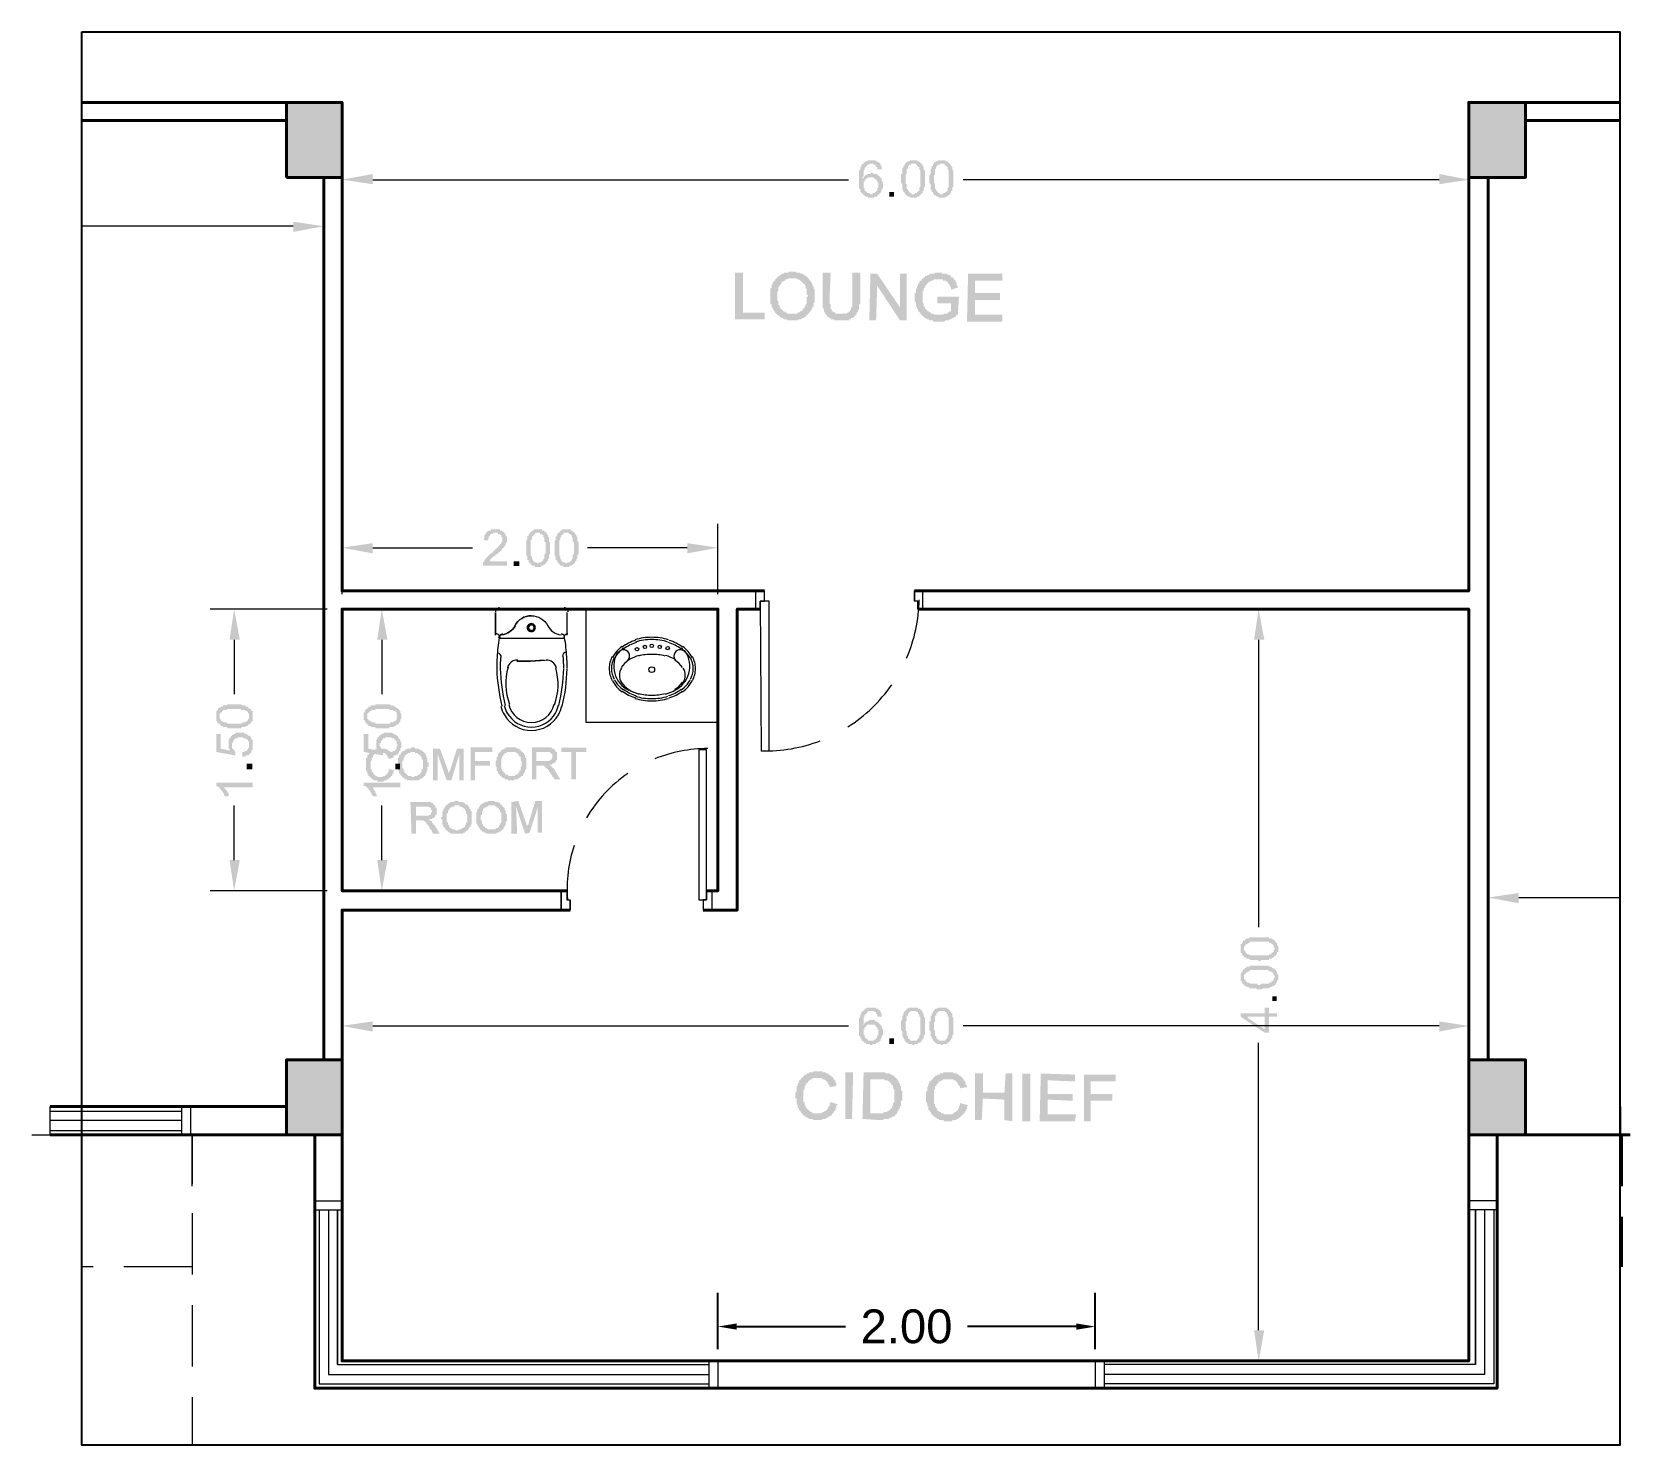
# Model space of a CAD drawing. Header units: inches. Extents: x -11 to 213, y -78 to 40.
# Drawn here: x 59.98 to 68.49, y 15.02 to 22.55 of the extents above; entities that cross this region are included whole.
import ezdxf

# ---------------------------------------------------------------- set-up
doc = ezdxf.new("R2010")
doc.units = ezdxf.units.IN
doc.header["$MEASUREMENT"] = 0
doc.layers.add('PDF_0', color=7, linetype='Continuous')
doc.layers.add('PDF_TOILET', color=7, linetype='Continuous')
doc.styles.get("Standard").update_dxf_attribs({"font": 'arial.ttf'})
doc.dimstyles.get("Standard").update_dxf_attribs({"dimtxt": 0.18, "dimasz": 0.1, "dimexe": 0.18, "dimexo": 0.0625, "dimgap": 0.09, "dimtad": 0, "dimtih": 1, "dimtoh": 1, "dimdec": 4, "dimzin": 0, "dimdsep": 46, "dimtxsty": 'Standard', "dimcen": 0.09, "dimadec": 0, "dimazin": 0, "dimtfac": 1, "dimtdec": 4, "dimtofl": 0, "dimtmove": 0, "dimatfit": 3, "dimfxl": 1, "dimtolj": 1, "dimtzin": 0, "dimarcsym": 0})

msp = doc.modelspace()

# ---------------------------------------------------------------- blocks, each defined once
blk = doc.blocks.new('*D6')
at = {"color": 0, "lineweight": -2}
for p, q in [((63.6363, 15.535), (63.6363, 15.8357)), ((65.6442, 15.535), (65.6442, 15.8357)), ((63.7363, 15.6557), (64.3152, 15.6557)), ((65.5442, 15.6557), (64.9652, 15.6557))]:
    blk.add_line(p, q, dxfattribs=at)
at = {"color": 0}
for points in [[(63.7363, 15.6724), (63.7363, 15.639), (63.6363, 15.6557)], [(65.5442, 15.6724), (65.5442, 15.639), (65.6442, 15.6557)]]:
    blk.add_solid(points, dxfattribs=at)
at = {"layer": 'Defpoints', "color": 0}
for p in [(65.6442, 15.6557), (63.6363, 15.4725), (65.6442, 15.4725)]:
    blk.add_point(p, dxfattribs=at)
at = {"color": 0, "insert": (64.6402, 15.6557), "char_height": 0.18, "width": 0.119222, "attachment_point": 5}
blk.add_mtext('\\A1;2.00', dxfattribs=at)

# ---------------------------------------------------------------- dimensions: what is measured, and where the dimension line sits
dim = msp.add_linear_dim(base=(65.64419, 15.6557), p1=(63.63629, 15.4725), p2=(65.64419, 15.4725), text='2.00', dimstyle='Standard')
dim.commit()
dim.dimension.update_dxf_attribs({"geometry": '*D6', "text_midpoint": (64.64024, 15.6557)})

# ---------------------------------------------------------------- hatches: boundary and pattern name
at = {"layer": 'PDF_0'}
h = msp.add_hatch(color=256, dxfattribs=at)
h.paths.add_polyline_path([(64.41167, 21.76913), (64.41167, 21.77518), (64.41167, 21.77518), (64.41167, 21.77518), (64.41772, 21.78123), (64.41772, 21.78123), (64.41772, 21.78123), (64.42377, 21.78728), (64.42377, 21.78728), (64.42377, 21.78728), (64.42982, 21.78728), (64.42982, 21.79333), (64.42982, 21.79333), (64.43586, 21.79333), (64.43586, 21.79333), (64.44191, 21.79333), (64.44191, 21.79333), (64.44191, 21.79333), (64.44796, 21.79333), (64.44796, 21.79333), (64.45401, 21.79937), (64.45401, 21.79937), (64.45401, 21.79937), (64.46006, 21.79937), (64.46006, 21.79937), (64.4661, 21.79333), (64.4661, 21.79333), (64.47215, 21.79333), (64.47215, 21.79333), (64.47215, 21.79333), (64.4782, 21.79333), (64.4782, 21.79333), (64.48425, 21.79333), (64.48425, 21.78728), (64.48425, 21.78728), (64.4903, 21.78728), (64.4903, 21.78728), (64.4903, 21.78123), (64.49634, 21.78123), (64.49634, 21.78123), (64.49634, 21.78123), (64.49634, 21.77518), (64.50239, 21.77518), (64.50239, 21.77518), (64.50239, 21.76913), (64.50239, 21.76913), (64.50844, 21.76913), (64.50844, 21.76309), (64.50844, 21.76309), (64.50844, 21.75704), (64.50844, 21.75704), (64.50844, 21.75704), (64.50844, 21.75099), (64.51449, 21.75099), (64.51449, 21.74494), (64.51449, 21.74494), (64.51449, 21.73889), (64.51449, 21.73889), (64.51449, 21.73285), (64.51449, 21.73285), (64.51449, 21.73285), (64.51449, 21.7268), (64.51449, 21.7268), (64.51449, 21.72075), (64.51449, 21.72075), (64.51449, 21.7147), (64.50844, 21.7147), (64.50844, 21.7147), (64.50844, 21.70866), (64.50844, 21.70866), (64.50844, 21.70261), (64.50844, 21.70261), (64.50844, 21.70261), (64.50239, 21.69656), (64.50239, 21.69656), (64.50239, 21.69051), (64.50239, 21.69051), (64.49634, 21.69051), (64.49634, 21.68446), (64.49634, 21.68446), (64.49634, 21.68446), (64.4903, 21.68446), (64.4903, 21.67842), (64.4903, 21.67842), (64.4903, 21.67842), (64.48425, 21.67842), (64.48425, 21.67237), (64.4782, 21.67237), (64.4782, 21.67237), (64.4782, 21.67237), (64.47215, 21.67237), (64.47215, 21.67237), (64.4661, 21.66632), (64.4661, 21.66632), (64.4661, 21.66632), (64.46006, 21.66632), (64.46006, 21.66632), (64.45401, 21.66632), (64.45401, 21.66632), (64.44796, 21.66632), (64.44796, 21.66632), (64.44191, 21.66632), (64.44191, 21.66632), (64.44191, 21.66632), (64.43586, 21.66632), (64.43586, 21.67237), (64.42982, 21.67237), (64.42982, 21.67237), (64.42377, 21.67237), (64.42377, 21.67237), (64.42377, 21.67237), (64.41772, 21.67842), (64.41772, 21.67842), (64.41772, 21.67842), (64.41167, 21.67842), (64.41167, 21.68446), (64.41167, 21.68446), (64.40563, 21.68446), (64.40563, 21.68446), (64.40563, 21.69051), (64.40563, 21.69051), (64.39958, 21.69051), (64.39958, 21.69051), (64.39958, 21.69656), (64.39958, 21.69656), (64.39958, 21.69656), (64.39353, 21.69656), (64.39353, 21.70261), (64.39353, 21.70261), (64.39353, 21.70866), (64.39353, 21.70866), (64.39353, 21.70866), (64.39353, 21.7147), (64.38748, 21.7147), (64.38748, 21.7147), (64.38748, 21.72075), (64.38748, 21.72075), (64.38748, 21.7268), (64.38748, 21.7268), (64.38748, 21.73285), (64.38748, 21.73285), (64.38748, 21.73889), (64.38748, 21.73889), (64.38748, 21.74494), (64.38748, 21.74494), (64.38748, 21.75099), (64.38748, 21.75099), (64.38748, 21.75704), (64.38748, 21.76309), (64.38748, 21.76309), (64.38748, 21.76309), (64.38748, 21.76913), (64.38748, 21.76913), (64.38748, 21.77518), (64.38748, 21.77518), (64.38748, 21.78123), (64.38748, 21.78123), (64.38748, 21.78728), (64.38748, 21.78728), (64.38748, 21.79333), (64.38748, 21.79333), (64.38748, 21.79937), (64.38748, 21.79937), (64.38748, 21.80542), (64.38748, 21.80542), (64.38748, 21.81147), (64.39353, 21.81147), (64.39353, 21.81147), (64.39353, 21.81752), (64.39353, 21.81752), (64.39353, 21.82357), (64.39353, 21.82357), (64.39353, 21.82357), (64.39353, 21.82961), (64.39958, 21.82961), (64.39958, 21.82961), (64.39958, 21.83566), (64.39958, 21.83566), (64.39958, 21.83566), (64.39958, 21.84171), (64.40563, 21.84171), (64.40563, 21.84171), (64.40563, 21.84171), (64.40563, 21.84776), (64.41167, 21.84776), (64.41167, 21.84776), (64.41167, 21.8538), (64.41772, 21.8538), (64.41772, 21.8538), (64.41772, 21.8538), (64.42377, 21.85985), (64.42377, 21.85985), (64.42377, 21.85985), (64.42982, 21.85985), (64.42982, 21.85985), (64.43586, 21.8659), (64.43586, 21.8659), (64.43586, 21.8659), (64.44191, 21.8659), (64.44191, 21.8659), (64.44796, 21.8659), (64.44796, 21.8659), (64.45401, 21.8659), (64.45401, 21.8659), (64.45401, 21.8659), (64.46006, 21.8659), (64.46006, 21.8659), (64.4661, 21.8659), (64.4661, 21.8659), (64.4661, 21.8659), (64.47215, 21.8659), (64.47215, 21.8659), (64.4782, 21.85985), (64.4782, 21.85985), (64.4782, 21.85985), (64.48425, 21.85985), (64.48425, 21.85985), (64.4903, 21.8538), (64.4903, 21.8538), (64.4903, 21.8538), (64.49634, 21.8538), (64.49634, 21.84776), (64.49634, 21.84776), (64.49634, 21.84776), (64.50239, 21.84776), (64.50239, 21.84171), (64.50239, 21.84171), (64.50239, 21.83566), (64.50239, 21.83566), (64.50844, 21.83566), (64.50844, 21.82961), (64.50844, 21.82961), (64.50844, 21.82357), (64.50844, 21.82357), (64.50844, 21.81752), (64.50844, 21.81752), (64.48425, 21.81752), (64.48425, 21.81752), (64.48425, 21.82357), (64.48425, 21.82357), (64.48425, 21.82961), (64.48425, 21.82961), (64.4782, 21.82961), (64.4782, 21.83566), (64.4782, 21.83566), (64.4782, 21.83566), (64.47215, 21.84171), (64.47215, 21.84171), (64.47215, 21.84171), (64.4661, 21.84171), (64.4661, 21.84171), (64.4661, 21.84171), (64.46006, 21.84776), (64.46006, 21.84776), (64.46006, 21.84776), (64.45401, 21.84776), (64.45401, 21.84776), (64.44796, 21.84776), (64.44796, 21.84776), (64.44796, 21.84776), (64.44191, 21.84776), (64.44191, 21.84171), (64.43586, 21.84171), (64.43586, 21.84171), (64.43586, 21.84171), (64.42982, 21.84171), (64.42982, 21.83566), (64.42982, 21.83566), (64.42377, 21.83566), (64.42377, 21.82961), (64.42377, 21.82961), (64.42377, 21.82961), (64.41772, 21.82357), (64.41772, 21.82357), (64.41772, 21.82357), (64.41772, 21.82357), (64.41772, 21.81752), (64.41772, 21.81752), (64.41772, 21.81752), (64.41167, 21.81147), (64.41167, 21.81147), (64.41167, 21.80542), (64.41167, 21.80542), (64.41167, 21.80542), (64.41167, 21.79937), (64.41167, 21.79937), (64.41167, 21.79333), (64.41167, 21.79333), (64.41167, 21.78728), (64.41167, 21.78728), (64.41167, 21.78123), (64.41167, 21.78123), (64.40563, 21.77518), (64.40563, 21.76913), (64.40563, 21.76913)], flags=0)
h.paths.add_polyline_path([(64.45401, 21.68446), (64.45401, 21.68446), (64.46006, 21.68446), (64.46006, 21.68446), (64.46006, 21.69051), (64.4661, 21.69051), (64.4661, 21.69051), (64.47215, 21.69051), (64.47215, 21.69051), (64.47215, 21.69656), (64.4782, 21.69656), (64.4782, 21.69656), (64.4782, 21.70261), (64.4782, 21.70261), (64.48425, 21.70261), (64.48425, 21.70866), (64.48425, 21.70866), (64.48425, 21.70866), (64.48425, 21.7147), (64.48425, 21.7147), (64.4903, 21.72075), (64.4903, 21.72075), (64.4903, 21.7268), (64.4903, 21.7268), (64.4903, 21.7268), (64.4903, 21.73285), (64.4903, 21.73285), (64.4903, 21.73889), (64.4903, 21.73889), (64.4903, 21.74494), (64.4903, 21.74494), (64.48425, 21.75099), (64.48425, 21.75099), (64.48425, 21.75099), (64.48425, 21.75704), (64.48425, 21.75704), (64.4782, 21.76309), (64.4782, 21.76309), (64.4782, 21.76309), (64.4782, 21.76309), (64.47215, 21.76913), (64.47215, 21.76913), (64.47215, 21.76913), (64.4661, 21.76913), (64.4661, 21.77518), (64.4661, 21.77518), (64.46006, 21.77518), (64.46006, 21.77518), (64.45401, 21.77518), (64.45401, 21.77518), (64.45401, 21.77518), (64.44796, 21.77518), (64.44796, 21.77518), (64.44191, 21.77518), (64.44191, 21.77518), (64.43586, 21.77518), (64.43586, 21.77518), (64.43586, 21.76913), (64.42982, 21.76913), (64.42982, 21.76913), (64.42377, 21.76913), (64.42377, 21.76309), (64.42377, 21.76309), (64.42377, 21.76309), (64.41772, 21.76309), (64.41772, 21.75704), (64.41772, 21.75704), (64.41772, 21.75099), (64.41772, 21.75099), (64.41167, 21.75099), (64.41167, 21.74494), (64.41167, 21.74494), (64.41167, 21.73889), (64.41167, 21.73889), (64.41167, 21.73285), (64.41167, 21.73285), (64.41167, 21.73285), (64.41167, 21.7268), (64.41167, 21.7268), (64.41167, 21.72075), (64.41167, 21.72075), (64.41772, 21.7147), (64.41772, 21.7147), (64.41772, 21.7147), (64.41772, 21.70866), (64.41772, 21.70866), (64.41772, 21.70261), (64.42377, 21.70261), (64.42377, 21.70261), (64.42377, 21.70261), (64.42377, 21.69656), (64.42982, 21.69656), (64.42982, 21.69656), (64.42982, 21.69051), (64.43586, 21.69051), (64.43586, 21.69051), (64.43586, 21.69051), (64.44191, 21.69051), (64.44191, 21.69051), (64.44796, 21.68446), (64.44796, 21.68446), (64.45401, 21.68446), (64.45401, 21.68446)], flags=0)
h = msp.add_hatch(color=256, dxfattribs=at)
h.paths.add_polyline_path([(64.67779, 21.8659), (64.67779, 21.8659), (64.68384, 21.8659), (64.68384, 21.8659), (64.68384, 21.8659), (64.68989, 21.8659), (64.68989, 21.8659), (64.68989, 21.8659), (64.69594, 21.8659), (64.69594, 21.8659), (64.69594, 21.85986), (64.70198, 21.85986), (64.70198, 21.85986), (64.70198, 21.85986), (64.70198, 21.85986), (64.70803, 21.85986), (64.70803, 21.85986), (64.70803, 21.85381), (64.71408, 21.85381), (64.71408, 21.85381), (64.71408, 21.85381), (64.71408, 21.85381), (64.72013, 21.84776), (64.72013, 21.84776), (64.72013, 21.84776), (64.72013, 21.84776), (64.72013, 21.84171), (64.72618, 21.84171), (64.72618, 21.84171), (64.72618, 21.83567), (64.72618, 21.83567), (64.72618, 21.83567), (64.73222, 21.82962), (64.73222, 21.82962), (64.73222, 21.82962), (64.73222, 21.82357), (64.73222, 21.82357), (64.73222, 21.81752), (64.73222, 21.81752), (64.73222, 21.81147), (64.73827, 21.81147), (64.73827, 21.81147), (64.73827, 21.80543), (64.73827, 21.80543), (64.73827, 21.79938), (64.73827, 21.79938), (64.73827, 21.79333), (64.73827, 21.79333), (64.73827, 21.78728), (64.73827, 21.78728), (64.73827, 21.78123), (64.73827, 21.77519), (64.73827, 21.77519), (64.73827, 21.76914), (64.73827, 21.76914), (64.73827, 21.76914), (64.73827, 21.76309), (64.73827, 21.75704), (64.73827, 21.75704), (64.73827, 21.751), (64.73827, 21.751), (64.73827, 21.74495), (64.73827, 21.74495), (64.73827, 21.7389), (64.73827, 21.7389), (64.73827, 21.73285), (64.73827, 21.73285), (64.73827, 21.7268), (64.73827, 21.7268), (64.73827, 21.72076), (64.73827, 21.72076), (64.73222, 21.72076), (64.73222, 21.71471), (64.73222, 21.71471), (64.73222, 21.70866), (64.73222, 21.70866), (64.73222, 21.70866), (64.73222, 21.70261), (64.73222, 21.70261), (64.72618, 21.70261), (64.72618, 21.69656), (64.72618, 21.69656), (64.72618, 21.69656), (64.72618, 21.69052), (64.72618, 21.69052), (64.72013, 21.69052), (64.72013, 21.68447), (64.72013, 21.68447), (64.71408, 21.68447), (64.71408, 21.67842), (64.71408, 21.67842), (64.71408, 21.67842), (64.70803, 21.67842), (64.70803, 21.67237), (64.70198, 21.67237), (64.70198, 21.67237), (64.70198, 21.67237), (64.69594, 21.67237), (64.69594, 21.67237), (64.69594, 21.66632), (64.68989, 21.66632), (64.68989, 21.66632), (64.68384, 21.66632), (64.68384, 21.66632), (64.67779, 21.66632), (64.67779, 21.66632), (64.67779, 21.66632), (64.67174, 21.66632), (64.67174, 21.66632), (64.67174, 21.66632), (64.6657, 21.66632), (64.6657, 21.66632), (64.6657, 21.66632), (64.65965, 21.66632), (64.65965, 21.66632), (64.65965, 21.67237), (64.6536, 21.67237), (64.6536, 21.67237), (64.6536, 21.67237), (64.64755, 21.67237), (64.64755, 21.67237), (64.64755, 21.67237), (64.6415, 21.67842), (64.6415, 21.67842), (64.6415, 21.67842), (64.6415, 21.67842), (64.63546, 21.67842), (64.63546, 21.68447), (64.63546, 21.68447), (64.63546, 21.68447), (64.63546, 21.68447), (64.62941, 21.69052), (64.62941, 21.69052), (64.62941, 21.69052), (64.62941, 21.69656), (64.62941, 21.69656), (64.62336, 21.69656), (64.62336, 21.70261), (64.62336, 21.70261), (64.62336, 21.70261), (64.62336, 21.70866), (64.62336, 21.70866), (64.61731, 21.70866), (64.61731, 21.71471), (64.61731, 21.71471), (64.61731, 21.72076), (64.61731, 21.72076), (64.61731, 21.7268), (64.61731, 21.7268), (64.61731, 21.73285), (64.61731, 21.73285), (64.61731, 21.73285), (64.61731, 21.7389), (64.61127, 21.74495), (64.61127, 21.74495), (64.61127, 21.751), (64.61127, 21.751), (64.61127, 21.75704), (64.61127, 21.75704), (64.61127, 21.76309), (64.61127, 21.76914), (64.61127, 21.76914), (64.61127, 21.76914), (64.61127, 21.77519), (64.61127, 21.77519), (64.61127, 21.78123), (64.61127, 21.78123), (64.61127, 21.78728), (64.61127, 21.78728), (64.61127, 21.79333), (64.61731, 21.79333), (64.61731, 21.79938), (64.61731, 21.79938), (64.61731, 21.80543), (64.61731, 21.80543), (64.61731, 21.81147), (64.61731, 21.81147), (64.61731, 21.81147), (64.61731, 21.81752), (64.61731, 21.81752), (64.61731, 21.82357), (64.62336, 21.82357), (64.62336, 21.82357), (64.62336, 21.82962), (64.62336, 21.82962), (64.62336, 21.82962), (64.62336, 21.83567), (64.62336, 21.83567), (64.62941, 21.83567), (64.62941, 21.84171), (64.62941, 21.84171), (64.62941, 21.84171), (64.63546, 21.84776), (64.63546, 21.84776), (64.63546, 21.84776), (64.63546, 21.85381), (64.6415, 21.85381), (64.6415, 21.85381), (64.6415, 21.85381), (64.64755, 21.85986), (64.64755, 21.85986), (64.64755, 21.85986), (64.6536, 21.85986), (64.6536, 21.85986), (64.65965, 21.8659), (64.65965, 21.8659), (64.65965, 21.8659), (64.6657, 21.8659), (64.6657, 21.8659), (64.67174, 21.8659), (64.67174, 21.8659), (64.67779, 21.8659), (64.67779, 21.8659)], flags=0)
h.paths.add_polyline_path([(64.67779, 21.68447), (64.67779, 21.68447), (64.68384, 21.68447), (64.68384, 21.68447), (64.68384, 21.69052), (64.68989, 21.69052), (64.68989, 21.69052), (64.69594, 21.69052), (64.69594, 21.69052), (64.69594, 21.69656), (64.70198, 21.69656), (64.70198, 21.69656), (64.70198, 21.70261), (64.70198, 21.70261), (64.70803, 21.70261), (64.70803, 21.70261), (64.70803, 21.70866), (64.70803, 21.70866), (64.70803, 21.70866), (64.70803, 21.71471), (64.70803, 21.71471), (64.70803, 21.71471), (64.70803, 21.72076), (64.71408, 21.72076), (64.71408, 21.72076), (64.71408, 21.7268), (64.71408, 21.7268), (64.71408, 21.73285), (64.71408, 21.73285), (64.71408, 21.7389), (64.71408, 21.7389), (64.71408, 21.74495), (64.71408, 21.74495), (64.71408, 21.751), (64.71408, 21.751), (64.71408, 21.75704), (64.71408, 21.75704), (64.71408, 21.76309), (64.71408, 21.76914), (64.71408, 21.76914), (64.71408, 21.77519), (64.71408, 21.77519), (64.71408, 21.78123), (64.71408, 21.78123), (64.71408, 21.78728), (64.71408, 21.78728), (64.71408, 21.79333), (64.71408, 21.79333), (64.71408, 21.79938), (64.71408, 21.79938), (64.71408, 21.79938), (64.71408, 21.80543), (64.71408, 21.80543), (64.71408, 21.81147), (64.71408, 21.81147), (64.71408, 21.81147), (64.71408, 21.81147), (64.70803, 21.81752), (64.70803, 21.81752), (64.70803, 21.82357), (64.70803, 21.82357), (64.70803, 21.82962), (64.70198, 21.82962), (64.70198, 21.82962), (64.70198, 21.83567), (64.70198, 21.83567), (64.70198, 21.83567), (64.69594, 21.83567), (64.69594, 21.84171), (64.69594, 21.84171), (64.68989, 21.84171), (64.68989, 21.84171), (64.68989, 21.84776), (64.68384, 21.84776), (64.68384, 21.84776), (64.67779, 21.84776), (64.67779, 21.84776), (64.67174, 21.84776), (64.67174, 21.84776), (64.6657, 21.84776), (64.6657, 21.84776), (64.6657, 21.84171), (64.65965, 21.84171), (64.65965, 21.84171), (64.65965, 21.84171), (64.6536, 21.84171), (64.6536, 21.83567), (64.6536, 21.83567), (64.64755, 21.83567), (64.64755, 21.82962), (64.64755, 21.82962), (64.64755, 21.82962), (64.64755, 21.82357), (64.64755, 21.82357), (64.64755, 21.82357), (64.6415, 21.81752), (64.6415, 21.81752), (64.6415, 21.81752), (64.6415, 21.81147), (64.6415, 21.81147), (64.6415, 21.81147), (64.6415, 21.80543), (64.6415, 21.80543), (64.6415, 21.79938), (64.6415, 21.79938), (64.6415, 21.79333), (64.6415, 21.79333), (64.63546, 21.78728), (64.63546, 21.78728), (64.63546, 21.78123), (64.63546, 21.78123), (64.63546, 21.77519), (64.63546, 21.77519), (64.63546, 21.76914), (64.63546, 21.76914), (64.63546, 21.76309), (64.63546, 21.75704), (64.63546, 21.75704), (64.63546, 21.751), (64.63546, 21.751), (64.63546, 21.74495), (64.63546, 21.74495), (64.63546, 21.7389), (64.6415, 21.7389), (64.6415, 21.7389), (64.6415, 21.73285), (64.6415, 21.73285), (64.6415, 21.7268), (64.6415, 21.7268), (64.6415, 21.7268), (64.6415, 21.72076), (64.6415, 21.72076), (64.6415, 21.72076), (64.6415, 21.71471), (64.6415, 21.71471), (64.64755, 21.70866), (64.64755, 21.70866), (64.64755, 21.70866), (64.64755, 21.70261), (64.64755, 21.70261), (64.6536, 21.70261), (64.6536, 21.69656), (64.6536, 21.69656), (64.6536, 21.69656), (64.65965, 21.69052), (64.65965, 21.69052), (64.65965, 21.69052), (64.6657, 21.69052), (64.6657, 21.69052), (64.6657, 21.68447), (64.67174, 21.68447), (64.67174, 21.68447), (64.67779, 21.68447)], flags=0)
h = msp.add_hatch(color=256, dxfattribs=at)
h.paths.add_polyline_path([(64.829, 21.8659), (64.829, 21.8659), (64.83504, 21.8659), (64.83504, 21.8659), (64.83504, 21.8659), (64.84109, 21.8659), (64.84109, 21.8659), (64.84109, 21.8659), (64.84714, 21.8659), (64.84714, 21.8659), (64.84714, 21.85986), (64.85319, 21.85986), (64.85319, 21.85986), (64.85319, 21.85986), (64.85923, 21.85986), (64.85923, 21.85986), (64.85923, 21.85986), (64.85923, 21.85381), (64.86528, 21.85381), (64.86528, 21.85381), (64.86528, 21.85381), (64.86528, 21.85381), (64.87133, 21.84776), (64.87133, 21.84776), (64.87133, 21.84776), (64.87133, 21.84776), (64.87133, 21.84171), (64.87738, 21.84171), (64.87738, 21.84171), (64.87738, 21.83567), (64.87738, 21.83567), (64.87738, 21.83567), (64.88343, 21.82962), (64.88343, 21.82962), (64.88343, 21.82962), (64.88343, 21.82357), (64.88343, 21.82357), (64.88343, 21.81752), (64.88343, 21.81752), (64.88343, 21.81147), (64.88947, 21.81147), (64.88947, 21.81147), (64.88947, 21.80543), (64.88947, 21.80543), (64.88947, 21.79938), (64.88947, 21.79938), (64.88947, 21.79333), (64.88947, 21.79333), (64.88947, 21.78728), (64.88947, 21.78728), (64.88947, 21.78123), (64.88947, 21.77519), (64.88947, 21.77519), (64.88947, 21.76914), (64.88947, 21.76914), (64.88947, 21.76914), (64.88947, 21.76309), (64.88947, 21.75704), (64.88947, 21.75704), (64.88947, 21.751), (64.88947, 21.751), (64.88947, 21.74495), (64.88947, 21.74495), (64.88947, 21.7389), (64.88947, 21.7389), (64.88947, 21.73285), (64.88947, 21.73285), (64.88947, 21.7268), (64.88947, 21.7268), (64.88947, 21.72076), (64.88947, 21.72076), (64.88343, 21.72076), (64.88343, 21.71471), (64.88343, 21.71471), (64.88343, 21.70866), (64.88343, 21.70866), (64.88343, 21.70866), (64.88343, 21.70261), (64.88343, 21.70261), (64.87738, 21.70261), (64.87738, 21.69656), (64.87738, 21.69656), (64.87738, 21.69656), (64.87738, 21.69052), (64.87738, 21.69052), (64.87133, 21.69052), (64.87133, 21.68447), (64.87133, 21.68447), (64.87133, 21.68447), (64.86528, 21.67842), (64.86528, 21.67842), (64.86528, 21.67842), (64.85923, 21.67842), (64.85923, 21.67237), (64.85923, 21.67237), (64.85319, 21.67237), (64.85319, 21.67237), (64.84714, 21.67237), (64.84714, 21.67237), (64.84714, 21.66632), (64.84109, 21.66632), (64.84109, 21.66632), (64.83504, 21.66632), (64.83504, 21.66632), (64.829, 21.66632), (64.829, 21.66632), (64.829, 21.66632), (64.82295, 21.66632), (64.82295, 21.66632), (64.82295, 21.66632), (64.8169, 21.66632), (64.8169, 21.66632), (64.8169, 21.66632), (64.81085, 21.66632), (64.81085, 21.66632), (64.81085, 21.67237), (64.8048, 21.67237), (64.8048, 21.67237), (64.8048, 21.67237), (64.79876, 21.67237), (64.79876, 21.67237), (64.79876, 21.67237), (64.79876, 21.67842), (64.79271, 21.67842), (64.79271, 21.67842), (64.79271, 21.67842), (64.78666, 21.67842), (64.78666, 21.68447), (64.78666, 21.68447), (64.78666, 21.68447), (64.78666, 21.68447), (64.78061, 21.69052), (64.78061, 21.69052), (64.78061, 21.69052), (64.78061, 21.69656), (64.78061, 21.69656), (64.77456, 21.69656), (64.77456, 21.70261), (64.77456, 21.70261), (64.77456, 21.70261), (64.77456, 21.70866), (64.77456, 21.70866), (64.76852, 21.70866), (64.76852, 21.71471), (64.76852, 21.71471), (64.76852, 21.72076), (64.76852, 21.72076), (64.76852, 21.7268), (64.76852, 21.7268), (64.76852, 21.73285), (64.76852, 21.73285), (64.76852, 21.73285), (64.76852, 21.7389), (64.76247, 21.74495), (64.76247, 21.74495), (64.76247, 21.751), (64.76247, 21.751), (64.76247, 21.75704), (64.76247, 21.75704), (64.76247, 21.76309), (64.76247, 21.76914), (64.76247, 21.76914), (64.76247, 21.76914), (64.76247, 21.77519), (64.76247, 21.77519), (64.76247, 21.78123), (64.76247, 21.78123), (64.76247, 21.78728), (64.76247, 21.78728), (64.76852, 21.79333), (64.76852, 21.79333), (64.76852, 21.79938), (64.76852, 21.79938), (64.76852, 21.80543), (64.76852, 21.80543), (64.76852, 21.81147), (64.76852, 21.81147), (64.76852, 21.81147), (64.76852, 21.81752), (64.76852, 21.81752), (64.77456, 21.82357), (64.77456, 21.82357), (64.77456, 21.82357), (64.77456, 21.82962), (64.77456, 21.82962), (64.77456, 21.82962), (64.77456, 21.83567), (64.78061, 21.83567), (64.78061, 21.83567), (64.78061, 21.84171), (64.78061, 21.84171), (64.78061, 21.84171), (64.78666, 21.84776), (64.78666, 21.84776), (64.78666, 21.84776), (64.78666, 21.85381), (64.79271, 21.85381), (64.79271, 21.85381), (64.79271, 21.85381), (64.79876, 21.85986), (64.79876, 21.85986), (64.8048, 21.85986), (64.8048, 21.85986), (64.8048, 21.85986), (64.81085, 21.8659), (64.81085, 21.8659), (64.8169, 21.8659), (64.8169, 21.8659), (64.8169, 21.8659), (64.82295, 21.8659), (64.82295, 21.8659), (64.829, 21.8659), (64.829, 21.8659)], flags=0)
h.paths.add_polyline_path([(64.829, 21.68447), (64.829, 21.68447), (64.83504, 21.68447), (64.83504, 21.68447), (64.83504, 21.69052), (64.84109, 21.69052), (64.84109, 21.69052), (64.84714, 21.69052), (64.84714, 21.69052), (64.84714, 21.69656), (64.85319, 21.69656), (64.85319, 21.69656), (64.85319, 21.70261), (64.85319, 21.70261), (64.85923, 21.70261), (64.85923, 21.70261), (64.85923, 21.70866), (64.85923, 21.70866), (64.85923, 21.70866), (64.85923, 21.71471), (64.85923, 21.71471), (64.85923, 21.71471), (64.85923, 21.72076), (64.86528, 21.72076), (64.86528, 21.72076), (64.86528, 21.7268), (64.86528, 21.7268), (64.86528, 21.73285), (64.86528, 21.73285), (64.86528, 21.7389), (64.86528, 21.7389), (64.86528, 21.74495), (64.86528, 21.74495), (64.86528, 21.751), (64.86528, 21.751), (64.86528, 21.75704), (64.86528, 21.75704), (64.86528, 21.76309), (64.86528, 21.76914), (64.86528, 21.76914), (64.86528, 21.77519), (64.86528, 21.77519), (64.86528, 21.78123), (64.86528, 21.78123), (64.86528, 21.78728), (64.86528, 21.78728), (64.86528, 21.79333), (64.86528, 21.79333), (64.86528, 21.79938), (64.86528, 21.79938), (64.86528, 21.79938), (64.86528, 21.80543), (64.86528, 21.80543), (64.86528, 21.81147), (64.86528, 21.81147), (64.86528, 21.81147), (64.86528, 21.81147), (64.85923, 21.81752), (64.85923, 21.81752), (64.85923, 21.82357), (64.85923, 21.82357), (64.85923, 21.82962), (64.85923, 21.82962), (64.85319, 21.82962), (64.85319, 21.83567), (64.85319, 21.83567), (64.85319, 21.83567), (64.84714, 21.83567), (64.84714, 21.84171), (64.84714, 21.84171), (64.84109, 21.84171), (64.84109, 21.84171), (64.84109, 21.84776), (64.83504, 21.84776), (64.83504, 21.84776), (64.829, 21.84776), (64.829, 21.84776), (64.82295, 21.84776), (64.82295, 21.84776), (64.8169, 21.84776), (64.8169, 21.84776), (64.8169, 21.84171), (64.81085, 21.84171), (64.81085, 21.84171), (64.81085, 21.84171), (64.8048, 21.84171), (64.8048, 21.83567), (64.8048, 21.83567), (64.79876, 21.83567), (64.79876, 21.82962), (64.79876, 21.82962), (64.79876, 21.82962), (64.79876, 21.82357), (64.79876, 21.82357), (64.79876, 21.82357), (64.79271, 21.81752), (64.79271, 21.81752), (64.79271, 21.81752), (64.79271, 21.81147), (64.79271, 21.81147), (64.79271, 21.81147), (64.79271, 21.80543), (64.79271, 21.80543), (64.79271, 21.79938), (64.79271, 21.79938), (64.79271, 21.79333), (64.79271, 21.79333), (64.79271, 21.78728), (64.78666, 21.78728), (64.78666, 21.78123), (64.78666, 21.78123), (64.78666, 21.77519), (64.78666, 21.77519), (64.78666, 21.76914), (64.78666, 21.76914), (64.78666, 21.76309), (64.78666, 21.75704), (64.78666, 21.75704), (64.78666, 21.751), (64.78666, 21.751), (64.78666, 21.74495), (64.78666, 21.74495), (64.79271, 21.7389), (64.79271, 21.7389), (64.79271, 21.7389), (64.79271, 21.73285), (64.79271, 21.73285), (64.79271, 21.7268), (64.79271, 21.7268), (64.79271, 21.7268), (64.79271, 21.72076), (64.79271, 21.72076), (64.79271, 21.72076), (64.79271, 21.71471), (64.79271, 21.71471), (64.79876, 21.70866), (64.79876, 21.70866), (64.79876, 21.70866), (64.79876, 21.70261), (64.79876, 21.70261), (64.8048, 21.70261), (64.8048, 21.69656), (64.8048, 21.69656), (64.8048, 21.69656), (64.81085, 21.69052), (64.81085, 21.69052), (64.81085, 21.69052), (64.8169, 21.69052), (64.8169, 21.69052), (64.8169, 21.68447), (64.82295, 21.68447), (64.82295, 21.68447), (64.829, 21.68447)], flags=0)
for points in [[(63.88426, 21.0184), (63.72701, 21.0184), (63.72701, 21.26636), (63.76935, 21.26636), (63.76935, 21.05468), (63.88426, 21.05468)], [(64.39353, 21.12199), (64.39353, 21.11594), (64.39353, 21.11594), (64.39353, 21.10989), (64.39353, 21.10384), (64.39353, 21.10384), (64.39353, 21.09779), (64.38748, 21.09779), (64.38748, 21.09175), (64.38748, 21.09175), (64.38748, 21.0857), (64.38748, 21.0857), (64.38748, 21.07965), (64.38748, 21.07965), (64.38748, 21.0736), (64.38748, 21.0736), (64.38748, 21.06755), (64.38143, 21.06755), (64.38143, 21.06151), (64.38143, 21.06151), (64.38143, 21.05546), (64.37539, 21.05546), (64.37539, 21.04941), (64.37539, 21.04941), (64.37539, 21.04336), (64.36934, 21.04336), (64.36934, 21.04336), (64.36934, 21.03732), (64.36329, 21.03732), (64.36329, 21.03127), (64.36329, 21.03127), (64.35724, 21.03127), (64.35724, 21.02522), (64.35119, 21.02522), (64.35119, 21.02522), (64.34515, 21.02522), (64.34515, 21.01917), (64.3391, 21.01917), (64.3391, 21.01917), (64.3391, 21.01917), (64.33305, 21.01917), (64.33305, 21.01312), (64.327, 21.01312), (64.32096, 21.01312), (64.32096, 21.01312), (64.31491, 21.01312), (64.31491, 21.01312), (64.30886, 21.01312), (64.30886, 21.01312), (64.30281, 21.01312), (64.29676, 21.01312), (64.29676, 21.01312), (64.29072, 21.01312), (64.29072, 21.01312), (64.28467, 21.01312), (64.27862, 21.01312), (64.27862, 21.01312), (64.27257, 21.01312), (64.26652, 21.01312), (64.26652, 21.01312), (64.26048, 21.01312), (64.26048, 21.01312), (64.25443, 21.01312), (64.25443, 21.01917), (64.24838, 21.01917), (64.24838, 21.01917), (64.24233, 21.01917), (64.24233, 21.01917), (64.23628, 21.01917), (64.23628, 21.01917), (64.23628, 21.02522), (64.23024, 21.02522), (64.23024, 21.02522), (64.22419, 21.03127), (64.22419, 21.03127), (64.21814, 21.03127), (64.21814, 21.03732), (64.21814, 21.03732), (64.21209, 21.04336), (64.21209, 21.04336), (64.21209, 21.04336), (64.20605, 21.04941), (64.20605, 21.04941), (64.20605, 21.05546), (64.2, 21.06151), (64.2, 21.06151), (64.2, 21.06755), (64.2, 21.06755), (64.2, 21.0736), (64.2, 21.0736), (64.19395, 21.07965), (64.19395, 21.07965), (64.19395, 21.0857), (64.19395, 21.0857), (64.19395, 21.09175), (64.19395, 21.09175), (64.19395, 21.09779), (64.19395, 21.09779), (64.19395, 21.10384), (64.19395, 21.10384), (64.19395, 21.10989), (64.19395, 21.11594), (64.19395, 21.11594), (64.19395, 21.12199), (64.19395, 21.12199), (64.19395, 21.26713), (64.23628, 21.26713), (64.23024, 21.12199), (64.23024, 21.11594), (64.23024, 21.11594), (64.23024, 21.10989), (64.23024, 21.10384), (64.23024, 21.10384), (64.23628, 21.09779), (64.23628, 21.09779), (64.23628, 21.09175), (64.23628, 21.09175), (64.23628, 21.0857), (64.23628, 21.0857), (64.23628, 21.07965), (64.23628, 21.07965), (64.23628, 21.0736), (64.24233, 21.0736), (64.24233, 21.06755), (64.24233, 21.06755), (64.24233, 21.06151), (64.24838, 21.06151), (64.24838, 21.06151), (64.24838, 21.06151), (64.25443, 21.05546), (64.25443, 21.05546), (64.25443, 21.05546), (64.26048, 21.05546), (64.26048, 21.04941), (64.26652, 21.04941), (64.26652, 21.04941), (64.27257, 21.04941), (64.27862, 21.04941), (64.27862, 21.04941), (64.28467, 21.04941), (64.29072, 21.04941), (64.29072, 21.04941), (64.29676, 21.04941), (64.29676, 21.04941), (64.30281, 21.04941), (64.30886, 21.04941), (64.30886, 21.04941), (64.31491, 21.04941), (64.31491, 21.04941), (64.32096, 21.04941), (64.32096, 21.04941), (64.327, 21.05546), (64.327, 21.05546), (64.327, 21.05546), (64.33305, 21.05546), (64.33305, 21.05546), (64.33305, 21.06151), (64.3391, 21.06151), (64.3391, 21.06755), (64.34515, 21.06755), (64.34515, 21.06755), (64.34515, 21.0736), (64.34515, 21.07965), (64.34515, 21.07965), (64.34515, 21.07965), (64.35119, 21.0857), (64.35119, 21.0857), (64.35119, 21.09175), (64.35119, 21.09175), (64.35119, 21.09779), (64.35119, 21.09779), (64.35119, 21.10384), (64.35119, 21.10384), (64.35119, 21.10989), (64.35119, 21.11594), (64.35119, 21.11594), (64.35119, 21.12199), (64.35119, 21.26713), (64.39353, 21.26713)], [(64.6415, 21.01312), (64.60521, 21.01312), (64.47821, 21.20665), (64.48426, 21.20665), (64.47821, 21.01312), (64.44192, 21.01312), (64.44797, 21.26108), (64.48426, 21.26108), (64.61126, 21.0736), (64.60521, 21.0736), (64.60521, 21.26108), (64.6415, 21.26108)], [(64.91367, 21.04336), (64.91367, 21.04336), (64.90762, 21.04336), (64.90762, 21.03731), (64.90762, 21.03731), (64.90157, 21.03731), (64.90157, 21.03126), (64.89552, 21.03126), (64.89552, 21.03126), (64.88948, 21.02522), (64.88948, 21.02522), (64.88343, 21.02522), (64.88343, 21.02522), (64.87738, 21.01917), (64.87738, 21.01917), (64.87133, 21.01917), (64.87133, 21.01917), (64.86529, 21.01312), (64.85924, 21.01312), (64.85924, 21.01312), (64.85319, 21.01312), (64.85319, 21.01312), (64.84714, 21.01312), (64.84714, 21.01312), (64.84109, 21.00707), (64.84109, 21.00707), (64.83505, 21.00707), (64.83505, 21.00707), (64.829, 21.00707), (64.829, 21.00707), (64.82295, 21.00707), (64.82295, 21.00707), (64.8169, 21.00707), (64.81085, 21.00707), (64.81085, 21.00707), (64.81085, 21.00707), (64.80481, 21.00707), (64.79876, 21.00707), (64.79876, 21.00707), (64.79271, 21.00707), (64.79271, 21.00707), (64.78666, 21.00707), (64.78062, 21.00707), (64.78062, 21.01312), (64.77457, 21.01312), (64.77457, 21.01312), (64.76852, 21.01312), (64.76852, 21.01312), (64.76247, 21.01312), (64.76247, 21.01312), (64.75642, 21.01917), (64.75642, 21.01917), (64.75038, 21.01917), (64.75038, 21.01917), (64.74433, 21.02522), (64.74433, 21.02522), (64.73828, 21.02522), (64.73828, 21.02522), (64.73223, 21.03126), (64.73223, 21.03126), (64.73223, 21.03126), (64.72618, 21.03731), (64.72618, 21.03731), (64.72014, 21.04336), (64.72014, 21.04336), (64.72014, 21.04336), (64.72014, 21.04336), (64.71409, 21.04941), (64.71409, 21.04941), (64.71409, 21.05546), (64.70804, 21.05546), (64.70804, 21.05546), (64.70804, 21.0615), (64.70199, 21.0615), (64.70199, 21.06755), (64.70199, 21.06755), (64.70199, 21.0736), (64.69594, 21.0736), (64.69594, 21.07965), (64.69594, 21.07965), (64.69594, 21.0857), (64.6899, 21.0857), (64.6899, 21.09174), (64.6899, 21.09174), (64.6899, 21.09779), (64.6899, 21.09779), (64.6899, 21.10384), (64.6899, 21.10384), (64.6899, 21.10989), (64.68385, 21.11593), (64.68385, 21.11593), (64.68385, 21.12198), (64.68385, 21.12198), (64.68385, 21.12803), (64.68385, 21.13408), (64.68385, 21.13408), (64.68385, 21.13408), (64.68385, 21.14013), (64.68385, 21.14617), (64.68385, 21.14617), (64.68385, 21.15222), (64.68385, 21.15222), (64.68385, 21.15827), (64.6899, 21.15827), (64.6899, 21.16432), (64.6899, 21.17037), (64.6899, 21.17037), (64.6899, 21.17641), (64.6899, 21.17641), (64.6899, 21.18246), (64.69594, 21.18246), (64.69594, 21.18851), (64.69594, 21.18851), (64.69594, 21.19456), (64.69594, 21.19456), (64.70199, 21.2006), (64.70199, 21.2006), (64.70199, 21.20665), (64.70199, 21.20665), (64.70804, 21.2127), (64.70804, 21.2127), (64.70804, 21.21875), (64.70804, 21.21875), (64.71409, 21.2248), (64.71409, 21.2248), (64.72014, 21.2248), (64.72014, 21.23084), (64.72014, 21.23084), (64.72618, 21.23689), (64.72618, 21.23689), (64.73223, 21.23689), (64.73223, 21.24294), (64.73223, 21.24294), (64.73828, 21.24294), (64.73828, 21.24899), (64.74433, 21.24899), (64.74433, 21.24899), (64.75038, 21.24899), (64.75038, 21.25504), (64.75642, 21.25504), (64.75642, 21.25504), (64.76247, 21.25504), (64.76247, 21.26108), (64.76852, 21.26108), (64.76852, 21.26108), (64.77457, 21.26108), (64.77457, 21.26108), (64.78062, 21.26108), (64.78062, 21.26108), (64.78666, 21.26108), (64.79271, 21.26713), (64.79271, 21.26713), (64.79876, 21.26713), (64.79876, 21.26713), (64.80481, 21.26713), (64.81085, 21.26713), (64.81085, 21.26713), (64.8169, 21.26713), (64.8169, 21.26713), (64.82295, 21.26713), (64.829, 21.26713), (64.829, 21.26108), (64.83505, 21.26108), (64.84109, 21.26108), (64.84109, 21.26108), (64.84714, 21.26108), (64.84714, 21.26108), (64.85319, 21.26108), (64.85319, 21.26108), (64.85924, 21.25504), (64.85924, 21.25504), (64.86529, 21.25504), (64.86529, 21.25504), (64.87133, 21.25504), (64.87133, 21.24899), (64.87738, 21.24899), (64.87738, 21.24899), (64.87738, 21.24294), (64.88343, 21.24294), (64.88343, 21.24294), (64.88948, 21.24294), (64.88948, 21.23689), (64.88948, 21.23689), (64.89552, 21.23084), (64.89552, 21.23084), (64.89552, 21.23084), (64.90157, 21.2248), (64.90157, 21.2248), (64.90157, 21.21875), (64.90157, 21.21875), (64.90762, 21.2127), (64.90762, 21.2127), (64.90762, 21.20665), (64.90762, 21.2006), (64.90762, 21.2006), (64.91367, 21.19456), (64.91367, 21.19456), (64.91367, 21.18851), (64.91367, 21.18851), (64.87738, 21.17641), (64.87738, 21.18246), (64.87738, 21.18246), (64.87738, 21.18851), (64.87133, 21.19456), (64.87133, 21.19456), (64.87133, 21.2006), (64.87133, 21.2006), (64.86529, 21.20665), (64.86529, 21.20665), (64.86529, 21.20665), (64.85924, 21.2127), (64.85924, 21.2127), (64.85924, 21.21875), (64.85319, 21.21875), (64.85319, 21.21875), (64.85319, 21.21875), (64.84714, 21.2248), (64.84714, 21.2248), (64.84109, 21.2248), (64.84109, 21.2248), (64.83505, 21.2248), (64.83505, 21.23084), (64.829, 21.23084), (64.82295, 21.23084), (64.82295, 21.23084), (64.8169, 21.23084), (64.8169, 21.23084), (64.81085, 21.23084), (64.80481, 21.23084), (64.80481, 21.23084), (64.79876, 21.23084), (64.79876, 21.23084), (64.79271, 21.23084), (64.78666, 21.23084), (64.78666, 21.23084), (64.78062, 21.2248), (64.78062, 21.2248), (64.77457, 21.2248), (64.77457, 21.2248), (64.76852, 21.2248), (64.76852, 21.21875), (64.76247, 21.21875), (64.76247, 21.21875), (64.75642, 21.21875), (64.75642, 21.2127), (64.75642, 21.2127), (64.75038, 21.2127), (64.75038, 21.20665), (64.75038, 21.20665), (64.75038, 21.20665), (64.74433, 21.2006), (64.74433, 21.2006), (64.74433, 21.2006), (64.73828, 21.19456), (64.73828, 21.19456), (64.73828, 21.18851), (64.73828, 21.18851), (64.73223, 21.18246), (64.73223, 21.18246), (64.73223, 21.17641), (64.73223, 21.17641), (64.73223, 21.17037), (64.72618, 21.17037), (64.72618, 21.16432), (64.72618, 21.16432), (64.72618, 21.15827), (64.72618, 21.15222), (64.72618, 21.15222), (64.72618, 21.14617), (64.72618, 21.14617), (64.72618, 21.14013), (64.72618, 21.14013), (64.72618, 21.13408), (64.72618, 21.12803), (64.72618, 21.12803), (64.72618, 21.12198), (64.72618, 21.11593), (64.72618, 21.11593), (64.72618, 21.10989), (64.72618, 21.10989), (64.72618, 21.10384), (64.73223, 21.10384), (64.73223, 21.09779), (64.73223, 21.09779), (64.73223, 21.09174), (64.73223, 21.09174), (64.73223, 21.0857), (64.73828, 21.0857), (64.73828, 21.07965), (64.73828, 21.07965), (64.73828, 21.0736), (64.74433, 21.0736), (64.74433, 21.0736), (64.74433, 21.06755), (64.75038, 21.06755), (64.75038, 21.0615), (64.75642, 21.0615), (64.75642, 21.0615), (64.76247, 21.05546), (64.76247, 21.05546), (64.76852, 21.05546), (64.76852, 21.05546), (64.76852, 21.04941), (64.77457, 21.04941), (64.77457, 21.04941), (64.78062, 21.04941), (64.78062, 21.04941), (64.78666, 21.04336), (64.78666, 21.04336), (64.79271, 21.04336), (64.79271, 21.04336), (64.79876, 21.04336), (64.80481, 21.04336), (64.80481, 21.04336), (64.81085, 21.04336), (64.81085, 21.04336), (64.8169, 21.04336), (64.8169, 21.04336), (64.82295, 21.04336), (64.82295, 21.04336), (64.829, 21.04336), (64.829, 21.04336), (64.83505, 21.04336), (64.83505, 21.04336), (64.84109, 21.04941), (64.84109, 21.04941), (64.84714, 21.04941), (64.85319, 21.04941), (64.85319, 21.04941), (64.85924, 21.04941), (64.85924, 21.05546), (64.86529, 21.05546), (64.86529, 21.05546), (64.87133, 21.0615), (64.87133, 21.0615), (64.87738, 21.0615), (64.87738, 21.06755), (64.87738, 21.06755), (64.87738, 21.10384), (64.80481, 21.10384), (64.80481, 21.14013), (64.91972, 21.14013)], [(65.14954, 21.00707), (64.96206, 21.00707), (64.96811, 21.26108), (65.14954, 21.26108), (65.14954, 21.22479), (65.0044, 21.22479), (65.0044, 21.15827), (65.13745, 21.15827), (65.13745, 21.12198), (65.0044, 21.12198), (65.0044, 21.04336), (65.14954, 21.04336)], [(62.51256, 19.70672), (62.38556, 19.70672), (62.38556, 19.70672), (62.38556, 19.71277), (62.38556, 19.71277), (62.38556, 19.71277), (62.38556, 19.71882), (62.38556, 19.71882), (62.38556, 19.72487), (62.38556, 19.72487), (62.38556, 19.72487), (62.39161, 19.73092), (62.39161, 19.73092), (62.39161, 19.73696), (62.39161, 19.73696), (62.39765, 19.73696), (62.39765, 19.74301), (62.39765, 19.74301), (62.39765, 19.74301), (62.39765, 19.74301), (62.4037, 19.74906), (62.4037, 19.74906), (62.4037, 19.74906), (62.4037, 19.74906), (62.40975, 19.75511), (62.40975, 19.75511), (62.40975, 19.75511), (62.4158, 19.76116), (62.4158, 19.76116), (62.4158, 19.76116), (62.42185, 19.7672), (62.42185, 19.7672), (62.42185, 19.7672), (62.42789, 19.77325), (62.42789, 19.77325), (62.43394, 19.77325), (62.43394, 19.7793), (62.43999, 19.7793), (62.43999, 19.7793), (62.43999, 19.78535), (62.43999, 19.78535), (62.44604, 19.78535), (62.44604, 19.78535), (62.44604, 19.79139), (62.45209, 19.79139), (62.45209, 19.79139), (62.45209, 19.79744), (62.45813, 19.79744), (62.45813, 19.79744), (62.45813, 19.80349), (62.46418, 19.80349), (62.46418, 19.80349), (62.46418, 19.80954), (62.47023, 19.80954), (62.47023, 19.80954), (62.47023, 19.81559), (62.47023, 19.81559), (62.47628, 19.81559), (62.47628, 19.81559), (62.47628, 19.82163), (62.48232, 19.82163), (62.48232, 19.82768), (62.48232, 19.82768), (62.48232, 19.82768), (62.48232, 19.83373), (62.48837, 19.83373), (62.48837, 19.83978), (62.48837, 19.83978), (62.48837, 19.83978), (62.48837, 19.84583), (62.48837, 19.84583), (62.48837, 19.84583), (62.48837, 19.85187), (62.48837, 19.85187), (62.48837, 19.85792), (62.48837, 19.85792), (62.48232, 19.85792), (62.48232, 19.86397), (62.48232, 19.86397), (62.48232, 19.87002), (62.48232, 19.87002), (62.47628, 19.87002), (62.47628, 19.87002), (62.47628, 19.87607), (62.47023, 19.87607), (62.47023, 19.87607), (62.47023, 19.87607), (62.46418, 19.87607), (62.46418, 19.88211), (62.45813, 19.88211), (62.45813, 19.88211), (62.45813, 19.88211), (62.45209, 19.88211), (62.45209, 19.88211), (62.44604, 19.88211), (62.44604, 19.88211), (62.43999, 19.88211), (62.43999, 19.88211), (62.43999, 19.88211), (62.43394, 19.87607), (62.43394, 19.87607), (62.42789, 19.87607), (62.42789, 19.87607), (62.42789, 19.87607), (62.42185, 19.87002), (62.42185, 19.87002), (62.42185, 19.87002), (62.42185, 19.86397), (62.4158, 19.86397), (62.4158, 19.86397), (62.4158, 19.85792), (62.4158, 19.85792), (62.4158, 19.85187), (62.4158, 19.85187), (62.4158, 19.85187), (62.40975, 19.84583), (62.40975, 19.83978), (62.40975, 19.83978), (62.38556, 19.84583), (62.38556, 19.84583), (62.39161, 19.85187), (62.39161, 19.85187), (62.39161, 19.85792), (62.39161, 19.85792), (62.39161, 19.86397), (62.39161, 19.86397), (62.39161, 19.86397), (62.39161, 19.87002), (62.39765, 19.87002), (62.39765, 19.87607), (62.39765, 19.87607), (62.39765, 19.87607), (62.4037, 19.88211), (62.4037, 19.88211), (62.4037, 19.88211), (62.4037, 19.88816), (62.40975, 19.88816), (62.40975, 19.88816), (62.40975, 19.88816), (62.4158, 19.89421), (62.4158, 19.89421), (62.4158, 19.89421), (62.42185, 19.89421), (62.42185, 19.89421), (62.42789, 19.89421), (62.42789, 19.90026), (62.42789, 19.90026), (62.43394, 19.90026), (62.43394, 19.90026), (62.43999, 19.90026), (62.43999, 19.90026), (62.44604, 19.90026), (62.44604, 19.90026), (62.45209, 19.90026), (62.45209, 19.90026), (62.45209, 19.90026), (62.45813, 19.90026), (62.45813, 19.90026), (62.46418, 19.90026), (62.46418, 19.90026), (62.47023, 19.90026), (62.47023, 19.90026), (62.47628, 19.90026), (62.47628, 19.90026), (62.47628, 19.89421), (62.48232, 19.89421), (62.48232, 19.89421), (62.48837, 19.89421), (62.48837, 19.89421), (62.48837, 19.88816), (62.49442, 19.88816), (62.49442, 19.88816), (62.49442, 19.88816), (62.49442, 19.88816), (62.50047, 19.88211), (62.50047, 19.88211), (62.50047, 19.88211), (62.50047, 19.87607), (62.50652, 19.87607), (62.50652, 19.87002), (62.50652, 19.87002), (62.50652, 19.87002), (62.50652, 19.86397), (62.51256, 19.86397), (62.51256, 19.85792), (62.51256, 19.85792), (62.51256, 19.85792), (62.51256, 19.85187), (62.51256, 19.85187), (62.51256, 19.84583), (62.51256, 19.84583), (62.51256, 19.84583), (62.51256, 19.83978), (62.51256, 19.83978), (62.51256, 19.83978), (62.51256, 19.83373), (62.51256, 19.83373), (62.50652, 19.82768), (62.50652, 19.82768), (62.50652, 19.82163), (62.50652, 19.82163), (62.50652, 19.82163), (62.50652, 19.81559), (62.50047, 19.81559), (62.50047, 19.80954), (62.50047, 19.80954), (62.50047, 19.80954), (62.50047, 19.80954), (62.49442, 19.80349), (62.49442, 19.80349), (62.49442, 19.80349), (62.49442, 19.80349), (62.48837, 19.79744), (62.48837, 19.79744), (62.48837, 19.79744), (62.48837, 19.79744), (62.48232, 19.79139), (62.48232, 19.79139), (62.48232, 19.79139), (62.48232, 19.78535), (62.47628, 19.78535), (62.47628, 19.78535), (62.47628, 19.7793), (62.47023, 19.7793), (62.47023, 19.7793), (62.46418, 19.77325), (62.46418, 19.77325), (62.46418, 19.77325), (62.45813, 19.7672), (62.45813, 19.7672), (62.45209, 19.7672), (62.45209, 19.76116), (62.44604, 19.76116), (62.44604, 19.76116), (62.44604, 19.75511), (62.43999, 19.75511), (62.43999, 19.75511), (62.43394, 19.74906), (62.43394, 19.74906), (62.43394, 19.74906), (62.42789, 19.74301), (62.42789, 19.74301), (62.42789, 19.74301), (62.42185, 19.73696), (62.42185, 19.73696), (62.42185, 19.73696), (62.42185, 19.73092), (62.4158, 19.73092), (62.4158, 19.73092), (62.4158, 19.73092), (62.51256, 19.73092)], [(61.04287, 18.72088), (61.03682, 18.72088), (61.03682, 18.72693), (61.03682, 18.72693), (61.03682, 18.73298), (61.03078, 18.73298), (61.03078, 18.73298), (61.03078, 18.73902), (61.03078, 18.73902), (61.03078, 18.74507), (61.03078, 18.74507), (61.03078, 18.75112), (61.03078, 18.75112), (61.03078, 18.75112), (61.03078, 18.75717), (61.03078, 18.75717), (61.03078, 18.76322), (61.03078, 18.76322), (61.03078, 18.76926), (61.03078, 18.76926), (61.03078, 18.76926), (61.03078, 18.77531), (61.03078, 18.77531), (61.03078, 18.78136), (61.03078, 18.78136), (61.03078, 18.78136), (61.03682, 18.78741), (61.03682, 18.78741), (61.03682, 18.79346), (61.03682, 18.79346), (61.04287, 18.79346), (61.04287, 18.7995), (61.04287, 18.7995), (61.04287, 18.7995), (61.04892, 18.7995), (61.04892, 18.80555), (61.04892, 18.80555), (61.05497, 18.80555), (61.05497, 18.8116), (61.05497, 18.8116), (61.06102, 18.8116), (61.06102, 18.8116), (61.06102, 18.8116), (61.06706, 18.8116), (61.06706, 18.81765), (61.07311, 18.81765), (61.07311, 18.81765), (61.07916, 18.81765), (61.07916, 18.81765), (61.07916, 18.81765), (61.08521, 18.81765), (61.08521, 18.81765), (61.09126, 18.81765), (61.09126, 18.81765), (61.09126, 18.81765), (61.0973, 18.81765), (61.0973, 18.81765), (61.10335, 18.81765), (61.10335, 18.81765), (61.1094, 18.81765), (61.1094, 18.81765), (61.11545, 18.81765), (61.11545, 18.81765), (61.11545, 18.8116), (61.12149, 18.8116), (61.12149, 18.8116), (61.12754, 18.8116), (61.12754, 18.8116), (61.12754, 18.80555), (61.13359, 18.80555), (61.13359, 18.80555), (61.13359, 18.80555), (61.13964, 18.7995), (61.13964, 18.7995), (61.13964, 18.7995), (61.13964, 18.7995), (61.14569, 18.7995), (61.14569, 18.79346), (61.14569, 18.79346), (61.15173, 18.79346), (61.15173, 18.78741), (61.15173, 18.78741), (61.15173, 18.78136), (61.15173, 18.78136), (61.15778, 18.78136), (61.15778, 18.77531), (61.15778, 18.77531), (61.15778, 18.76926), (61.15778, 18.76926), (61.15778, 18.76926), (61.15778, 18.76322), (61.15778, 18.76322), (61.15778, 18.75717), (61.15778, 18.75717), (61.15778, 18.75112), (61.15778, 18.75112), (61.15778, 18.75112), (61.15778, 18.74507), (61.15778, 18.74507), (61.15778, 18.73902), (61.15778, 18.73902), (61.15778, 18.73298), (61.15778, 18.73298), (61.15778, 18.73298), (61.15778, 18.72693), (61.15778, 18.72693), (61.15173, 18.72088), (61.15173, 18.72088), (61.15173, 18.72088), (61.15173, 18.71483), (61.15173, 18.71483), (61.14569, 18.70879), (61.14569, 18.70879), (61.14569, 18.70879), (61.14569, 18.70879), (61.13964, 18.70274), (61.13964, 18.70274), (61.13964, 18.70274), (61.13359, 18.69669), (61.13359, 18.69669), (61.13359, 18.69669), (61.12754, 18.69669), (61.12754, 18.69669), (61.12149, 18.69669), (61.12149, 18.69064), (61.12149, 18.69064), (61.11545, 18.69064), (61.11545, 18.69064), (61.1094, 18.69064), (61.1094, 18.69064), (61.10335, 18.69064), (61.10335, 18.71483), (61.1094, 18.71483), (61.1094, 18.71483), (61.11545, 18.71483), (61.11545, 18.71483), (61.11545, 18.72088), (61.12149, 18.72088), (61.12149, 18.72088), (61.12754, 18.72088), (61.12754, 18.72088), (61.12754, 18.72693), (61.13359, 18.72693), (61.13359, 18.72693), (61.13359, 18.72693), (61.13359, 18.73298), (61.13359, 18.73298), (61.13964, 18.73902), (61.13964, 18.73902), (61.13964, 18.73902), (61.13964, 18.74507), (61.13964, 18.74507), (61.13964, 18.75112), (61.13964, 18.75112), (61.13964, 18.75112), (61.13964, 18.75717), (61.13964, 18.75717), (61.13964, 18.76322), (61.13964, 18.76322), (61.13964, 18.76322), (61.13964, 18.76926), (61.13964, 18.76926), (61.13359, 18.77531), (61.13359, 18.77531), (61.13359, 18.77531), (61.13359, 18.78136), (61.12754, 18.78136), (61.12754, 18.78136), (61.12754, 18.78136), (61.12149, 18.78741), (61.12149, 18.78741), (61.11545, 18.78741), (61.11545, 18.78741), (61.11545, 18.78741), (61.1094, 18.78741), (61.1094, 18.79346), (61.10335, 18.79346), (61.10335, 18.79346), (61.10335, 18.79346), (61.0973, 18.79346), (61.0973, 18.79346), (61.09126, 18.79346), (61.09126, 18.79346), (61.08521, 18.79346), (61.08521, 18.79346), (61.07916, 18.79346), (61.07916, 18.79346), (61.07916, 18.79346), (61.07311, 18.78741), (61.07311, 18.78741), (61.06706, 18.78741), (61.06706, 18.78741), (61.06706, 18.78741), (61.06102, 18.78136), (61.06102, 18.78136), (61.06102, 18.78136), (61.06102, 18.78136), (61.05497, 18.77531), (61.05497, 18.77531), (61.05497, 18.77531), (61.05497, 18.76926), (61.05497, 18.76926), (61.04892, 18.76322), (61.04892, 18.76322), (61.04892, 18.76322), (61.04892, 18.75717), (61.04892, 18.75717), (61.04892, 18.75112), (61.04892, 18.75112), (61.04892, 18.75112), (61.04892, 18.74507), (61.04892, 18.74507), (61.04892, 18.73902), (61.04892, 18.73902), (61.04892, 18.73298), (61.05497, 18.73298), (61.05497, 18.73298), (61.05497, 18.72693), (61.05497, 18.72693), (61.06102, 18.72693), (61.06102, 18.72088), (61.06102, 18.72088), (61.06102, 18.72088), (61.06706, 18.71483), (61.06706, 18.71483), (61.06706, 18.69669), (60.96425, 18.71483), (60.96425, 18.8116), (60.98844, 18.8116), (60.98844, 18.73298)], [(61.82913, 18.72088), (61.82913, 18.72088), (61.82308, 18.72693), (61.82308, 18.72693), (61.82308, 18.73298), (61.82308, 18.73298), (61.82308, 18.73298), (61.81703, 18.73902), (61.81703, 18.73902), (61.81703, 18.74507), (61.81703, 18.74507), (61.81703, 18.75112), (61.81703, 18.75112), (61.81703, 18.75112), (61.81703, 18.75717), (61.81703, 18.75717), (61.81703, 18.76322), (61.81703, 18.76322), (61.81703, 18.76926), (61.81703, 18.76926), (61.81703, 18.76926), (61.81703, 18.77531), (61.81703, 18.77531), (61.81703, 18.78136), (61.82308, 18.78136), (61.82308, 18.78136), (61.82308, 18.78741), (61.82308, 18.78741), (61.82308, 18.79346), (61.82913, 18.79346), (61.82913, 18.79346), (61.82913, 18.7995), (61.82913, 18.7995), (61.83517, 18.7995), (61.83517, 18.7995), (61.83517, 18.80555), (61.84122, 18.80555), (61.84122, 18.80555), (61.84122, 18.8116), (61.84727, 18.8116), (61.84727, 18.8116), (61.84727, 18.8116), (61.85332, 18.8116), (61.85332, 18.8116), (61.85937, 18.81765), (61.85937, 18.81765), (61.85937, 18.81765), (61.86541, 18.81765), (61.86541, 18.81765), (61.87146, 18.81765), (61.87146, 18.81765), (61.87751, 18.81765), (61.87751, 18.81765), (61.87751, 18.81765), (61.88356, 18.81765), (61.88356, 18.81765), (61.88961, 18.81765), (61.88961, 18.81765), (61.89565, 18.81765), (61.89565, 18.81765), (61.89565, 18.81765), (61.9017, 18.81765), (61.9017, 18.81765), (61.90775, 18.8116), (61.90775, 18.8116), (61.90775, 18.8116), (61.9138, 18.8116), (61.9138, 18.8116), (61.91984, 18.80555), (61.91984, 18.80555), (61.91984, 18.80555), (61.92589, 18.80555), (61.92589, 18.7995), (61.92589, 18.7995), (61.92589, 18.7995), (61.93194, 18.7995), (61.93194, 18.7995), (61.93194, 18.79346), (61.93799, 18.79346), (61.93799, 18.79346), (61.93799, 18.78741), (61.93799, 18.78741), (61.94404, 18.78136), (61.94404, 18.78136), (61.94404, 18.78136), (61.94404, 18.77531), (61.94404, 18.77531), (61.94404, 18.76926), (61.94404, 18.76926), (61.95008, 18.76926), (61.95008, 18.76322), (61.95008, 18.76322), (61.95008, 18.75717), (61.95008, 18.75717), (61.95008, 18.75112), (61.95008, 18.75112), (61.95008, 18.75112), (61.95008, 18.74507), (61.95008, 18.74507), (61.95008, 18.73902), (61.95008, 18.73902), (61.94404, 18.73298), (61.94404, 18.73298), (61.94404, 18.73298), (61.94404, 18.72693), (61.94404, 18.72693), (61.94404, 18.72088), (61.94404, 18.72088), (61.93799, 18.72088), (61.93799, 18.71483), (61.93799, 18.71483), (61.93799, 18.70879), (61.93194, 18.70879), (61.93194, 18.70879), (61.93194, 18.70879), (61.93194, 18.70274), (61.92589, 18.70274), (61.92589, 18.70274), (61.92589, 18.69669), (61.91984, 18.69669), (61.91984, 18.69669), (61.91984, 18.69669), (61.9138, 18.69669), (61.9138, 18.69669), (61.90775, 18.69064), (61.90775, 18.69064), (61.9017, 18.69064), (61.9017, 18.69064), (61.9017, 18.69064), (61.89565, 18.69064), (61.89565, 18.69064), (61.88961, 18.71483), (61.89565, 18.71483), (61.89565, 18.71483), (61.9017, 18.71483), (61.9017, 18.71483), (61.90775, 18.72088), (61.90775, 18.72088), (61.9138, 18.72088), (61.9138, 18.72088), (61.9138, 18.72088), (61.91984, 18.72693), (61.91984, 18.72693), (61.91984, 18.72693), (61.91984, 18.72693), (61.92589, 18.73298), (61.92589, 18.73298), (61.92589, 18.73902), (61.92589, 18.73902), (61.92589, 18.73902), (61.92589, 18.74507), (61.92589, 18.74507), (61.92589, 18.75112), (61.93194, 18.75112), (61.93194, 18.75112), (61.92589, 18.75717), (61.92589, 18.75717), (61.92589, 18.76322), (61.92589, 18.76322), (61.92589, 18.76322), (61.92589, 18.76926), (61.92589, 18.76926), (61.92589, 18.77531), (61.91984, 18.77531), (61.91984, 18.77531), (61.91984, 18.78136), (61.9138, 18.78136), (61.9138, 18.78136), (61.9138, 18.78136), (61.9138, 18.78741), (61.90775, 18.78741), (61.90775, 18.78741), (61.9017, 18.78741), (61.9017, 18.78741), (61.9017, 18.78741), (61.89565, 18.79346), (61.89565, 18.79346), (61.88961, 18.79346), (61.88961, 18.79346), (61.88356, 18.79346), (61.88356, 18.79346), (61.88356, 18.79346), (61.87751, 18.79346), (61.87751, 18.79346), (61.87146, 18.79346), (61.87146, 18.79346), (61.86541, 18.79346), (61.86541, 18.79346), (61.85937, 18.78741), (61.85937, 18.78741), (61.85937, 18.78741), (61.85332, 18.78741), (61.85332, 18.78741), (61.85332, 18.78136), (61.84727, 18.78136), (61.84727, 18.78136), (61.84727, 18.78136), (61.84727, 18.77531), (61.84122, 18.77531), (61.84122, 18.77531), (61.84122, 18.76926), (61.84122, 18.76926), (61.84122, 18.76322), (61.84122, 18.76322), (61.83517, 18.76322), (61.83517, 18.75717), (61.83517, 18.75717), (61.83517, 18.75112), (61.83517, 18.75112), (61.83517, 18.75112), (61.83517, 18.74507), (61.83517, 18.74507), (61.84122, 18.73902), (61.84122, 18.73902), (61.84122, 18.73298), (61.84122, 18.73298), (61.84122, 18.73298), (61.84122, 18.72693), (61.84727, 18.72693), (61.84727, 18.72693), (61.84727, 18.72088), (61.84727, 18.72088), (61.85332, 18.72088), (61.85332, 18.71483), (61.85332, 18.71483), (61.85332, 18.69669), (61.7505, 18.71483), (61.7505, 18.8116), (61.7747, 18.8116), (61.7747, 18.73298)], [(61.9138, 18.61806), (61.9138, 18.61806), (61.90775, 18.61202), (61.90775, 18.61202), (61.90775, 18.60597), (61.90775, 18.60597), (61.90775, 18.60597), (61.90775, 18.59992), (61.90775, 18.59992), (61.9017, 18.59992), (61.9017, 18.59387), (61.9017, 18.59387), (61.9017, 18.59387), (61.9017, 18.58782), (61.89566, 18.58782), (61.89566, 18.58782), (61.89566, 18.58178), (61.89566, 18.58178), (61.89566, 18.58178), (61.88961, 18.58178), (61.88961, 18.57573), (61.88961, 18.57573), (61.88961, 18.57573), (61.88356, 18.57573), (61.88356, 18.56968), (61.88356, 18.56968), (61.87751, 18.56968), (61.87751, 18.56968), (61.87751, 18.56968), (61.87146, 18.56968), (61.87146, 18.56363), (61.87146, 18.56363), (61.86542, 18.56363), (61.86542, 18.56363), (61.86542, 18.56363), (61.85937, 18.56363), (61.85937, 18.56363), (61.85937, 18.56363), (61.85332, 18.55759), (61.85332, 18.55759), (61.84727, 18.55759), (61.84727, 18.55759), (61.84727, 18.55759), (61.84123, 18.55759), (61.84123, 18.55759), (61.84123, 18.55759), (61.83518, 18.55759), (61.83518, 18.55759), (61.82913, 18.55759), (61.82913, 18.55759), (61.82308, 18.55759), (61.82308, 18.56363), (61.82308, 18.56363), (61.81703, 18.56363), (61.81703, 18.56363), (61.81099, 18.56363), (61.81099, 18.56363), (61.81099, 18.56363), (61.80494, 18.56363), (61.80494, 18.56363), (61.80494, 18.56363), (61.79889, 18.56968), (61.79889, 18.56968), (61.79889, 18.56968), (61.79284, 18.56968), (61.79284, 18.56968), (61.79284, 18.57573), (61.79284, 18.57573), (61.78679, 18.57573), (61.78679, 18.57573), (61.78679, 18.57573), (61.78679, 18.58178), (61.78075, 18.58178), (61.78075, 18.58178), (61.78075, 18.58178), (61.78075, 18.58782), (61.78075, 18.58782), (61.7747, 18.58782), (61.7747, 18.58782), (61.7747, 18.59387), (61.7747, 18.59387), (61.7747, 18.59387), (61.76865, 18.59992), (61.76865, 18.59992), (61.76865, 18.59992), (61.76865, 18.60597), (61.76865, 18.60597), (61.76865, 18.60597), (61.76865, 18.61202), (61.7626, 18.61202), (61.7626, 18.61806), (61.7626, 18.61806), (61.7626, 18.61806), (61.7626, 18.62411), (61.7626, 18.62411), (61.7626, 18.62411), (61.7626, 18.63016), (61.7626, 18.63016), (61.7626, 18.63621), (61.7626, 18.63621), (61.7626, 18.63621), (61.7626, 18.64226), (61.7626, 18.64226), (61.7626, 18.6483), (61.7626, 18.6483), (61.7626, 18.6483), (61.7626, 18.65435), (61.7626, 18.65435), (61.7626, 18.6604), (61.7626, 18.6604), (61.7626, 18.6604), (61.7626, 18.66645), (61.7626, 18.66645), (61.7626, 18.6725), (61.7626, 18.6725), (61.7626, 18.6725), (61.7626, 18.67854), (61.7626, 18.67854), (61.7626, 18.68459), (61.76865, 18.68459), (61.76865, 18.68459), (61.76865, 18.69064), (61.76865, 18.69064), (61.76865, 18.69064), (61.76865, 18.69669), (61.76865, 18.69669), (61.7747, 18.69669), (61.7747, 18.70273), (61.7747, 18.70273), (61.7747, 18.70273), (61.7747, 18.70273), (61.78075, 18.70878), (61.78075, 18.70878), (61.78075, 18.70878), (61.78075, 18.70878), (61.78679, 18.71483), (61.78679, 18.71483), (61.78679, 18.71483), (61.78679, 18.71483), (61.79284, 18.72088), (61.79284, 18.72088), (61.79284, 18.72088), (61.79889, 18.72088), (61.79889, 18.72693), (61.79889, 18.72693), (61.80494, 18.72693), (61.80494, 18.72693), (61.80494, 18.72693), (61.81099, 18.72693), (61.81099, 18.73297), (61.81099, 18.73297), (61.81703, 18.73297), (61.81703, 18.73297), (61.81703, 18.73297), (61.82308, 18.73297), (61.82308, 18.73297), (61.82308, 18.73297), (61.82913, 18.73297), (61.82913, 18.73297), (61.83518, 18.73297), (61.83518, 18.73297), (61.83518, 18.73297), (61.84123, 18.73297), (61.84123, 18.73297), (61.84727, 18.73297), (61.84727, 18.73297), (61.84727, 18.73297), (61.85332, 18.73297), (61.85332, 18.73297), (61.85937, 18.73297), (61.85937, 18.73297), (61.85937, 18.73297), (61.86542, 18.73297), (61.86542, 18.73297), (61.86542, 18.73297), (61.87146, 18.72693), (61.87146, 18.72693), (61.87146, 18.72693), (61.87751, 18.72693), (61.87751, 18.72693), (61.87751, 18.72693), (61.88356, 18.72088), (61.88356, 18.72088), (61.88356, 18.72088), (61.88356, 18.72088), (61.88961, 18.72088), (61.88961, 18.71483), (61.88961, 18.71483), (61.88961, 18.71483), (61.89566, 18.71483), (61.89566, 18.70878), (61.89566, 18.70878), (61.89566, 18.70878), (61.9017, 18.70273), (61.9017, 18.70273), (61.9017, 18.70273), (61.9017, 18.69669), (61.9017, 18.69669), (61.9017, 18.69669), (61.90775, 18.69064), (61.90775, 18.69064), (61.90775, 18.68459), (61.90775, 18.68459), (61.90775, 18.68459), (61.88356, 18.67854), (61.88356, 18.67854), (61.88356, 18.68459), (61.87751, 18.68459), (61.87751, 18.68459), (61.87751, 18.69064), (61.87751, 18.69064), (61.87751, 18.69064), (61.87146, 18.69669), (61.87146, 18.69669), (61.87146, 18.69669), (61.87146, 18.70273), (61.86542, 18.70273), (61.86542, 18.70273), (61.86542, 18.70273), (61.86542, 18.70273), (61.86542, 18.70878), (61.85937, 18.70878), (61.85937, 18.70878), (61.85937, 18.70878), (61.85332, 18.70878), (61.85332, 18.70878), (61.84727, 18.70878), (61.84727, 18.70878), (61.84727, 18.70878), (61.84123, 18.70878), (61.84123, 18.70878), (61.83518, 18.70878), (61.83518, 18.70878), (61.83518, 18.70878), (61.82913, 18.70878), (61.82913, 18.70878), (61.82308, 18.70878), (61.82308, 18.70878), (61.82308, 18.70878), (61.81703, 18.70878), (61.81703, 18.70878), (61.81703, 18.70878), (61.81099, 18.70273), (61.81099, 18.70273), (61.81099, 18.70273), (61.80494, 18.70273), (61.80494, 18.70273), (61.80494, 18.69669), (61.80494, 18.69669), (61.79889, 18.69669), (61.79889, 18.69669), (61.79889, 18.69064), (61.79889, 18.69064), (61.79889, 18.69064), (61.79889, 18.68459), (61.79284, 18.68459), (61.79284, 18.68459), (61.79284, 18.68459), (61.79284, 18.67854), (61.79284, 18.67854), (61.79284, 18.6725), (61.79284, 18.6725), (61.79284, 18.6725), (61.78679, 18.66645), (61.78679, 18.66645), (61.78679, 18.66645), (61.78679, 18.6604), (61.78679, 18.6604), (61.78679, 18.65435), (61.78679, 18.65435), (61.78679, 18.6483), (61.78679, 18.6483), (61.78679, 18.6483), (61.78679, 18.64226), (61.78679, 18.64226), (61.78679, 18.64226), (61.78679, 18.63621), (61.78679, 18.63621), (61.78679, 18.63016), (61.78679, 18.63016), (61.78679, 18.62411), (61.79284, 18.62411), (61.79284, 18.62411), (61.79284, 18.61806), (61.79284, 18.61806), (61.79284, 18.61806), (61.79284, 18.61202), (61.79284, 18.61202), (61.79284, 18.61202), (61.79889, 18.60597), (61.79889, 18.60597), (61.79889, 18.60597), (61.79889, 18.59992), (61.79889, 18.59992), (61.79889, 18.59992), (61.80494, 18.59992), (61.80494, 18.59387), (61.80494, 18.59387), (61.80494, 18.59387), (61.81099, 18.59387), (61.81099, 18.59387), (61.81099, 18.58782), (61.81703, 18.58782), (61.81703, 18.58782), (61.81703, 18.58782), (61.82308, 18.58782), (61.82308, 18.58782), (61.82308, 18.58178), (61.82913, 18.58178), (61.82913, 18.58178), (61.82913, 18.58178), (61.83518, 18.58178), (61.83518, 18.58178), (61.84123, 18.58178), (61.84123, 18.58178), (61.84123, 18.58178), (61.84123, 18.58178), (61.84727, 18.58178), (61.84727, 18.58178), (61.85332, 18.58178), (61.85332, 18.58178), (61.85332, 18.58782), (61.85937, 18.58782), (61.85937, 18.58782), (61.85937, 18.58782), (61.86542, 18.58782), (61.86542, 18.58782), (61.86542, 18.59387), (61.87146, 18.59387), (61.87146, 18.59387), (61.87146, 18.59387), (61.87146, 18.59992), (61.87146, 18.59992), (61.87751, 18.59992), (61.87751, 18.59992), (61.87751, 18.60597), (61.87751, 18.60597), (61.87751, 18.60597), (61.88356, 18.61202), (61.88356, 18.61202), (61.88356, 18.61806), (61.88356, 18.61806), (61.88356, 18.61806), (61.88356, 18.62411), (61.88356, 18.62411)], [(62.28274, 18.56363), (62.25854, 18.56363), (62.25854, 18.70273), (62.25854, 18.70273), (62.21621, 18.56363), (62.19202, 18.56363), (62.14363, 18.70273), (62.14363, 18.70273), (62.14363, 18.56363), (62.11944, 18.56363), (62.11944, 18.73297), (62.15573, 18.73297), (62.19807, 18.61806), (62.19807, 18.61201), (62.19807, 18.61201), (62.19807, 18.60597), (62.20411, 18.60597), (62.20411, 18.59992), (62.20411, 18.59992), (62.20411, 18.59992), (62.20411, 18.59387), (62.20411, 18.59387), (62.20411, 18.59387), (62.20411, 18.59387), (62.19807, 18.59387), (62.20411, 18.59387), (62.20411, 18.59992), (62.20411, 18.59992), (62.20411, 18.59992), (62.20411, 18.59992), (62.20411, 18.60597), (62.20411, 18.60597), (62.20411, 18.61201), (62.21016, 18.61201), (62.21016, 18.61806), (62.21016, 18.61806), (62.21016, 18.61806), (62.24645, 18.73297), (62.28274, 18.73297)], [(62.43394, 18.71483), (62.34322, 18.71483), (62.34322, 18.66645), (62.42184, 18.66645), (62.42184, 18.64226), (62.34322, 18.64226), (62.34322, 18.56364), (62.31903, 18.56364), (62.31903, 18.73902), (62.43394, 18.73902)], [(62.93474, 18.71416), (62.88031, 18.71416), (62.88031, 18.56901), (62.85612, 18.56901), (62.85612, 18.71416), (62.80169, 18.71416), (62.80169, 18.73835), (62.93474, 18.73835)], [(61.15778, 18.55153), (61.15778, 18.52734), (61.00659, 18.52734), (61.00659, 18.52734), (61.00659, 18.52734), (61.00659, 18.5213), (61.01264, 18.5213), (61.01264, 18.5213), (61.01264, 18.51525), (61.01264, 18.51525), (61.01868, 18.51525), (61.01868, 18.5092), (61.01868, 18.5092), (61.01868, 18.5092), (61.02473, 18.50315), (61.02473, 18.50315), (61.02473, 18.4971), (61.02473, 18.4971), (61.03078, 18.4971), (61.03078, 18.49106), (61.03078, 18.49106), (61.03078, 18.48501), (61.03078, 18.48501), (61.03078, 18.47896), (61.01264, 18.47896), (61.00659, 18.48501), (61.00659, 18.48501), (61.00659, 18.49106), (61.00659, 18.49106), (61.00054, 18.4971), (61.00054, 18.4971), (61.00054, 18.4971), (61.00054, 18.50315), (60.99449, 18.50315), (60.99449, 18.5092), (60.99449, 18.5092), (60.99449, 18.5092), (60.98844, 18.51525), (60.98844, 18.51525), (60.98844, 18.51525), (60.9824, 18.5213), (60.9824, 18.5213), (60.9824, 18.5213), (60.9824, 18.52734), (60.97635, 18.52734), (60.97635, 18.52734), (60.97635, 18.52734), (60.9703, 18.53339), (60.9703, 18.53339), (60.9703, 18.53339), (60.96425, 18.53339), (60.96425, 18.53339), (60.96425, 18.53944), (60.96425, 18.53944), (60.96425, 18.55153)], [(61.94404, 18.55153), (61.94404, 18.52734), (61.79285, 18.52734), (61.79285, 18.52734), (61.79889, 18.52734), (61.79889, 18.5213), (61.79889, 18.5213), (61.79889, 18.5213), (61.80494, 18.51525), (61.80494, 18.51525), (61.80494, 18.51525), (61.80494, 18.5092), (61.81099, 18.5092), (61.81099, 18.5092), (61.81099, 18.50315), (61.81099, 18.50315), (61.81099, 18.4971), (61.81704, 18.4971), (61.81704, 18.4971), (61.81704, 18.49106), (61.81704, 18.49106), (61.81704, 18.48501), (61.82308, 18.48501), (61.82308, 18.47896), (61.79889, 18.47896), (61.79889, 18.48501), (61.79285, 18.48501), (61.79285, 18.49106), (61.79285, 18.49106), (61.79285, 18.4971), (61.7868, 18.4971), (61.7868, 18.4971), (61.7868, 18.50315), (61.7868, 18.50315), (61.78075, 18.5092), (61.78075, 18.5092), (61.78075, 18.5092), (61.78075, 18.51525), (61.7747, 18.51525), (61.7747, 18.51525), (61.7747, 18.5213), (61.76865, 18.5213), (61.76865, 18.5213), (61.76865, 18.52734), (61.76865, 18.52734), (61.76261, 18.52734), (61.76261, 18.52734), (61.76261, 18.53339), (61.75656, 18.53339), (61.75656, 18.53339), (61.75656, 18.53339), (61.75051, 18.53339), (61.75051, 18.53944), (61.75051, 18.53944), (61.75051, 18.55153)], [(62.70006, 18.28542), (62.67587, 18.28542), (62.67587, 18.41847), (62.67587, 18.41847), (62.63353, 18.28542), (62.60934, 18.27937), (62.56096, 18.42452), (62.56096, 18.42452), (62.567, 18.27937), (62.53676, 18.27937), (62.53676, 18.44871), (62.57305, 18.45476), (62.61539, 18.3338), (62.61539, 18.32775), (62.61539, 18.32775), (62.62143, 18.3217), (62.62143, 18.3217), (62.62143, 18.31566), (62.62143, 18.31566), (62.62143, 18.31566), (62.62143, 18.31566), (62.62143, 18.30961), (62.62143, 18.30961), (62.62143, 18.30961), (62.62143, 18.30961), (62.62143, 18.30961), (62.62143, 18.31566), (62.62143, 18.31566), (62.62143, 18.31566), (62.62143, 18.3217), (62.62143, 18.3217), (62.62143, 18.32775), (62.62748, 18.32775), (62.62748, 18.32775), (62.62748, 18.3338), (62.62748, 18.3338), (62.62748, 18.3338), (62.66377, 18.45476), (62.70006, 18.45476)], [(64.27257, 16.83992), (64.27257, 16.83992), (64.27257, 16.83387), (64.26652, 16.83387), (64.26652, 16.82782), (64.26652, 16.82177), (64.26652, 16.82177), (64.26652, 16.81572), (64.26047, 16.81572), (64.26047, 16.80968), (64.26047, 16.80968), (64.26047, 16.80363), (64.25443, 16.80363), (64.25443, 16.79758), (64.25443, 16.79758), (64.24838, 16.79153), (64.24838, 16.79153), (64.24838, 16.79153), (64.24233, 16.78548), (64.24233, 16.78548), (64.24233, 16.77944), (64.23628, 16.77944), (64.23628, 16.77944), (64.23628, 16.77944), (64.23023, 16.77339), (64.23023, 16.77339), (64.22419, 16.77339), (64.22419, 16.76734), (64.21814, 16.76734), (64.21814, 16.76734), (64.21209, 16.76734), (64.21209, 16.76129), (64.20604, 16.76129), (64.20604, 16.76129), (64.19999, 16.76129), (64.19999, 16.76129), (64.19395, 16.76129), (64.1879, 16.75525), (64.1879, 16.75525), (64.18185, 16.75525), (64.18185, 16.75525), (64.1758, 16.75525), (64.1758, 16.75525), (64.16976, 16.75525), (64.16976, 16.75525), (64.16371, 16.75525), (64.15766, 16.75525), (64.15766, 16.75525), (64.15161, 16.75525), (64.14556, 16.75525), (64.14556, 16.75525), (64.13952, 16.76129), (64.13952, 16.76129), (64.13347, 16.76129), (64.13347, 16.76129), (64.12742, 16.76129), (64.12137, 16.76129), (64.12137, 16.76129), (64.11532, 16.76734), (64.11532, 16.76734), (64.10928, 16.76734), (64.10928, 16.76734), (64.10928, 16.76734), (64.10323, 16.77339), (64.10323, 16.77339), (64.09718, 16.77339), (64.09718, 16.77944), (64.09113, 16.77944), (64.09113, 16.77944), (64.09113, 16.78548), (64.08509, 16.78548), (64.08509, 16.78548), (64.08509, 16.79153), (64.07904, 16.79153), (64.07904, 16.79758), (64.07904, 16.79758), (64.07904, 16.79758), (64.07299, 16.80363), (64.07299, 16.80363), (64.07299, 16.80363), (64.06694, 16.80968), (64.06694, 16.80968), (64.06694, 16.81572), (64.06694, 16.81572), (64.06089, 16.82177), (64.06089, 16.82177), (64.06089, 16.82782), (64.06089, 16.82782), (64.06089, 16.83387), (64.05485, 16.83992), (64.05485, 16.83992), (64.05485, 16.84596), (64.05485, 16.84596), (64.05485, 16.85201), (64.05485, 16.85201), (64.05485, 16.85806), (64.05485, 16.85806), (64.05485, 16.86411), (64.05485, 16.87015), (64.0488, 16.87015), (64.0488, 16.8762), (64.0488, 16.8762), (64.0488, 16.88225), (64.0488, 16.8883), (64.0488, 16.8883), (64.0488, 16.89435), (64.0488, 16.89435), (64.0488, 16.90039), (64.0488, 16.90039), (64.05485, 16.90644), (64.05485, 16.91249), (64.05485, 16.91249), (64.05485, 16.91854), (64.05485, 16.91854), (64.05485, 16.92459), (64.05485, 16.93063), (64.05485, 16.93063), (64.05485, 16.93668), (64.06089, 16.93668), (64.06089, 16.94273), (64.06089, 16.94273), (64.06089, 16.94878), (64.06089, 16.94878), (64.06694, 16.95483), (64.06694, 16.95483), (64.06694, 16.96087), (64.06694, 16.96087), (64.07299, 16.96692), (64.07299, 16.96692), (64.07299, 16.96692), (64.07904, 16.97297), (64.07904, 16.97297), (64.07904, 16.97902), (64.08509, 16.97902), (64.08509, 16.97902), (64.08509, 16.97902), (64.08509, 16.98506), (64.09113, 16.98506), (64.09113, 16.99111), (64.09718, 16.99111), (64.09718, 16.99111), (64.09718, 16.99716), (64.10323, 16.99716), (64.10323, 16.99716), (64.10928, 16.99716), (64.10928, 17.00321), (64.11532, 17.00321), (64.11532, 17.00321), (64.12137, 17.00321), (64.12137, 17.00926), (64.12742, 17.00926), (64.12742, 17.00926), (64.13347, 17.00926), (64.13347, 17.00926), (64.13952, 17.00926), (64.13952, 17.00926), (64.14556, 17.0153), (64.15161, 17.0153), (64.15161, 17.0153), (64.15766, 17.0153), (64.15766, 17.0153), (64.16371, 17.0153), (64.16976, 17.0153), (64.16976, 17.0153), (64.1758, 17.0153), (64.1758, 17.0153), (64.18185, 17.0153), (64.18185, 17.0153), (64.1879, 17.0153), (64.19395, 17.0153), (64.19395, 17.00926), (64.19999, 17.00926), (64.19999, 17.00926), (64.20604, 17.00926), (64.20604, 17.00926), (64.21209, 17.00926), (64.21209, 17.00321), (64.21814, 17.00321), (64.21814, 17.00321), (64.22419, 17.00321), (64.22419, 16.99716), (64.23023, 16.99716), (64.23023, 16.99716), (64.23023, 16.99716), (64.23628, 16.99111), (64.23628, 16.99111), (64.24233, 16.99111), (64.24233, 16.98506), (64.24233, 16.98506), (64.24838, 16.98506), (64.24838, 16.97902), (64.24838, 16.97902), (64.25443, 16.97297), (64.25443, 16.97297), (64.25443, 16.96692), (64.26047, 16.96692), (64.26047, 16.96087), (64.26047, 16.96087), (64.26047, 16.95483), (64.26652, 16.95483), (64.26652, 16.94878), (64.26652, 16.94878), (64.26652, 16.94273), (64.26652, 16.93668), (64.26652, 16.93668), (64.23023, 16.93063), (64.23023, 16.93063), (64.23023, 16.93668), (64.23023, 16.94273), (64.22419, 16.94273), (64.22419, 16.94878), (64.22419, 16.94878), (64.21814, 16.95483), (64.21814, 16.95483), (64.21814, 16.96087), (64.21814, 16.96087), (64.21209, 16.96087), (64.21209, 16.96692), (64.20604, 16.96692), (64.20604, 16.96692), (64.20604, 16.96692), (64.19999, 16.97297), (64.19999, 16.97297), (64.19395, 16.97297), (64.19395, 16.97297), (64.1879, 16.97902), (64.1879, 16.97902), (64.18185, 16.97902), (64.18185, 16.97902), (64.1758, 16.97902), (64.1758, 16.97902), (64.16976, 16.97902), (64.16976, 16.97902), (64.16371, 16.97902), (64.16371, 16.97902), (64.15766, 16.97902), (64.15161, 16.97902), (64.15161, 16.97902), (64.14556, 16.97902), (64.14556, 16.97902), (64.13952, 16.97902), (64.13952, 16.97297), (64.13347, 16.97297), (64.13347, 16.97297), (64.12742, 16.97297), (64.12742, 16.96692), (64.12137, 16.96692), (64.12137, 16.96692), (64.12137, 16.96087), (64.11532, 16.96087), (64.11532, 16.96087), (64.11532, 16.95483), (64.10928, 16.95483), (64.10928, 16.95483), (64.10928, 16.94878), (64.10323, 16.94878), (64.10323, 16.94273), (64.10323, 16.94273), (64.10323, 16.94273), (64.10323, 16.93668), (64.09718, 16.93668), (64.09718, 16.93063), (64.09718, 16.93063), (64.09718, 16.92459), (64.09718, 16.92459), (64.09718, 16.91854), (64.09113, 16.91249), (64.09113, 16.91249), (64.09113, 16.90644), (64.09113, 16.90644), (64.09113, 16.90039), (64.09113, 16.89435), (64.09113, 16.89435), (64.09113, 16.8883), (64.09113, 16.8883), (64.09113, 16.88225), (64.09113, 16.88225), (64.09113, 16.8762), (64.09113, 16.87015), (64.09113, 16.87015), (64.09113, 16.86411), (64.09113, 16.85806), (64.09113, 16.85806), (64.09113, 16.85201), (64.09718, 16.85201), (64.09718, 16.84596), (64.09718, 16.84596), (64.09718, 16.83992), (64.09718, 16.83387), (64.09718, 16.83387), (64.10323, 16.83387), (64.10323, 16.82782), (64.10323, 16.82782), (64.10323, 16.82177), (64.10928, 16.82177), (64.10928, 16.81572), (64.10928, 16.81572), (64.10928, 16.81572), (64.11532, 16.80968), (64.11532, 16.80968), (64.12137, 16.80968), (64.12137, 16.80363), (64.12137, 16.80363), (64.12742, 16.80363), (64.12742, 16.79758), (64.13347, 16.79758), (64.13347, 16.79758), (64.13952, 16.79758), (64.13952, 16.79153), (64.14556, 16.79153), (64.14556, 16.79153), (64.15161, 16.79153), (64.15161, 16.79153), (64.15766, 16.79153), (64.16371, 16.79153), (64.16371, 16.79153), (64.16371, 16.79153), (64.16976, 16.79153), (64.16976, 16.79153), (64.1758, 16.79153), (64.18185, 16.79153), (64.18185, 16.79153), (64.1879, 16.79153), (64.1879, 16.79153), (64.19395, 16.79758), (64.19395, 16.79758), (64.19999, 16.79758), (64.19999, 16.79758), (64.20604, 16.80363), (64.20604, 16.80363), (64.21209, 16.80363), (64.21209, 16.80968), (64.21209, 16.80968), (64.21814, 16.80968), (64.21814, 16.81572), (64.21814, 16.81572), (64.21814, 16.81572), (64.22419, 16.82177), (64.22419, 16.82177), (64.22419, 16.82782), (64.23023, 16.82782), (64.23023, 16.83387), (64.23023, 16.83992), (64.23023, 16.83992), (64.23023, 16.84596), (64.23628, 16.84596), (64.23628, 16.85201)], [(64.9681, 16.83387), (64.9681, 16.83387), (64.96205, 16.82782), (64.96205, 16.82782), (64.96205, 16.82177), (64.96205, 16.81572), (64.96205, 16.81572), (64.95601, 16.80968), (64.95601, 16.80968), (64.95601, 16.80363), (64.95601, 16.80363), (64.94996, 16.79758), (64.94996, 16.79758), (64.94996, 16.79153), (64.94391, 16.79153), (64.94391, 16.78548), (64.94391, 16.78548), (64.93786, 16.78548), (64.93786, 16.77944), (64.93786, 16.77944), (64.93182, 16.77944), (64.93182, 16.77339), (64.93182, 16.77339), (64.92577, 16.77339), (64.92577, 16.76734), (64.91972, 16.76734), (64.91972, 16.76734), (64.91367, 16.76129), (64.91367, 16.76129), (64.90762, 16.76129), (64.90762, 16.76129), (64.90158, 16.75525), (64.90158, 16.75525), (64.89553, 16.75525), (64.89553, 16.75525), (64.88948, 16.75525), (64.88948, 16.75525), (64.88343, 16.75525), (64.88343, 16.7492), (64.87738, 16.7492), (64.87134, 16.7492), (64.87134, 16.7492), (64.86529, 16.7492), (64.86529, 16.7492), (64.85924, 16.7492), (64.85924, 16.7492), (64.85319, 16.7492), (64.84714, 16.7492), (64.84714, 16.7492), (64.8411, 16.7492), (64.8411, 16.7492), (64.83505, 16.75525), (64.829, 16.75525), (64.829, 16.75525), (64.82295, 16.75525), (64.82295, 16.75525), (64.81691, 16.75525), (64.81691, 16.75525), (64.81086, 16.76129), (64.81086, 16.76129), (64.80481, 16.76129), (64.80481, 16.76129), (64.79876, 16.76734), (64.79876, 16.76734), (64.79271, 16.76734), (64.79271, 16.76734), (64.79271, 16.77339), (64.78667, 16.77339), (64.78667, 16.77339), (64.78062, 16.77944), (64.78062, 16.77944), (64.78062, 16.77944), (64.77457, 16.78548), (64.77457, 16.78548), (64.77457, 16.79153), (64.77457, 16.79153), (64.76852, 16.79153), (64.76852, 16.79758), (64.76852, 16.79758), (64.76247, 16.80363), (64.76247, 16.80363), (64.76247, 16.80968), (64.76247, 16.80968), (64.75643, 16.80968), (64.75643, 16.81572), (64.75643, 16.81572), (64.75643, 16.82177), (64.75643, 16.82782), (64.75038, 16.82782), (64.75038, 16.83387), (64.75038, 16.83387), (64.75038, 16.83992), (64.75038, 16.83992), (64.75038, 16.84596), (64.75038, 16.84596), (64.74433, 16.85201), (64.74433, 16.85201), (64.74433, 16.85806), (64.74433, 16.86411), (64.74433, 16.86411), (64.74433, 16.87015), (64.74433, 16.87015), (64.74433, 16.8762), (64.74433, 16.88225), (64.74433, 16.88225), (64.74433, 16.8883), (64.74433, 16.8883), (64.74433, 16.89435), (64.74433, 16.90039), (64.74433, 16.90039), (64.74433, 16.90644), (64.74433, 16.90644), (64.75038, 16.91249), (64.75038, 16.91854), (64.75038, 16.91854), (64.75038, 16.92459), (64.75038, 16.92459), (64.75038, 16.93063), (64.75038, 16.93063), (64.75643, 16.93668), (64.75643, 16.93668), (64.75643, 16.94273), (64.75643, 16.94273), (64.75643, 16.94878), (64.76247, 16.94878), (64.76247, 16.95483), (64.76247, 16.95483), (64.76247, 16.96087), (64.76852, 16.96087), (64.76852, 16.96087), (64.76852, 16.96692), (64.77457, 16.96692), (64.77457, 16.97297), (64.77457, 16.97297), (64.78062, 16.97297), (64.78062, 16.97297), (64.78062, 16.97902), (64.78667, 16.97902), (64.78667, 16.98506), (64.78667, 16.98506), (64.79271, 16.98506), (64.79271, 16.99111), (64.79876, 16.99111), (64.79876, 16.99111), (64.80481, 16.99111), (64.80481, 16.99716), (64.81086, 16.99716), (64.81086, 16.99716), (64.81691, 16.99716), (64.81691, 17.00321), (64.82295, 17.00321), (64.82295, 17.00321), (64.829, 17.00321), (64.829, 17.00321), (64.83505, 17.00321), (64.83505, 17.00926), (64.8411, 17.00926), (64.8411, 17.00926), (64.84714, 17.00926), (64.85319, 17.00926), (64.85319, 17.00926), (64.85924, 17.00926), (64.85924, 17.00926), (64.86529, 17.00926), (64.86529, 17.00926), (64.87134, 17.00926), (64.87738, 17.00926), (64.87738, 17.00926), (64.88343, 17.00926), (64.88343, 17.00926), (64.88948, 17.00926), (64.88948, 17.00321), (64.89553, 17.00321), (64.90158, 17.00321), (64.90158, 17.00321), (64.90762, 17.00321), (64.90762, 17.00321), (64.91367, 16.99716), (64.91367, 16.99716), (64.91972, 16.99716), (64.91972, 16.99716), (64.91972, 16.99111), (64.92577, 16.99111), (64.92577, 16.99111), (64.93182, 16.98506), (64.93182, 16.98506), (64.93182, 16.98506), (64.93786, 16.97902), (64.93786, 16.97902), (64.93786, 16.97902), (64.94391, 16.97297), (64.94391, 16.97297), (64.94391, 16.96692), (64.94996, 16.96692), (64.94996, 16.96087), (64.94996, 16.96087), (64.95601, 16.95483), (64.95601, 16.95483), (64.95601, 16.94878), (64.95601, 16.94878), (64.95601, 16.94273), (64.96205, 16.94273), (64.96205, 16.93668), (64.96205, 16.93063), (64.96205, 16.93063), (64.92577, 16.92459), (64.92577, 16.92459), (64.92577, 16.93063), (64.91972, 16.93668), (64.91972, 16.93668), (64.91972, 16.94273), (64.91367, 16.94273), (64.91367, 16.94878), (64.91367, 16.94878), (64.91367, 16.95483), (64.90762, 16.95483), (64.90762, 16.95483), (64.90762, 16.96087), (64.90158, 16.96087), (64.90158, 16.96087), (64.90158, 16.96692), (64.89553, 16.96692), (64.89553, 16.96692), (64.88948, 16.96692), (64.88948, 16.97297), (64.88343, 16.97297), (64.88343, 16.97297), (64.87738, 16.97297), (64.87738, 16.97297), (64.87134, 16.97297), (64.86529, 16.97297), (64.86529, 16.97297), (64.86529, 16.97297), (64.85924, 16.97297), (64.85319, 16.97297), (64.85319, 16.97297), (64.84714, 16.97297), (64.84714, 16.97297), (64.8411, 16.97297), (64.8411, 16.97297), (64.83505, 16.97297), (64.83505, 16.96692), (64.829, 16.96692), (64.829, 16.96692), (64.82295, 16.96692), (64.82295, 16.96087), (64.81691, 16.96087), (64.81691, 16.96087), (64.81086, 16.96087), (64.81086, 16.95483), (64.81086, 16.95483), (64.80481, 16.94878), (64.80481, 16.94878), (64.80481, 16.94878), (64.79876, 16.94273), (64.79876, 16.94273), (64.79876, 16.94273), (64.79876, 16.93668), (64.79271, 16.93668), (64.79271, 16.93063), (64.79271, 16.93063), (64.79271, 16.92459), (64.79271, 16.92459), (64.79271, 16.91854), (64.78667, 16.91854), (64.78667, 16.91249), (64.78667, 16.90644), (64.78667, 16.90644), (64.78667, 16.90039), (64.78667, 16.90039), (64.78667, 16.89435), (64.78667, 16.8883), (64.78667, 16.8883), (64.78667, 16.88225), (64.78667, 16.88225), (64.78667, 16.8762), (64.78667, 16.8762), (64.78667, 16.87015), (64.78667, 16.86411), (64.78667, 16.86411), (64.78667, 16.85806), (64.78667, 16.85201), (64.78667, 16.85201), (64.78667, 16.84596), (64.78667, 16.84596), (64.78667, 16.83992), (64.79271, 16.83992), (64.79271, 16.83387), (64.79271, 16.83387), (64.79271, 16.82782), (64.79271, 16.82782), (64.79876, 16.82177), (64.79876, 16.82177), (64.79876, 16.81572), (64.79876, 16.81572), (64.80481, 16.81572), (64.80481, 16.80968), (64.80481, 16.80968), (64.80481, 16.80363), (64.81086, 16.80363), (64.81086, 16.80363), (64.81691, 16.79758), (64.81691, 16.79758), (64.82295, 16.79758), (64.82295, 16.79153), (64.829, 16.79153), (64.829, 16.79153), (64.829, 16.79153), (64.83505, 16.79153), (64.8411, 16.78548), (64.8411, 16.78548), (64.84714, 16.78548), (64.84714, 16.78548), (64.85319, 16.78548), (64.85319, 16.78548), (64.85924, 16.78548), (64.85924, 16.78548), (64.86529, 16.78548), (64.86529, 16.78548), (64.87134, 16.78548), (64.87134, 16.78548), (64.87738, 16.78548), (64.88343, 16.78548), (64.88343, 16.78548), (64.88948, 16.79153), (64.88948, 16.79153), (64.89553, 16.79153), (64.89553, 16.79153), (64.89553, 16.79758), (64.90158, 16.79758), (64.90158, 16.79758), (64.90762, 16.80363), (64.90762, 16.80363), (64.90762, 16.80363), (64.91367, 16.80968), (64.91367, 16.80968), (64.91367, 16.81572), (64.91367, 16.81572), (64.91972, 16.81572), (64.91972, 16.82177), (64.91972, 16.82177), (64.91972, 16.82782), (64.92577, 16.83387), (64.92577, 16.83387), (64.92577, 16.83992), (64.92577, 16.84596), (64.92577, 16.84596)], [(65.20398, 16.74919), (65.16164, 16.75524), (65.16164, 16.8641), (65.04673, 16.87015), (65.04069, 16.75524), (65.0044, 16.75524), (65.0044, 17.0032), (65.04673, 17.0032), (65.04673, 16.90039), (65.16164, 16.90039), (65.16769, 17.0032), (65.20398, 17.0032)], [(65.53662, 16.74919), (65.34914, 16.74919), (65.35519, 17.0032), (65.53662, 16.99716), (65.53662, 16.96087), (65.39148, 16.96692), (65.39148, 16.89434), (65.52453, 16.89434), (65.52453, 16.85806), (65.39148, 16.8641), (65.39148, 16.78548), (65.54267, 16.78548)], [(65.75436, 16.96088), (65.6213, 16.96088), (65.6213, 16.89435), (65.73621, 16.89435), (65.73621, 16.85807), (65.6213, 16.85807), (65.6213, 16.7492), (65.58502, 16.7492), (65.58502, 16.99717), (65.75436, 16.99717)]]:
    msp.add_hatch(color=256, dxfattribs=at).paths.add_polyline_path(points)
h = msp.add_hatch(color=256, dxfattribs=at)
h.paths.add_polyline_path([(64.03669, 21.27319), (64.03669, 21.27319), (64.04274, 21.27319), (64.04274, 21.27319), (64.04879, 21.27319), (64.04879, 21.27319), (64.05483, 21.26714), (64.06088, 21.26714), (64.06088, 21.26714), (64.06693, 21.26714), (64.06693, 21.26714), (64.07298, 21.26714), (64.07298, 21.26714), (64.07902, 21.26109), (64.07902, 21.26109), (64.08507, 21.26109), (64.08507, 21.26109), (64.09112, 21.26109), (64.09112, 21.25504), (64.09717, 21.25504), (64.09717, 21.25504), (64.10322, 21.249), (64.10322, 21.249), (64.10926, 21.249), (64.10926, 21.24295), (64.10926, 21.24295), (64.11531, 21.24295), (64.11531, 21.2369), (64.12136, 21.2369), (64.12136, 21.2369), (64.12136, 21.23085), (64.12136, 21.23085), (64.12741, 21.22481), (64.12741, 21.22481), (64.12741, 21.22481), (64.13346, 21.21876), (64.13346, 21.21876), (64.13346, 21.21271), (64.1395, 21.21271), (64.1395, 21.20666), (64.1395, 21.20666), (64.1395, 21.20061), (64.1395, 21.20061), (64.14555, 21.19457), (64.14555, 21.19457), (64.14555, 21.18852), (64.14555, 21.18852), (64.14555, 21.18247), (64.14555, 21.18247), (64.1516, 21.17642), (64.1516, 21.17642), (64.1516, 21.17037), (64.1516, 21.16433), (64.1516, 21.16433), (64.1516, 21.15828), (64.1516, 21.15828), (64.1516, 21.15223), (64.1516, 21.14618), (64.1516, 21.14618), (64.1516, 21.14014), (64.1516, 21.14014), (64.1516, 21.14014), (64.1516, 21.13409), (64.1516, 21.12804), (64.1516, 21.12804), (64.1516, 21.12199), (64.1516, 21.11594), (64.1516, 21.11594), (64.1516, 21.1099), (64.1516, 21.1099), (64.14555, 21.10385), (64.14555, 21.10385), (64.14555, 21.0978), (64.14555, 21.0978), (64.14555, 21.09175), (64.14555, 21.09175), (64.14555, 21.0857), (64.1395, 21.0857), (64.1395, 21.07966), (64.1395, 21.07966), (64.1395, 21.07361), (64.13346, 21.07361), (64.13346, 21.06756), (64.13346, 21.06756), (64.12741, 21.06151), (64.12741, 21.06151), (64.12741, 21.05547), (64.12741, 21.05547), (64.12136, 21.05547), (64.12136, 21.04942), (64.11531, 21.04942), (64.11531, 21.04337), (64.11531, 21.04337), (64.10926, 21.04337), (64.10926, 21.03732), (64.10322, 21.03732), (64.10322, 21.03732), (64.10322, 21.03127), (64.09717, 21.03127), (64.09717, 21.03127), (64.09112, 21.02523), (64.09112, 21.02523), (64.08507, 21.02523), (64.08507, 21.02523), (64.07902, 21.01918), (64.07902, 21.01918), (64.07298, 21.01918), (64.07298, 21.01918), (64.06693, 21.01918), (64.06693, 21.01918), (64.06088, 21.01313), (64.05483, 21.01313), (64.05483, 21.01313), (64.04879, 21.01313), (64.04879, 21.01313), (64.04274, 21.01313), (64.04274, 21.01313), (64.03669, 21.01313), (64.03064, 21.01313), (64.03064, 21.01313), (64.03064, 21.01313), (64.02459, 21.01313), (64.01855, 21.01313), (64.01855, 21.01313), (64.0125, 21.01313), (64.0125, 21.01313), (64.00645, 21.01313), (64.0004, 21.01918), (64.0004, 21.01918), (63.99435, 21.01918), (63.99435, 21.01918), (63.98831, 21.01918), (63.98831, 21.01918), (63.98226, 21.02523), (63.98226, 21.02523), (63.97621, 21.02523), (63.97621, 21.02523), (63.97016, 21.02523), (63.97016, 21.03127), (63.96412, 21.03127), (63.96412, 21.03127), (63.96412, 21.03732), (63.95807, 21.03732), (63.95807, 21.03732), (63.95202, 21.04337), (63.95202, 21.04337), (63.95202, 21.04337), (63.94597, 21.04942), (63.94597, 21.04942), (63.93992, 21.05547), (63.93992, 21.05547), (63.93992, 21.06151), (63.93388, 21.06151), (63.93388, 21.06151), (63.93388, 21.06756), (63.93388, 21.06756), (63.92783, 21.07361), (63.92783, 21.07361), (63.92783, 21.07966), (63.92783, 21.07966), (63.92178, 21.0857), (63.92178, 21.0857), (63.92178, 21.09175), (63.92178, 21.09175), (63.92178, 21.0978), (63.91573, 21.0978), (63.91573, 21.10385), (63.91573, 21.10385), (63.91573, 21.1099), (63.91573, 21.11594), (63.91573, 21.11594), (63.91573, 21.12199), (63.91573, 21.12199), (63.91573, 21.12804), (63.91573, 21.12804), (63.91573, 21.13409), (63.91573, 21.14014), (63.91573, 21.14014), (63.91573, 21.14618), (63.91573, 21.14618), (63.91573, 21.15223), (63.91573, 21.15828), (63.91573, 21.15828), (63.91573, 21.16433), (63.91573, 21.16433), (63.91573, 21.17037), (63.91573, 21.17642), (63.91573, 21.17642), (63.91573, 21.18247), (63.91573, 21.18247), (63.92178, 21.18852), (63.92178, 21.18852), (63.92178, 21.19457), (63.92178, 21.19457), (63.92178, 21.20061), (63.92178, 21.20061), (63.92783, 21.20666), (63.92783, 21.20666), (63.92783, 21.21271), (63.92783, 21.21271), (63.93388, 21.21876), (63.93388, 21.21876), (63.93388, 21.22481), (63.93992, 21.22481), (63.93992, 21.22481), (63.93992, 21.23085), (63.94597, 21.23085), (63.94597, 21.2369), (63.94597, 21.2369), (63.95202, 21.2369), (63.95202, 21.24295), (63.95202, 21.24295), (63.95807, 21.249), (63.95807, 21.249), (63.96412, 21.249), (63.96412, 21.249), (63.97016, 21.25504), (63.97016, 21.25504), (63.97016, 21.25504), (63.97621, 21.26109), (63.97621, 21.26109), (63.98226, 21.26109), (63.98226, 21.26109), (63.98831, 21.26109), (63.98831, 21.26714), (63.99435, 21.26714), (63.99435, 21.26714), (64.0004, 21.26714), (64.00645, 21.26714), (64.00645, 21.26714), (64.0125, 21.26714), (64.0125, 21.27319), (64.01855, 21.27319), (64.01855, 21.27319), (64.02459, 21.27319), (64.03064, 21.27319), (64.03064, 21.27319), (64.03669, 21.27319)], flags=0)
h.paths.add_polyline_path([(64.03064, 21.04942), (64.03669, 21.04942), (64.03669, 21.04942), (64.04274, 21.04942), (64.04879, 21.04942), (64.04879, 21.04942), (64.05483, 21.04942), (64.05483, 21.04942), (64.06088, 21.04942), (64.06088, 21.05547), (64.06693, 21.05547), (64.06693, 21.05547), (64.07298, 21.05547), (64.07298, 21.06151), (64.07902, 21.06151), (64.07902, 21.06151), (64.07902, 21.06151), (64.08507, 21.06756), (64.08507, 21.06756), (64.09112, 21.07361), (64.09112, 21.07361), (64.09112, 21.07361), (64.09112, 21.07966), (64.09717, 21.07966), (64.09717, 21.07966), (64.09717, 21.0857), (64.09717, 21.0857), (64.10322, 21.09175), (64.10322, 21.09175), (64.10322, 21.0978), (64.10322, 21.0978), (64.10926, 21.10385), (64.10926, 21.10385), (64.10926, 21.1099), (64.10926, 21.1099), (64.10926, 21.11594), (64.10926, 21.11594), (64.10926, 21.12199), (64.10926, 21.12804), (64.10926, 21.12804), (64.10926, 21.13409), (64.10926, 21.14014), (64.11531, 21.14014), (64.11531, 21.14618), (64.10926, 21.15223), (64.10926, 21.15223), (64.10926, 21.15828), (64.10926, 21.15828), (64.10926, 21.16433), (64.10926, 21.17037), (64.10926, 21.17037), (64.10926, 21.17642), (64.10926, 21.17642), (64.10926, 21.18247), (64.10322, 21.18247), (64.10322, 21.18852), (64.10322, 21.18852), (64.10322, 21.19457), (64.10322, 21.19457), (64.09717, 21.20061), (64.09717, 21.20061), (64.09717, 21.20666), (64.09717, 21.20666), (64.09112, 21.20666), (64.09112, 21.21271), (64.09112, 21.21271), (64.08507, 21.21271), (64.08507, 21.21876), (64.08507, 21.21876), (64.07902, 21.21876), (64.07902, 21.22481), (64.07298, 21.22481), (64.07298, 21.22481), (64.06693, 21.23085), (64.06693, 21.23085), (64.06088, 21.23085), (64.06088, 21.23085), (64.05483, 21.2369), (64.05483, 21.2369), (64.04879, 21.2369), (64.04879, 21.2369), (64.04274, 21.2369), (64.04274, 21.2369), (64.03669, 21.2369), (64.03669, 21.2369), (64.03064, 21.2369), (64.02459, 21.2369), (64.02459, 21.2369), (64.01855, 21.2369), (64.01855, 21.2369), (64.0125, 21.2369), (64.0125, 21.2369), (64.00645, 21.23085), (64.00645, 21.23085), (64.0004, 21.23085), (64.0004, 21.23085), (63.99435, 21.23085), (63.99435, 21.22481), (63.98831, 21.22481), (63.98831, 21.22481), (63.98226, 21.21876), (63.98226, 21.21876), (63.97621, 21.21876), (63.97621, 21.21271), (63.97621, 21.21271), (63.97016, 21.20666), (63.97016, 21.20666), (63.97016, 21.20666), (63.97016, 21.20061), (63.96412, 21.20061), (63.96412, 21.19457), (63.96412, 21.19457), (63.96412, 21.19457), (63.95807, 21.18852), (63.95807, 21.18852), (63.95807, 21.18247), (63.95807, 21.17642), (63.95807, 21.17642), (63.95807, 21.17037), (63.95807, 21.17037), (63.95202, 21.16433), (63.95202, 21.16433), (63.95202, 21.15828), (63.95202, 21.15223), (63.95202, 21.15223), (63.95202, 21.14618), (63.95202, 21.14014), (63.95202, 21.14014), (63.95202, 21.13409), (63.95202, 21.13409), (63.95202, 21.12804), (63.95202, 21.12199), (63.95202, 21.12199), (63.95202, 21.11594), (63.95807, 21.11594), (63.95807, 21.1099), (63.95807, 21.1099), (63.95807, 21.10385), (63.95807, 21.0978), (63.95807, 21.0978), (63.96412, 21.09175), (63.96412, 21.09175), (63.96412, 21.09175), (63.96412, 21.0857), (63.96412, 21.0857), (63.97016, 21.07966), (63.97016, 21.07966), (63.97016, 21.07361), (63.97621, 21.07361), (63.97621, 21.06756), (63.98226, 21.06756), (63.98226, 21.06756), (63.98226, 21.06151), (63.98831, 21.06151), (63.98831, 21.06151), (63.99435, 21.05547), (63.99435, 21.05547), (64.0004, 21.05547), (64.0004, 21.05547), (64.00645, 21.04942), (64.00645, 21.04942), (64.0125, 21.04942), (64.0125, 21.04942), (64.01855, 21.04942), (64.01855, 21.04942), (64.02459, 21.04942), (64.02459, 21.04942), (64.03064, 21.04942), (64.03064, 21.04942)], flags=0)
h = msp.add_hatch(color=256, dxfattribs=at)
h.paths.add_polyline_path([(62.67586, 19.90027), (62.68191, 19.90027), (62.68191, 19.90027), (62.68191, 19.90027), (62.68796, 19.90027), (62.68796, 19.90027), (62.69401, 19.90027), (62.69401, 19.90027), (62.69401, 19.90027), (62.70005, 19.90027), (62.70005, 19.90027), (62.70005, 19.89422), (62.70005, 19.89422), (62.7061, 19.89422), (62.7061, 19.89422), (62.7061, 19.89422), (62.71215, 19.89422), (62.71215, 19.89422), (62.71215, 19.88817), (62.71215, 19.88817), (62.7182, 19.88817), (62.7182, 19.88817), (62.7182, 19.88212), (62.7182, 19.88212), (62.72425, 19.88212), (62.72425, 19.88212), (62.72425, 19.87607), (62.72425, 19.87607), (62.72425, 19.87607), (62.73029, 19.87003), (62.73029, 19.87003), (62.73029, 19.87003), (62.73029, 19.86398), (62.73029, 19.86398), (62.73029, 19.86398), (62.73634, 19.85793), (62.73634, 19.85793), (62.73634, 19.85188), (62.73634, 19.85188), (62.73634, 19.85188), (62.73634, 19.84583), (62.73634, 19.84583), (62.73634, 19.83979), (62.73634, 19.83979), (62.73634, 19.83374), (62.74239, 19.83374), (62.74239, 19.82769), (62.74239, 19.82769), (62.74239, 19.82164), (62.74239, 19.82164), (62.74239, 19.8156), (62.74239, 19.8156), (62.74239, 19.80955), (62.74239, 19.8035), (62.74239, 19.8035), (62.74239, 19.8035), (62.74239, 19.79745), (62.74239, 19.79745), (62.74239, 19.7914), (62.74239, 19.78536), (62.74239, 19.78536), (62.74239, 19.77931), (62.74239, 19.77931), (62.74239, 19.77326), (62.74239, 19.77326), (62.74239, 19.76721), (62.73634, 19.76721), (62.73634, 19.76116), (62.73634, 19.76116), (62.73634, 19.76116), (62.73634, 19.75512), (62.73634, 19.75512), (62.73634, 19.74907), (62.73634, 19.74907), (62.73634, 19.74907), (62.73634, 19.74302), (62.73029, 19.74302), (62.73029, 19.73697), (62.73029, 19.73697), (62.73029, 19.73697), (62.73029, 19.73093), (62.73029, 19.73093), (62.72425, 19.73093), (62.72425, 19.73093), (62.72425, 19.72488), (62.72425, 19.72488), (62.72425, 19.72488), (62.7182, 19.71883), (62.7182, 19.71883), (62.7182, 19.71883), (62.71215, 19.71278), (62.71215, 19.71278), (62.71215, 19.71278), (62.7061, 19.71278), (62.7061, 19.70673), (62.7061, 19.70673), (62.70005, 19.70673), (62.70005, 19.70673), (62.69401, 19.70673), (62.69401, 19.70673), (62.69401, 19.70069), (62.68796, 19.70069), (62.68796, 19.70069), (62.68191, 19.70069), (62.68191, 19.70069), (62.67586, 19.70069), (62.67586, 19.70069), (62.67586, 19.70069), (62.67586, 19.70069), (62.66981, 19.70069), (62.66981, 19.70069), (62.66377, 19.70069), (62.66377, 19.70069), (62.66377, 19.70069), (62.65772, 19.70673), (62.65772, 19.70673), (62.65772, 19.70673), (62.65167, 19.70673), (62.65167, 19.70673), (62.65167, 19.70673), (62.65167, 19.70673), (62.64562, 19.70673), (62.64562, 19.71278), (62.64562, 19.71278), (62.63958, 19.71278), (62.63958, 19.71278), (62.63958, 19.71278), (62.63958, 19.71883), (62.63958, 19.71883), (62.63353, 19.71883), (62.63353, 19.71883), (62.63353, 19.72488), (62.63353, 19.72488), (62.62748, 19.72488), (62.62748, 19.73093), (62.62748, 19.73093), (62.62748, 19.73093), (62.62748, 19.73697), (62.62748, 19.73697), (62.62143, 19.73697), (62.62143, 19.74302), (62.62143, 19.74302), (62.62143, 19.74907), (62.62143, 19.74907), (62.62143, 19.74907), (62.62143, 19.75512), (62.62143, 19.75512), (62.61538, 19.76116), (62.61538, 19.76116), (62.61538, 19.76721), (62.61538, 19.76721), (62.61538, 19.77326), (62.61538, 19.77326), (62.61538, 19.77931), (62.61538, 19.77931), (62.61538, 19.78536), (62.61538, 19.78536), (62.61538, 19.7914), (62.61538, 19.7914), (62.61538, 19.79745), (62.61538, 19.8035), (62.61538, 19.8035), (62.61538, 19.8035), (62.61538, 19.80955), (62.61538, 19.80955), (62.61538, 19.8156), (62.61538, 19.8156), (62.61538, 19.82164), (62.61538, 19.82164), (62.61538, 19.82769), (62.61538, 19.82769), (62.61538, 19.83374), (62.61538, 19.83374), (62.61538, 19.83979), (62.61538, 19.83979), (62.61538, 19.84583), (62.62143, 19.84583), (62.62143, 19.85188), (62.62143, 19.85188), (62.62143, 19.85188), (62.62143, 19.85793), (62.62143, 19.85793), (62.62143, 19.86398), (62.62143, 19.86398), (62.62748, 19.86398), (62.62748, 19.87003), (62.62748, 19.87003), (62.62748, 19.87003), (62.62748, 19.87607), (62.62748, 19.87607), (62.63353, 19.87607), (62.63353, 19.87607), (62.63353, 19.88212), (62.63353, 19.88212), (62.63958, 19.88212), (62.63958, 19.88817), (62.63958, 19.88817), (62.64562, 19.88817), (62.64562, 19.89422), (62.64562, 19.89422), (62.65167, 19.89422), (62.65167, 19.89422), (62.65167, 19.89422), (62.65772, 19.90027), (62.65772, 19.90027), (62.66377, 19.90027), (62.66377, 19.90027), (62.66377, 19.90027), (62.66981, 19.90027), (62.66981, 19.90027), (62.67586, 19.90027), (62.67586, 19.90027), (62.67586, 19.90027)], flags=0)
h.paths.add_polyline_path([(62.67586, 19.71883), (62.68191, 19.71883), (62.68191, 19.72488), (62.68796, 19.72488), (62.68796, 19.72488), (62.68796, 19.72488), (62.69401, 19.72488), (62.69401, 19.72488), (62.69401, 19.72488), (62.70005, 19.73093), (62.70005, 19.73093), (62.70005, 19.73093), (62.7061, 19.73697), (62.7061, 19.73697), (62.7061, 19.74302), (62.7061, 19.74302), (62.7061, 19.74302), (62.7061, 19.74302), (62.71215, 19.74302), (62.71215, 19.74907), (62.71215, 19.74907), (62.71215, 19.74907), (62.71215, 19.75512), (62.71215, 19.75512), (62.71215, 19.76116), (62.71215, 19.76116), (62.71215, 19.76116), (62.71215, 19.76721), (62.71215, 19.76721), (62.7182, 19.77326), (62.7182, 19.77326), (62.7182, 19.77931), (62.7182, 19.77931), (62.7182, 19.78536), (62.7182, 19.78536), (62.7182, 19.7914), (62.7182, 19.7914), (62.7182, 19.79745), (62.7182, 19.8035), (62.7182, 19.8035), (62.7182, 19.80955), (62.7182, 19.80955), (62.7182, 19.8156), (62.7182, 19.8156), (62.7182, 19.82164), (62.7182, 19.82164), (62.7182, 19.82769), (62.7182, 19.82769), (62.7182, 19.83374), (62.71215, 19.83374), (62.71215, 19.83374), (62.71215, 19.83979), (62.71215, 19.83979), (62.71215, 19.84583), (62.71215, 19.84583), (62.71215, 19.84583), (62.71215, 19.84583), (62.71215, 19.85188), (62.71215, 19.85188), (62.71215, 19.85793), (62.7061, 19.85793), (62.7061, 19.86398), (62.7061, 19.86398), (62.7061, 19.86398), (62.7061, 19.87003), (62.70005, 19.87003), (62.70005, 19.87003), (62.70005, 19.87607), (62.70005, 19.87607), (62.69401, 19.87607), (62.69401, 19.87607), (62.68796, 19.87607), (62.68796, 19.88212), (62.68796, 19.88212), (62.68191, 19.88212), (62.68191, 19.88212), (62.67586, 19.88212), (62.67586, 19.88212), (62.66981, 19.88212), (62.66981, 19.88212), (62.66981, 19.88212), (62.66377, 19.88212), (62.66377, 19.87607), (62.66377, 19.87607), (62.65772, 19.87607), (62.65772, 19.87607), (62.65772, 19.87003), (62.65167, 19.87003), (62.65167, 19.87003), (62.65167, 19.86398), (62.65167, 19.86398), (62.64562, 19.86398), (62.64562, 19.85793), (62.64562, 19.85793), (62.64562, 19.85793), (62.64562, 19.85793), (62.64562, 19.85188), (62.64562, 19.85188), (62.64562, 19.84583), (62.64562, 19.84583), (62.63958, 19.84583), (62.63958, 19.83979), (62.63958, 19.83979), (62.63958, 19.83374), (62.63958, 19.83374), (62.63958, 19.83374), (62.63958, 19.82769), (62.63958, 19.82769), (62.63958, 19.82164), (62.63958, 19.8156), (62.63958, 19.8156), (62.63958, 19.80955), (62.63958, 19.80955), (62.63958, 19.8035), (62.63958, 19.8035), (62.63958, 19.79745), (62.63958, 19.79745), (62.63958, 19.7914), (62.63958, 19.7914), (62.63958, 19.78536), (62.63958, 19.78536), (62.63958, 19.77931), (62.63958, 19.77931), (62.63958, 19.77326), (62.63958, 19.77326), (62.63958, 19.76721), (62.63958, 19.76721), (62.63958, 19.76116), (62.63958, 19.76116), (62.63958, 19.76116), (62.64562, 19.75512), (62.64562, 19.75512), (62.64562, 19.75512), (62.64562, 19.75512), (62.64562, 19.74907), (62.64562, 19.74907), (62.64562, 19.74302), (62.64562, 19.74302), (62.65167, 19.73697), (62.65167, 19.73697), (62.65167, 19.73697), (62.65167, 19.73093), (62.65772, 19.73093), (62.65772, 19.73093), (62.65772, 19.73093), (62.65772, 19.72488), (62.66377, 19.72488), (62.66377, 19.72488), (62.66981, 19.72488), (62.66981, 19.72488), (62.66981, 19.72488), (62.67586, 19.71883), (62.67586, 19.71883)], flags=0)
h = msp.add_hatch(color=256, dxfattribs=at)
h.paths.add_polyline_path([(62.82707, 19.90027), (62.83311, 19.90027), (62.83311, 19.90027), (62.83916, 19.90027), (62.83916, 19.90027), (62.83916, 19.90027), (62.84521, 19.90027), (62.84521, 19.90027), (62.84521, 19.90027), (62.85126, 19.90027), (62.85126, 19.90027), (62.85126, 19.89422), (62.85731, 19.89422), (62.85731, 19.89422), (62.85731, 19.89422), (62.85731, 19.89422), (62.86335, 19.89422), (62.86335, 19.89422), (62.86335, 19.88817), (62.86335, 19.88817), (62.8694, 19.88817), (62.8694, 19.88817), (62.8694, 19.88212), (62.8694, 19.88212), (62.87545, 19.88212), (62.87545, 19.88212), (62.87545, 19.87607), (62.87545, 19.87607), (62.87545, 19.87607), (62.8815, 19.87003), (62.8815, 19.87003), (62.8815, 19.87003), (62.8815, 19.86398), (62.8815, 19.86398), (62.8815, 19.86398), (62.88754, 19.85793), (62.88754, 19.85793), (62.88754, 19.85188), (62.88754, 19.85188), (62.88754, 19.85188), (62.88754, 19.84583), (62.88754, 19.84583), (62.88754, 19.83979), (62.88754, 19.83979), (62.89359, 19.83374), (62.89359, 19.83374), (62.89359, 19.82769), (62.89359, 19.82769), (62.89359, 19.82164), (62.89359, 19.82164), (62.89359, 19.8156), (62.89359, 19.8156), (62.89359, 19.80955), (62.89359, 19.8035), (62.89359, 19.8035), (62.89359, 19.8035), (62.89359, 19.79745), (62.89359, 19.79745), (62.89359, 19.7914), (62.89359, 19.78536), (62.89359, 19.78536), (62.89359, 19.77931), (62.89359, 19.77931), (62.89359, 19.77326), (62.89359, 19.77326), (62.89359, 19.76721), (62.88754, 19.76721), (62.88754, 19.76116), (62.88754, 19.76116), (62.88754, 19.76116), (62.88754, 19.75512), (62.88754, 19.75512), (62.88754, 19.74907), (62.88754, 19.74907), (62.88754, 19.74907), (62.88754, 19.74302), (62.8815, 19.74302), (62.8815, 19.73697), (62.8815, 19.73697), (62.8815, 19.73697), (62.8815, 19.73093), (62.8815, 19.73093), (62.8815, 19.73093), (62.87545, 19.73093), (62.87545, 19.72488), (62.87545, 19.72488), (62.87545, 19.72488), (62.8694, 19.71883), (62.8694, 19.71883), (62.8694, 19.71883), (62.86335, 19.71278), (62.86335, 19.71278), (62.86335, 19.71278), (62.85731, 19.71278), (62.85731, 19.70673), (62.85731, 19.70673), (62.85126, 19.70673), (62.85126, 19.70673), (62.85126, 19.70673), (62.84521, 19.70673), (62.84521, 19.70069), (62.83916, 19.70069), (62.83916, 19.70069), (62.83311, 19.70069), (62.83311, 19.70069), (62.82707, 19.70069), (62.82707, 19.70069), (62.82707, 19.70069), (62.82707, 19.70069), (62.82102, 19.70069), (62.82102, 19.70069), (62.82102, 19.70069), (62.81497, 19.70069), (62.81497, 19.70069), (62.80892, 19.70673), (62.80892, 19.70673), (62.80892, 19.70673), (62.80892, 19.70673), (62.80287, 19.70673), (62.80287, 19.70673), (62.80287, 19.70673), (62.79683, 19.70673), (62.79683, 19.71278), (62.79683, 19.71278), (62.79683, 19.71278), (62.79078, 19.71278), (62.79078, 19.71278), (62.79078, 19.71883), (62.79078, 19.71883), (62.78473, 19.71883), (62.78473, 19.71883), (62.78473, 19.72488), (62.78473, 19.72488), (62.78473, 19.72488), (62.77868, 19.73093), (62.77868, 19.73093), (62.77868, 19.73093), (62.77868, 19.73697), (62.77868, 19.73697), (62.77263, 19.73697), (62.77263, 19.74302), (62.77263, 19.74302), (62.77263, 19.74907), (62.77263, 19.74907), (62.77263, 19.74907), (62.77263, 19.75512), (62.77263, 19.75512), (62.76659, 19.76116), (62.76659, 19.76116), (62.76659, 19.76721), (62.76659, 19.76721), (62.76659, 19.77326), (62.76659, 19.77326), (62.76659, 19.77931), (62.76659, 19.77931), (62.76659, 19.78536), (62.76659, 19.78536), (62.76659, 19.7914), (62.76659, 19.7914), (62.76659, 19.79745), (62.76659, 19.8035), (62.76659, 19.8035), (62.76659, 19.8035), (62.76659, 19.80955), (62.76659, 19.80955), (62.76659, 19.8156), (62.76659, 19.8156), (62.76659, 19.82164), (62.76659, 19.82164), (62.76659, 19.82769), (62.76659, 19.82769), (62.76659, 19.83374), (62.76659, 19.83374), (62.76659, 19.83979), (62.76659, 19.83979), (62.77263, 19.84583), (62.77263, 19.84583), (62.77263, 19.85188), (62.77263, 19.85188), (62.77263, 19.85188), (62.77263, 19.85793), (62.77263, 19.85793), (62.77263, 19.86398), (62.77263, 19.86398), (62.77868, 19.86398), (62.77868, 19.87003), (62.77868, 19.87003), (62.77868, 19.87003), (62.77868, 19.87607), (62.77868, 19.87607), (62.78473, 19.87607), (62.78473, 19.87607), (62.78473, 19.88212), (62.78473, 19.88212), (62.79078, 19.88212), (62.79078, 19.88817), (62.79078, 19.88817), (62.79683, 19.88817), (62.79683, 19.89422), (62.79683, 19.89422), (62.80287, 19.89422), (62.80287, 19.89422), (62.80287, 19.89422), (62.80892, 19.90027), (62.80892, 19.90027), (62.81497, 19.90027), (62.81497, 19.90027), (62.81497, 19.90027), (62.82102, 19.90027), (62.82102, 19.90027), (62.82707, 19.90027), (62.82707, 19.90027), (62.82707, 19.90027)], flags=0)
h.paths.add_polyline_path([(62.82707, 19.71883), (62.83311, 19.71883), (62.83311, 19.72488), (62.83916, 19.72488), (62.83916, 19.72488), (62.83916, 19.72488), (62.84521, 19.72488), (62.84521, 19.72488), (62.84521, 19.72488), (62.85126, 19.73093), (62.85126, 19.73093), (62.85126, 19.73093), (62.85731, 19.73697), (62.85731, 19.73697), (62.85731, 19.74302), (62.85731, 19.74302), (62.85731, 19.74302), (62.85731, 19.74302), (62.86335, 19.74302), (62.86335, 19.74907), (62.86335, 19.74907), (62.86335, 19.74907), (62.86335, 19.75512), (62.86335, 19.75512), (62.86335, 19.76116), (62.86335, 19.76116), (62.86335, 19.76116), (62.86335, 19.76721), (62.8694, 19.76721), (62.8694, 19.77326), (62.8694, 19.77326), (62.8694, 19.77931), (62.8694, 19.77931), (62.8694, 19.78536), (62.8694, 19.78536), (62.8694, 19.7914), (62.8694, 19.7914), (62.8694, 19.79745), (62.8694, 19.8035), (62.8694, 19.8035), (62.8694, 19.80955), (62.8694, 19.80955), (62.8694, 19.8156), (62.8694, 19.8156), (62.8694, 19.82164), (62.8694, 19.82164), (62.8694, 19.82769), (62.8694, 19.82769), (62.8694, 19.83374), (62.8694, 19.83374), (62.86335, 19.83374), (62.86335, 19.83979), (62.86335, 19.83979), (62.86335, 19.84583), (62.86335, 19.84583), (62.86335, 19.84583), (62.86335, 19.84583), (62.86335, 19.85188), (62.86335, 19.85188), (62.86335, 19.85793), (62.85731, 19.85793), (62.85731, 19.86398), (62.85731, 19.86398), (62.85731, 19.86398), (62.85731, 19.87003), (62.85126, 19.87003), (62.85126, 19.87003), (62.85126, 19.87607), (62.85126, 19.87607), (62.84521, 19.87607), (62.84521, 19.87607), (62.84521, 19.87607), (62.83916, 19.88212), (62.83916, 19.88212), (62.83311, 19.88212), (62.83311, 19.88212), (62.82707, 19.88212), (62.82707, 19.88212), (62.82102, 19.88212), (62.82102, 19.88212), (62.82102, 19.88212), (62.81497, 19.88212), (62.81497, 19.87607), (62.81497, 19.87607), (62.80892, 19.87607), (62.80892, 19.87607), (62.80892, 19.87003), (62.80287, 19.87003), (62.80287, 19.87003), (62.80287, 19.86398), (62.80287, 19.86398), (62.80287, 19.86398), (62.79683, 19.85793), (62.79683, 19.85793), (62.79683, 19.85793), (62.79683, 19.85793), (62.79683, 19.85188), (62.79683, 19.85188), (62.79683, 19.84583), (62.79683, 19.84583), (62.79683, 19.84583), (62.79078, 19.83979), (62.79078, 19.83979), (62.79078, 19.83374), (62.79078, 19.83374), (62.79078, 19.83374), (62.79078, 19.82769), (62.79078, 19.82769), (62.79078, 19.82164), (62.79078, 19.8156), (62.79078, 19.8156), (62.79078, 19.80955), (62.79078, 19.80955), (62.79078, 19.8035), (62.79078, 19.8035), (62.79078, 19.79745), (62.79078, 19.79745), (62.79078, 19.7914), (62.79078, 19.7914), (62.79078, 19.78536), (62.79078, 19.78536), (62.79078, 19.77931), (62.79078, 19.77931), (62.79078, 19.77326), (62.79078, 19.77326), (62.79078, 19.76721), (62.79078, 19.76721), (62.79078, 19.76116), (62.79078, 19.76116), (62.79078, 19.76116), (62.79683, 19.75512), (62.79683, 19.75512), (62.79683, 19.75512), (62.79683, 19.75512), (62.79683, 19.74907), (62.79683, 19.74907), (62.79683, 19.74302), (62.79683, 19.74302), (62.80287, 19.73697), (62.80287, 19.73697), (62.80287, 19.73697), (62.80287, 19.73093), (62.80892, 19.73093), (62.80892, 19.73093), (62.80892, 19.73093), (62.80892, 19.72488), (62.81497, 19.72488), (62.81497, 19.72488), (62.82102, 19.72488), (62.82102, 19.72488), (62.82102, 19.72488), (62.82707, 19.71883), (62.82707, 19.71883)], flags=0)
h = msp.add_hatch(color=256, dxfattribs=at)
h.paths.add_polyline_path([(60.96425, 18.90233), (60.96425, 18.90837), (60.96425, 18.90837), (60.96425, 18.91442), (60.96425, 18.91442), (60.96425, 18.91442), (60.96425, 18.92047), (60.96425, 18.92047), (60.96425, 18.92047), (60.96425, 18.92652), (60.96425, 18.92652), (60.96425, 18.92652), (60.96425, 18.93256), (60.96425, 18.93256), (60.97029, 18.93256), (60.97029, 18.93861), (60.97029, 18.93861), (60.97029, 18.93861), (60.97029, 18.93861), (60.97634, 18.94466), (60.97634, 18.94466), (60.97634, 18.94466), (60.97634, 18.94466), (60.97634, 18.95071), (60.98239, 18.95071), (60.98239, 18.95071), (60.98239, 18.95071), (60.98844, 18.95071), (60.98844, 18.95676), (60.98844, 18.95676), (60.99449, 18.95676), (60.99449, 18.95676), (60.99449, 18.95676), (61.00053, 18.95676), (61.00053, 18.9628), (61.00053, 18.9628), (61.00658, 18.9628), (61.00658, 18.9628), (61.01263, 18.9628), (61.01263, 18.9628), (61.01868, 18.9628), (61.01868, 18.9628), (61.01868, 18.9628), (61.02473, 18.96885), (61.02473, 18.96885), (61.03077, 18.96885), (61.03077, 18.96885), (61.03682, 18.96885), (61.03682, 18.96885), (61.04287, 18.96885), (61.04892, 18.96885), (61.04892, 18.96885), (61.05496, 18.96885), (61.05496, 18.96885), (61.06101, 18.96885), (61.06101, 18.96885), (61.06706, 18.96885), (61.06706, 18.96885), (61.07311, 18.96885), (61.07311, 18.96885), (61.07916, 18.96885), (61.07916, 18.96885), (61.0852, 18.96885), (61.0852, 18.96885), (61.09125, 18.96885), (61.09125, 18.96885), (61.0973, 18.96885), (61.0973, 18.96885), (61.10335, 18.9628), (61.10335, 18.9628), (61.1094, 18.9628), (61.1094, 18.9628), (61.1094, 18.9628), (61.11544, 18.9628), (61.11544, 18.9628), (61.12149, 18.9628), (61.12149, 18.9628), (61.12149, 18.95676), (61.12754, 18.95676), (61.12754, 18.95676), (61.12754, 18.95676), (61.13359, 18.95676), (61.13359, 18.95676), (61.13359, 18.95071), (61.13359, 18.95071), (61.13964, 18.95071), (61.13964, 18.95071), (61.13964, 18.94466), (61.14568, 18.94466), (61.14568, 18.94466), (61.14568, 18.94466), (61.15173, 18.93861), (61.15173, 18.93861), (61.15173, 18.93861), (61.15173, 18.93256), (61.15778, 18.93256), (61.15778, 18.92652), (61.15778, 18.92652), (61.15778, 18.92652), (61.15778, 18.92047), (61.15778, 18.92047), (61.15778, 18.91442), (61.15778, 18.91442), (61.15778, 18.91442), (61.15778, 18.90837), (61.15778, 18.90837), (61.15778, 18.90233), (61.15778, 18.90233), (61.15778, 18.90233), (61.15778, 18.89628), (61.15778, 18.89628), (61.15778, 18.89628), (61.15778, 18.89023), (61.15778, 18.89023), (61.15778, 18.89023), (61.15778, 18.88418), (61.15778, 18.88418), (61.15778, 18.88418), (61.15778, 18.87813), (61.15778, 18.87813), (61.15173, 18.87813), (61.15173, 18.87209), (61.15173, 18.87209), (61.15173, 18.87209), (61.15173, 18.87209), (61.14568, 18.86604), (61.14568, 18.86604), (61.14568, 18.86604), (61.14568, 18.86604), (61.13964, 18.85999), (61.13964, 18.85999), (61.13964, 18.85999), (61.13964, 18.85999), (61.13359, 18.85999), (61.13359, 18.85394), (61.13359, 18.85394), (61.12754, 18.85394), (61.12754, 18.85394), (61.12754, 18.85394), (61.12149, 18.85394), (61.12149, 18.84789), (61.12149, 18.84789), (61.11544, 18.84789), (61.11544, 18.84789), (61.1094, 18.84789), (61.1094, 18.84789), (61.10335, 18.84789), (61.10335, 18.84789), (61.10335, 18.84789), (61.0973, 18.84185), (61.0973, 18.84185), (61.09125, 18.84185), (61.09125, 18.84185), (61.0852, 18.84185), (61.07916, 18.84185), (61.07916, 18.84185), (61.07311, 18.84185), (61.07311, 18.84185), (61.06706, 18.84185), (61.06706, 18.84185), (61.06101, 18.84185), (61.06101, 18.84185), (61.05496, 18.84185), (61.05496, 18.84185), (61.04892, 18.84185), (61.04892, 18.84185), (61.04287, 18.84185), (61.04287, 18.84185), (61.03682, 18.84185), (61.03682, 18.84185), (61.03077, 18.84185), (61.03077, 18.84185), (61.02473, 18.84185), (61.02473, 18.84185), (61.01868, 18.84789), (61.01868, 18.84789), (61.01868, 18.84789), (61.01263, 18.84789), (61.01263, 18.84789), (61.00658, 18.84789), (61.00658, 18.84789), (61.00658, 18.84789), (61.00053, 18.84789), (61.00053, 18.85394), (60.99449, 18.85394), (60.99449, 18.85394), (60.99449, 18.85394), (60.98844, 18.85394), (60.98844, 18.85394), (60.98844, 18.85999), (60.98844, 18.85999), (60.98239, 18.85999), (60.98239, 18.85999), (60.98239, 18.86604), (60.97634, 18.86604), (60.97634, 18.86604), (60.97634, 18.86604), (60.97029, 18.87209), (60.97029, 18.87209), (60.97029, 18.87209), (60.97029, 18.87813), (60.96425, 18.87813), (60.96425, 18.88418), (60.96425, 18.88418), (60.96425, 18.88418), (60.96425, 18.89023), (60.96425, 18.89023), (60.96425, 18.89628), (60.96425, 18.89628), (60.96425, 18.90233), (60.96425, 18.90233), (60.96425, 18.90233), (60.96425, 18.90233)], flags=0)
h.paths.add_polyline_path([(61.13964, 18.90233), (61.13964, 18.90837), (61.13964, 18.90837), (61.13964, 18.91442), (61.13964, 18.91442), (61.13964, 18.92047), (61.13964, 18.92047), (61.13359, 18.92047), (61.13359, 18.92652), (61.13359, 18.92652), (61.13359, 18.92652), (61.12754, 18.93256), (61.12754, 18.93256), (61.12754, 18.93256), (61.12149, 18.93256), (61.12149, 18.93256), (61.12149, 18.93256), (61.12149, 18.93861), (61.11544, 18.93861), (61.11544, 18.93861), (61.11544, 18.93861), (61.1094, 18.93861), (61.1094, 18.93861), (61.10335, 18.93861), (61.10335, 18.93861), (61.10335, 18.93861), (61.0973, 18.93861), (61.0973, 18.94466), (61.09125, 18.94466), (61.09125, 18.94466), (61.0852, 18.94466), (61.0852, 18.94466), (61.07916, 18.94466), (61.07916, 18.94466), (61.07311, 18.94466), (61.07311, 18.94466), (61.06706, 18.94466), (61.06706, 18.94466), (61.06101, 18.94466), (61.05496, 18.94466), (61.05496, 18.94466), (61.04892, 18.94466), (61.04892, 18.94466), (61.04287, 18.94466), (61.04287, 18.94466), (61.03682, 18.94466), (61.03682, 18.94466), (61.03077, 18.94466), (61.03077, 18.94466), (61.03077, 18.94466), (61.02473, 18.94466), (61.02473, 18.94466), (61.01868, 18.93861), (61.01868, 18.93861), (61.01868, 18.93861), (61.01263, 18.93861), (61.01263, 18.93861), (61.01263, 18.93861), (61.00658, 18.93861), (61.00658, 18.93861), (61.00053, 18.93861), (61.00053, 18.93256), (61.00053, 18.93256), (60.99449, 18.93256), (60.99449, 18.93256), (60.99449, 18.92652), (60.98844, 18.92652), (60.98844, 18.92652), (60.98844, 18.92652), (60.98844, 18.92047), (60.98239, 18.92047), (60.98239, 18.92047), (60.98239, 18.91442), (60.98239, 18.91442), (60.98239, 18.90837), (60.98239, 18.90837), (60.98239, 18.90233), (60.98239, 18.90233), (60.98239, 18.90233), (60.98239, 18.89628), (60.98239, 18.89628), (60.98239, 18.89023), (60.98239, 18.89023), (60.98844, 18.89023), (60.98844, 18.88418), (60.98844, 18.88418), (60.98844, 18.88418), (60.99449, 18.87813), (60.99449, 18.87813), (60.99449, 18.87813), (61.00053, 18.87813), (61.00053, 18.87813), (61.00053, 18.87813), (61.00053, 18.87209), (61.00658, 18.87209), (61.00658, 18.87209), (61.00658, 18.87209), (61.01263, 18.87209), (61.01263, 18.87209), (61.01868, 18.87209), (61.01868, 18.87209), (61.01868, 18.87209), (61.02473, 18.86604), (61.02473, 18.86604), (61.03077, 18.86604), (61.03077, 18.86604), (61.03682, 18.86604), (61.03682, 18.86604), (61.04287, 18.86604), (61.04287, 18.86604), (61.04892, 18.86604), (61.04892, 18.86604), (61.05496, 18.86604), (61.05496, 18.86604), (61.06101, 18.86604), (61.06706, 18.86604), (61.06706, 18.86604), (61.07311, 18.86604), (61.07311, 18.86604), (61.07916, 18.86604), (61.07916, 18.86604), (61.0852, 18.86604), (61.0852, 18.86604), (61.09125, 18.86604), (61.09125, 18.86604), (61.09125, 18.86604), (61.0973, 18.86604), (61.0973, 18.86604), (61.10335, 18.87209), (61.10335, 18.87209), (61.10335, 18.87209), (61.1094, 18.87209), (61.1094, 18.87209), (61.1094, 18.87209), (61.11544, 18.87209), (61.11544, 18.87209), (61.12149, 18.87209), (61.12149, 18.87813), (61.12149, 18.87813), (61.12754, 18.87813), (61.12754, 18.87813), (61.12754, 18.87813), (61.13359, 18.88418), (61.13359, 18.88418), (61.13359, 18.88418), (61.13359, 18.89023), (61.13964, 18.89023), (61.13964, 18.89023), (61.13964, 18.89628), (61.13964, 18.89628), (61.13964, 18.90233), (61.13964, 18.90233), (61.13964, 18.90233)], flags=0)
h = msp.add_hatch(color=256, dxfattribs=at)
h.paths.add_polyline_path([(61.7505, 18.90233), (61.7505, 18.90837), (61.7505, 18.90837), (61.7505, 18.91442), (61.7505, 18.91442), (61.7505, 18.91442), (61.7505, 18.92047), (61.7505, 18.92047), (61.7505, 18.92047), (61.7505, 18.92652), (61.7505, 18.92652), (61.75655, 18.92652), (61.75655, 18.93256), (61.75655, 18.93256), (61.75655, 18.93256), (61.75655, 18.93861), (61.75655, 18.93861), (61.75655, 18.93861), (61.7626, 18.93861), (61.7626, 18.94466), (61.7626, 18.94466), (61.7626, 18.94466), (61.76864, 18.94466), (61.76864, 18.95071), (61.76864, 18.95071), (61.76864, 18.95071), (61.77469, 18.95071), (61.77469, 18.95071), (61.77469, 18.95676), (61.78074, 18.95676), (61.78074, 18.95676), (61.78074, 18.95676), (61.78679, 18.95676), (61.78679, 18.95676), (61.78679, 18.9628), (61.79284, 18.9628), (61.79284, 18.9628), (61.79888, 18.9628), (61.79888, 18.9628), (61.79888, 18.9628), (61.80493, 18.9628), (61.80493, 18.9628), (61.81098, 18.9628), (61.81098, 18.96885), (61.81703, 18.96885), (61.81703, 18.96885), (61.82308, 18.96885), (61.82308, 18.96885), (61.82912, 18.96885), (61.82912, 18.96885), (61.83517, 18.96885), (61.83517, 18.96885), (61.84122, 18.96885), (61.84727, 18.96885), (61.84727, 18.96885), (61.84727, 18.96885), (61.85331, 18.96885), (61.85331, 18.96885), (61.85936, 18.96885), (61.86541, 18.96885), (61.86541, 18.96885), (61.87146, 18.96885), (61.87146, 18.96885), (61.87751, 18.96885), (61.87751, 18.96885), (61.88355, 18.96885), (61.88355, 18.96885), (61.8896, 18.96885), (61.8896, 18.9628), (61.8896, 18.9628), (61.89565, 18.9628), (61.89565, 18.9628), (61.9017, 18.9628), (61.9017, 18.9628), (61.9017, 18.9628), (61.90775, 18.9628), (61.90775, 18.9628), (61.91379, 18.95676), (61.91379, 18.95676), (61.91379, 18.95676), (61.91984, 18.95676), (61.91984, 18.95676), (61.91984, 18.95676), (61.91984, 18.95071), (61.92589, 18.95071), (61.92589, 18.95071), (61.92589, 18.95071), (61.93194, 18.94466), (61.93194, 18.94466), (61.93194, 18.94466), (61.93799, 18.94466), (61.93799, 18.93861), (61.93799, 18.93861), (61.93799, 18.93861), (61.94403, 18.93256), (61.94403, 18.93256), (61.94403, 18.92652), (61.94403, 18.92652), (61.94403, 18.92652), (61.94403, 18.92047), (61.95008, 18.92047), (61.95008, 18.91442), (61.95008, 18.91442), (61.95008, 18.91442), (61.95008, 18.90837), (61.95008, 18.90837), (61.95008, 18.90233), (61.95008, 18.90233), (61.95008, 18.90233), (61.95008, 18.89628), (61.95008, 18.89628), (61.95008, 18.89628), (61.95008, 18.89023), (61.94403, 18.89023), (61.94403, 18.89023), (61.94403, 18.88418), (61.94403, 18.88418), (61.94403, 18.88418), (61.94403, 18.87813), (61.94403, 18.87813), (61.94403, 18.87813), (61.94403, 18.87209), (61.93799, 18.87209), (61.93799, 18.87209), (61.93799, 18.87209), (61.93799, 18.86604), (61.93799, 18.86604), (61.93194, 18.86604), (61.93194, 18.86604), (61.93194, 18.85999), (61.93194, 18.85999), (61.92589, 18.85999), (61.92589, 18.85999), (61.92589, 18.85999), (61.91984, 18.85394), (61.91984, 18.85394), (61.91984, 18.85394), (61.91379, 18.85394), (61.91379, 18.85394), (61.91379, 18.85394), (61.90775, 18.84789), (61.90775, 18.84789), (61.9017, 18.84789), (61.9017, 18.84789), (61.9017, 18.84789), (61.89565, 18.84789), (61.89565, 18.84789), (61.8896, 18.84789), (61.8896, 18.84789), (61.88355, 18.84185), (61.88355, 18.84185), (61.87751, 18.84185), (61.87751, 18.84185), (61.87146, 18.84185), (61.87146, 18.84185), (61.86541, 18.84185), (61.86541, 18.84185), (61.85936, 18.84185), (61.85936, 18.84185), (61.85331, 18.84185), (61.84727, 18.84185), (61.84727, 18.84185), (61.84727, 18.84185), (61.84122, 18.84185), (61.84122, 18.84185), (61.83517, 18.84185), (61.83517, 18.84185), (61.82912, 18.84185), (61.82912, 18.84185), (61.82308, 18.84185), (61.82308, 18.84185), (61.81703, 18.84185), (61.81703, 18.84185), (61.81098, 18.84185), (61.81098, 18.84789), (61.80493, 18.84789), (61.80493, 18.84789), (61.79888, 18.84789), (61.79888, 18.84789), (61.79888, 18.84789), (61.79284, 18.84789), (61.79284, 18.84789), (61.78679, 18.84789), (61.78679, 18.85394), (61.78679, 18.85394), (61.78074, 18.85394), (61.78074, 18.85394), (61.78074, 18.85394), (61.77469, 18.85394), (61.77469, 18.85999), (61.77469, 18.85999), (61.77469, 18.85999), (61.76864, 18.85999), (61.76864, 18.86604), (61.7626, 18.86604), (61.7626, 18.86604), (61.7626, 18.86604), (61.7626, 18.87209), (61.75655, 18.87209), (61.75655, 18.87209), (61.75655, 18.87813), (61.75655, 18.87813), (61.75655, 18.88418), (61.7505, 18.88418), (61.7505, 18.88418), (61.7505, 18.89023), (61.7505, 18.89023), (61.7505, 18.89628), (61.7505, 18.89628), (61.7505, 18.90233), (61.7505, 18.90233), (61.7505, 18.90233), (61.7505, 18.90233)], flags=0)
h.paths.add_polyline_path([(61.93194, 18.90233), (61.92589, 18.90837), (61.92589, 18.90837), (61.92589, 18.91442), (61.92589, 18.91442), (61.92589, 18.92047), (61.92589, 18.92047), (61.92589, 18.92047), (61.92589, 18.92652), (61.91984, 18.92652), (61.91984, 18.92652), (61.91984, 18.93256), (61.91379, 18.93256), (61.91379, 18.93256), (61.90775, 18.93256), (61.90775, 18.93256), (61.90775, 18.93256), (61.90775, 18.93861), (61.90775, 18.93861), (61.9017, 18.93861), (61.9017, 18.93861), (61.9017, 18.93861), (61.89565, 18.93861), (61.89565, 18.93861), (61.8896, 18.93861), (61.8896, 18.93861), (61.8896, 18.93861), (61.88355, 18.94466), (61.88355, 18.94466), (61.87751, 18.94466), (61.87751, 18.94466), (61.87146, 18.94466), (61.87146, 18.94466), (61.86541, 18.94466), (61.86541, 18.94466), (61.85936, 18.94466), (61.85936, 18.94466), (61.85331, 18.94466), (61.84727, 18.94466), (61.84727, 18.94466), (61.84122, 18.94466), (61.84122, 18.94466), (61.83517, 18.94466), (61.83517, 18.94466), (61.82912, 18.94466), (61.82912, 18.94466), (61.82308, 18.94466), (61.82308, 18.94466), (61.81703, 18.94466), (61.81703, 18.94466), (61.81098, 18.94466), (61.81098, 18.94466), (61.81098, 18.93861), (61.80493, 18.93861), (61.80493, 18.93861), (61.80493, 18.93861), (61.80493, 18.93861), (61.79888, 18.93861), (61.79888, 18.93861), (61.79284, 18.93861), (61.79284, 18.93861), (61.78679, 18.93256), (61.78679, 18.93256), (61.78679, 18.93256), (61.78074, 18.93256), (61.78074, 18.92652), (61.78074, 18.92652), (61.77469, 18.92652), (61.77469, 18.92652), (61.77469, 18.92047), (61.77469, 18.92047), (61.76864, 18.92047), (61.76864, 18.91442), (61.76864, 18.91442), (61.76864, 18.90837), (61.76864, 18.90837), (61.76864, 18.90233), (61.76864, 18.90233), (61.76864, 18.90233), (61.76864, 18.89628), (61.76864, 18.89628), (61.76864, 18.89023), (61.77469, 18.89023), (61.77469, 18.89023), (61.77469, 18.88418), (61.77469, 18.88418), (61.78074, 18.88418), (61.78074, 18.87813), (61.78074, 18.87813), (61.78679, 18.87813), (61.78679, 18.87813), (61.78679, 18.87813), (61.79284, 18.87813), (61.79284, 18.87209), (61.79284, 18.87209), (61.79284, 18.87209), (61.79888, 18.87209), (61.79888, 18.87209), (61.79888, 18.87209), (61.80493, 18.87209), (61.80493, 18.87209), (61.81098, 18.87209), (61.81098, 18.86604), (61.81703, 18.86604), (61.81703, 18.86604), (61.81703, 18.86604), (61.82308, 18.86604), (61.82308, 18.86604), (61.82912, 18.86604), (61.82912, 18.86604), (61.83517, 18.86604), (61.84122, 18.86604), (61.84122, 18.86604), (61.84727, 18.86604), (61.84727, 18.86604), (61.85331, 18.86604), (61.85331, 18.86604), (61.85936, 18.86604), (61.85936, 18.86604), (61.86541, 18.86604), (61.86541, 18.86604), (61.87146, 18.86604), (61.87146, 18.86604), (61.87751, 18.86604), (61.87751, 18.86604), (61.88355, 18.86604), (61.88355, 18.86604), (61.8896, 18.86604), (61.8896, 18.87209), (61.8896, 18.87209), (61.89565, 18.87209), (61.89565, 18.87209), (61.89565, 18.87209), (61.89565, 18.87209), (61.9017, 18.87209), (61.9017, 18.87209), (61.90775, 18.87209), (61.90775, 18.87813), (61.91379, 18.87813), (61.91379, 18.87813), (61.91379, 18.87813), (61.91984, 18.87813), (61.91984, 18.88418), (61.91984, 18.88418), (61.91984, 18.88418), (61.92589, 18.89023), (61.92589, 18.89023), (61.92589, 18.89023), (61.92589, 18.89628), (61.92589, 18.89628), (61.92589, 18.90233), (61.92589, 18.90233), (61.93194, 18.90233)], flags=0)
h = msp.add_hatch(color=256, dxfattribs=at)
h.paths.add_polyline_path([(62.01057, 18.73902), (62.01057, 18.73902), (62.01662, 18.73902), (62.01662, 18.73902), (62.02267, 18.73902), (62.02267, 18.73298), (62.02267, 18.73298), (62.02872, 18.73298), (62.02872, 18.73298), (62.03476, 18.73298), (62.03476, 18.73298), (62.03476, 18.73298), (62.04081, 18.73298), (62.04081, 18.73298), (62.04081, 18.73298), (62.04686, 18.73298), (62.04686, 18.72693), (62.04686, 18.72693), (62.05291, 18.72693), (62.05291, 18.72693), (62.05291, 18.72693), (62.05896, 18.72088), (62.05896, 18.72088), (62.05896, 18.72088), (62.065, 18.72088), (62.065, 18.72088), (62.065, 18.71483), (62.065, 18.71483), (62.07105, 18.71483), (62.07105, 18.71483), (62.07105, 18.70879), (62.07105, 18.70879), (62.07105, 18.70879), (62.0771, 18.70879), (62.0771, 18.70274), (62.0771, 18.70274), (62.0771, 18.70274), (62.08315, 18.69669), (62.08315, 18.69669), (62.08315, 18.69669), (62.08315, 18.69064), (62.08315, 18.69064), (62.08315, 18.69064), (62.08315, 18.68459), (62.08919, 18.68459), (62.08919, 18.68459), (62.08919, 18.67855), (62.08919, 18.67855), (62.08919, 18.67855), (62.08919, 18.6725), (62.08919, 18.6725), (62.08919, 18.66645), (62.08919, 18.66645), (62.08919, 18.66645), (62.08919, 18.6604), (62.09524, 18.6604), (62.09524, 18.65435), (62.09524, 18.65435), (62.09524, 18.65435), (62.09524, 18.64831), (62.09524, 18.64831), (62.09524, 18.64226), (62.09524, 18.64226), (62.09524, 18.63621), (62.09524, 18.63621), (62.08919, 18.63621), (62.08919, 18.63016), (62.08919, 18.63016), (62.08919, 18.62412), (62.08919, 18.62412), (62.08919, 18.62412), (62.08919, 18.61807), (62.08919, 18.61807), (62.08919, 18.61807), (62.08919, 18.61202), (62.08919, 18.61202), (62.08315, 18.61202), (62.08315, 18.60597), (62.08315, 18.60597), (62.08315, 18.60597), (62.08315, 18.59992), (62.08315, 18.59992), (62.0771, 18.59992), (62.0771, 18.59388), (62.0771, 18.59388), (62.0771, 18.59388), (62.0771, 18.58783), (62.07105, 18.58783), (62.07105, 18.58783), (62.07105, 18.58783), (62.07105, 18.58178), (62.065, 18.58178), (62.065, 18.58178), (62.065, 18.58178), (62.065, 18.57573), (62.05896, 18.57573), (62.05896, 18.57573), (62.05896, 18.57573), (62.05291, 18.56968), (62.05291, 18.56968), (62.05291, 18.56968), (62.04686, 18.56968), (62.04686, 18.56968), (62.04686, 18.56968), (62.04081, 18.56364), (62.04081, 18.56364), (62.04081, 18.56364), (62.03476, 18.56364), (62.03476, 18.56364), (62.03476, 18.56364), (62.02872, 18.56364), (62.02872, 18.56364), (62.02267, 18.56364), (62.02267, 18.56364), (62.02267, 18.56364), (62.01662, 18.56364), (62.01662, 18.56364), (62.01057, 18.56364), (62.01057, 18.56364), (62.01057, 18.56364), (62.00452, 18.56364), (62.00452, 18.56364), (62.00452, 18.56364), (61.99848, 18.56364), (61.99848, 18.56364), (61.99243, 18.56364), (61.99243, 18.56364), (61.99243, 18.56364), (61.98638, 18.56364), (61.98638, 18.56364), (61.98638, 18.56364), (61.98033, 18.56364), (61.98033, 18.56364), (61.98033, 18.56968), (61.97428, 18.56968), (61.97428, 18.56968), (61.97428, 18.56968), (61.96824, 18.56968), (61.96824, 18.56968), (61.96824, 18.57573), (61.96219, 18.57573), (61.96219, 18.57573), (61.96219, 18.57573), (61.95614, 18.58178), (61.95614, 18.58178), (61.95614, 18.58178), (61.95614, 18.58178), (61.95009, 18.58783), (61.95009, 18.58783), (61.95009, 18.58783), (61.95009, 18.58783), (61.94405, 18.59388), (61.94405, 18.59388), (61.94405, 18.59388), (61.94405, 18.59992), (61.94405, 18.59992), (61.938, 18.59992), (61.938, 18.60597), (61.938, 18.60597), (61.938, 18.60597), (61.938, 18.61202), (61.938, 18.61202), (61.938, 18.61202), (61.93195, 18.61807), (61.93195, 18.61807), (61.93195, 18.61807), (61.93195, 18.62412), (61.93195, 18.62412), (61.93195, 18.63016), (61.93195, 18.63016), (61.93195, 18.63016), (61.93195, 18.63621), (61.93195, 18.63621), (61.93195, 18.64226), (61.93195, 18.64226), (61.93195, 18.64226), (61.93195, 18.64831), (61.93195, 18.64831), (61.93195, 18.64831), (61.93195, 18.65435), (61.93195, 18.65435), (61.93195, 18.6604), (61.93195, 18.6604), (61.93195, 18.66645), (61.93195, 18.66645), (61.93195, 18.66645), (61.93195, 18.6725), (61.93195, 18.6725), (61.93195, 18.67855), (61.93195, 18.67855), (61.93195, 18.67855), (61.93195, 18.68459), (61.938, 18.68459), (61.938, 18.68459), (61.938, 18.69064), (61.938, 18.69064), (61.938, 18.69064), (61.938, 18.69669), (61.938, 18.69669), (61.94405, 18.69669), (61.94405, 18.70274), (61.94405, 18.70274), (61.94405, 18.70274), (61.94405, 18.70274), (61.95009, 18.70879), (61.95009, 18.70879), (61.95009, 18.70879), (61.95009, 18.71483), (61.95614, 18.71483), (61.95614, 18.71483), (61.95614, 18.71483), (61.95614, 18.72088), (61.96219, 18.72088), (61.96219, 18.72088), (61.96219, 18.72088), (61.96824, 18.72088), (61.96824, 18.72693), (61.96824, 18.72693), (61.97428, 18.72693), (61.97428, 18.72693), (61.97428, 18.72693), (61.98033, 18.73298), (61.98033, 18.73298), (61.98033, 18.73298), (61.98638, 18.73298), (61.98638, 18.73298), (61.98638, 18.73298), (61.99243, 18.73298), (61.99243, 18.73298), (61.99243, 18.73298), (61.99848, 18.73298), (61.99848, 18.73298), (62.00452, 18.73902), (62.00452, 18.73902), (62.00452, 18.73902), (62.01057, 18.73902), (62.01057, 18.73902)], flags=0)
h.paths.add_polyline_path([(62.01057, 18.58178), (62.01662, 18.58178), (62.01662, 18.58178), (62.01662, 18.58178), (62.02267, 18.58783), (62.02267, 18.58783), (62.02872, 18.58783), (62.02872, 18.58783), (62.02872, 18.58783), (62.03476, 18.58783), (62.03476, 18.58783), (62.03476, 18.58783), (62.04081, 18.59388), (62.04081, 18.59388), (62.04081, 18.59388), (62.04081, 18.59388), (62.04686, 18.59388), (62.04686, 18.59992), (62.04686, 18.59992), (62.05291, 18.59992), (62.05291, 18.59992), (62.05291, 18.60597), (62.05291, 18.60597), (62.05291, 18.60597), (62.05291, 18.60597), (62.05896, 18.61202), (62.05896, 18.61202), (62.05896, 18.61202), (62.05896, 18.61807), (62.05896, 18.61807), (62.05896, 18.61807), (62.05896, 18.62412), (62.065, 18.62412), (62.065, 18.62412), (62.065, 18.63016), (62.065, 18.63016), (62.065, 18.63621), (62.065, 18.63621), (62.065, 18.63621), (62.065, 18.64226), (62.065, 18.64226), (62.065, 18.64831), (62.065, 18.64831), (62.065, 18.65435), (62.065, 18.65435), (62.065, 18.65435), (62.065, 18.6604), (62.065, 18.6604), (62.065, 18.66645), (62.065, 18.66645), (62.065, 18.6725), (62.065, 18.6725), (62.065, 18.6725), (62.05896, 18.67855), (62.05896, 18.67855), (62.05896, 18.67855), (62.05896, 18.68459), (62.05896, 18.68459), (62.05896, 18.68459), (62.05896, 18.69064), (62.05291, 18.69064), (62.05291, 18.69064), (62.05291, 18.69064), (62.05291, 18.69669), (62.05291, 18.69669), (62.04686, 18.69669), (62.04686, 18.69669), (62.04686, 18.70274), (62.04686, 18.70274), (62.04081, 18.70274), (62.04081, 18.70274), (62.04081, 18.70274), (62.03476, 18.70879), (62.03476, 18.70879), (62.03476, 18.70879), (62.02872, 18.70879), (62.02872, 18.70879), (62.02872, 18.70879), (62.02267, 18.70879), (62.02267, 18.71483), (62.02267, 18.71483), (62.01662, 18.71483), (62.01662, 18.71483), (62.01057, 18.71483), (62.01057, 18.71483), (62.01057, 18.71483), (62.00452, 18.71483), (62.00452, 18.71483), (61.99848, 18.71483), (61.99848, 18.71483), (61.99848, 18.70879), (61.99243, 18.70879), (61.99243, 18.70879), (61.99243, 18.70879), (61.98638, 18.70879), (61.98638, 18.70879), (61.98638, 18.70879), (61.98033, 18.70274), (61.98033, 18.70274), (61.98033, 18.70274), (61.97428, 18.70274), (61.97428, 18.69669), (61.97428, 18.69669), (61.97428, 18.69669), (61.96824, 18.69669), (61.96824, 18.69064), (61.96824, 18.69064), (61.96824, 18.69064), (61.96824, 18.69064), (61.96824, 18.68459), (61.96219, 18.68459), (61.96219, 18.68459), (61.96219, 18.67855), (61.96219, 18.67855), (61.96219, 18.67855), (61.96219, 18.6725), (61.96219, 18.6725), (61.96219, 18.6725), (61.95614, 18.66645), (61.95614, 18.66645), (61.95614, 18.6604), (61.95614, 18.6604), (61.95614, 18.6604), (61.95614, 18.65435), (61.95614, 18.65435), (61.95614, 18.64831), (61.95614, 18.64831), (61.95614, 18.64831), (61.95614, 18.64226), (61.95614, 18.64226), (61.95614, 18.63621), (61.95614, 18.63621), (61.95614, 18.63016), (61.95614, 18.63016), (61.95614, 18.63016), (61.96219, 18.62412), (61.96219, 18.62412), (61.96219, 18.62412), (61.96219, 18.61807), (61.96219, 18.61807), (61.96219, 18.61807), (61.96219, 18.61202), (61.96219, 18.61202), (61.96824, 18.61202), (61.96824, 18.60597), (61.96824, 18.60597), (61.96824, 18.60597), (61.97428, 18.59992), (61.97428, 18.59992), (61.97428, 18.59992), (61.97428, 18.59992), (61.98033, 18.59388), (61.98033, 18.59388), (61.98033, 18.59388), (61.98033, 18.59388), (61.98638, 18.58783), (61.98638, 18.58783), (61.98638, 18.58783), (61.99243, 18.58783), (61.99243, 18.58783), (61.99243, 18.58783), (61.99848, 18.58783), (61.99848, 18.58783), (62.00452, 18.58783), (62.00452, 18.58178), (62.00452, 18.58178), (62.01057, 18.58178), (62.01057, 18.58178), (62.01057, 18.58178)], flags=0)
h = msp.add_hatch(color=256, dxfattribs=at)
h.paths.add_polyline_path([(62.53676, 18.73902), (62.53676, 18.73902), (62.53676, 18.73902), (62.5428, 18.73902), (62.5428, 18.73902), (62.54885, 18.73902), (62.54885, 18.73902), (62.54885, 18.73902), (62.5549, 18.73902), (62.5549, 18.73902), (62.56095, 18.73902), (62.56095, 18.73902), (62.56095, 18.73902), (62.56699, 18.73298), (62.56699, 18.73298), (62.56699, 18.73298), (62.57304, 18.73298), (62.57304, 18.73298), (62.57304, 18.73298), (62.57909, 18.73298), (62.57909, 18.72693), (62.57909, 18.72693), (62.58514, 18.72693), (62.58514, 18.72693), (62.58514, 18.72088), (62.58514, 18.72088), (62.59119, 18.72088), (62.59119, 18.72088), (62.59119, 18.71483), (62.59119, 18.71483), (62.59723, 18.71483), (62.59723, 18.71483), (62.59723, 18.71483), (62.59723, 18.70879), (62.60328, 18.70879), (62.60328, 18.70879), (62.60328, 18.70274), (62.60328, 18.70274), (62.60328, 18.70274), (62.60933, 18.69669), (62.60933, 18.69669), (62.60933, 18.69669), (62.60933, 18.69064), (62.60933, 18.69064), (62.60933, 18.69064), (62.60933, 18.68459), (62.61538, 18.68459), (62.61538, 18.68459), (62.61538, 18.67855), (62.61538, 18.67855), (62.61538, 18.67855), (62.61538, 18.6725), (62.61538, 18.6725), (62.61538, 18.66645), (62.61538, 18.66645), (62.61538, 18.66645), (62.61538, 18.6604), (62.61538, 18.6604), (62.61538, 18.65435), (62.61538, 18.65435), (62.61538, 18.64831), (62.61538, 18.64831), (62.61538, 18.64831), (62.61538, 18.64226), (62.61538, 18.64226), (62.61538, 18.63621), (62.61538, 18.63621), (62.61538, 18.63621), (62.61538, 18.63016), (62.61538, 18.63016), (62.61538, 18.62412), (62.61538, 18.62412), (62.61538, 18.62412), (62.60933, 18.61807), (62.60933, 18.61807), (62.60933, 18.61807), (62.60933, 18.61202), (62.60933, 18.61202), (62.60933, 18.61202), (62.60933, 18.60597), (62.60328, 18.60597), (62.60328, 18.60597), (62.60328, 18.59992), (62.60328, 18.59992), (62.60328, 18.59992), (62.59723, 18.59388), (62.59723, 18.59388), (62.59723, 18.59388), (62.59723, 18.59388), (62.59723, 18.58783), (62.59119, 18.58783), (62.59119, 18.58783), (62.59119, 18.58783), (62.58514, 18.58178), (62.58514, 18.58178), (62.58514, 18.58178), (62.58514, 18.58178), (62.57909, 18.57573), (62.57909, 18.57573), (62.57909, 18.57573), (62.57304, 18.57573), (62.57304, 18.57573), (62.57304, 18.56968), (62.56699, 18.56968), (62.56699, 18.56968), (62.56699, 18.56968), (62.56095, 18.56968), (62.56095, 18.56968), (62.56095, 18.56968), (62.5549, 18.56968), (62.5549, 18.56968), (62.54885, 18.56364), (62.54885, 18.56364), (62.54885, 18.56364), (62.5428, 18.56364), (62.5428, 18.56364), (62.53676, 18.56364), (62.53676, 18.56364), (62.53676, 18.56364), (62.53071, 18.56364), (62.53071, 18.56364), (62.53071, 18.56364), (62.52466, 18.56364), (62.52466, 18.56364), (62.51861, 18.56364), (62.51861, 18.56364), (62.51861, 18.56968), (62.51256, 18.56968), (62.51256, 18.56968), (62.51256, 18.56968), (62.50652, 18.56968), (62.50652, 18.56968), (62.50652, 18.56968), (62.50047, 18.56968), (62.50047, 18.56968), (62.50047, 18.57573), (62.49442, 18.57573), (62.49442, 18.57573), (62.49442, 18.57573), (62.48837, 18.57573), (62.48837, 18.58178), (62.48837, 18.58178), (62.48232, 18.58178), (62.48232, 18.58178), (62.48232, 18.58783), (62.48232, 18.58783), (62.47628, 18.58783), (62.47628, 18.58783), (62.47628, 18.59388), (62.47628, 18.59388), (62.47023, 18.59388), (62.47023, 18.59388), (62.47023, 18.59992), (62.47023, 18.59992), (62.46418, 18.59992), (62.46418, 18.60597), (62.46418, 18.60597), (62.46418, 18.60597), (62.46418, 18.61202), (62.46418, 18.61202), (62.45813, 18.61202), (62.45813, 18.61807), (62.45813, 18.61807), (62.45813, 18.61807), (62.45813, 18.62412), (62.45813, 18.62412), (62.45813, 18.63016), (62.45813, 18.63016), (62.45813, 18.63016), (62.45813, 18.63621), (62.45209, 18.63621), (62.45209, 18.63621), (62.45209, 18.64226), (62.45209, 18.64226), (62.45209, 18.64831), (62.45209, 18.64831), (62.45209, 18.64831), (62.45209, 18.65435), (62.45209, 18.65435), (62.45209, 18.6604), (62.45209, 18.6604), (62.45209, 18.6604), (62.45209, 18.66645), (62.45209, 18.66645), (62.45813, 18.6725), (62.45813, 18.6725), (62.45813, 18.6725), (62.45813, 18.67855), (62.45813, 18.67855), (62.45813, 18.68459), (62.45813, 18.68459), (62.45813, 18.68459), (62.45813, 18.69064), (62.45813, 18.69064), (62.46418, 18.69064), (62.46418, 18.69669), (62.46418, 18.69669), (62.46418, 18.69669), (62.46418, 18.70274), (62.46418, 18.70274), (62.46418, 18.70274), (62.47023, 18.70879), (62.47023, 18.70879), (62.47023, 18.70879), (62.47023, 18.70879), (62.47628, 18.71483), (62.47628, 18.71483), (62.47628, 18.71483), (62.47628, 18.71483), (62.48232, 18.72088), (62.48232, 18.72088), (62.48232, 18.72088), (62.48232, 18.72693), (62.48837, 18.72693), (62.48837, 18.72693), (62.48837, 18.72693), (62.49442, 18.72693), (62.49442, 18.73298), (62.49442, 18.73298), (62.50047, 18.73298), (62.50047, 18.73298), (62.50047, 18.73298), (62.50652, 18.73298), (62.50652, 18.73298), (62.50652, 18.73902), (62.51256, 18.73902), (62.51256, 18.73902), (62.51256, 18.73902), (62.51861, 18.73902), (62.51861, 18.73902), (62.51861, 18.73902), (62.52466, 18.73902), (62.52466, 18.73902), (62.53071, 18.73902), (62.53071, 18.73902), (62.53071, 18.73902), (62.53676, 18.73902)], flags=0)
h.paths.add_polyline_path([(62.53676, 18.58783), (62.53676, 18.58783), (62.5428, 18.58783), (62.5428, 18.58783), (62.5428, 18.58783), (62.54885, 18.58783), (62.54885, 18.58783), (62.5549, 18.58783), (62.5549, 18.59388), (62.5549, 18.59388), (62.56095, 18.59388), (62.56095, 18.59388), (62.56095, 18.59388), (62.56699, 18.59388), (62.56699, 18.59992), (62.56699, 18.59992), (62.56699, 18.59992), (62.57304, 18.59992), (62.57304, 18.60597), (62.57304, 18.60597), (62.57304, 18.60597), (62.57304, 18.60597), (62.57909, 18.60597), (62.57909, 18.61202), (62.57909, 18.61202), (62.57909, 18.61202), (62.57909, 18.61807), (62.58514, 18.61807), (62.58514, 18.61807), (62.58514, 18.62412), (62.58514, 18.62412), (62.58514, 18.62412), (62.58514, 18.63016), (62.58514, 18.63016), (62.58514, 18.63016), (62.58514, 18.63621), (62.59119, 18.63621), (62.59119, 18.64226), (62.59119, 18.64226), (62.59119, 18.64226), (62.59119, 18.64831), (62.59119, 18.64831), (62.59119, 18.65435), (62.59119, 18.65435), (62.59119, 18.6604), (62.59119, 18.6604), (62.59119, 18.66645), (62.59119, 18.66645), (62.59119, 18.66645), (62.58514, 18.6725), (62.58514, 18.6725), (62.58514, 18.67855), (62.58514, 18.67855), (62.58514, 18.67855), (62.58514, 18.68459), (62.58514, 18.68459), (62.58514, 18.68459), (62.58514, 18.69064), (62.57909, 18.69064), (62.57909, 18.69064), (62.57909, 18.69669), (62.57909, 18.69669), (62.57909, 18.69669), (62.57304, 18.69669), (62.57304, 18.70274), (62.57304, 18.70274), (62.57304, 18.70274), (62.57304, 18.70274), (62.56699, 18.70879), (62.56699, 18.70879), (62.56699, 18.70879), (62.56095, 18.70879), (62.56095, 18.70879), (62.56095, 18.71483), (62.5549, 18.71483), (62.5549, 18.71483), (62.5549, 18.71483), (62.54885, 18.71483), (62.54885, 18.71483), (62.54885, 18.71483), (62.5428, 18.71483), (62.5428, 18.71483), (62.53676, 18.71483), (62.53676, 18.71483), (62.53676, 18.71483), (62.53071, 18.71483), (62.53071, 18.71483), (62.53071, 18.71483), (62.52466, 18.71483), (62.52466, 18.71483), (62.51861, 18.71483), (62.51861, 18.71483), (62.51861, 18.71483), (62.51256, 18.71483), (62.51256, 18.71483), (62.51256, 18.70879), (62.50652, 18.70879), (62.50652, 18.70879), (62.50652, 18.70879), (62.50047, 18.70879), (62.50047, 18.70274), (62.50047, 18.70274), (62.50047, 18.70274), (62.49442, 18.70274), (62.49442, 18.69669), (62.49442, 18.69669), (62.49442, 18.69669), (62.49442, 18.69669), (62.48837, 18.69064), (62.48837, 18.69064), (62.48837, 18.69064), (62.48837, 18.68459), (62.48837, 18.68459), (62.48837, 18.68459), (62.48232, 18.67855), (62.48232, 18.67855), (62.48232, 18.67855), (62.48232, 18.6725), (62.48232, 18.6725), (62.48232, 18.6725), (62.48232, 18.66645), (62.48232, 18.66645), (62.48232, 18.6604), (62.48232, 18.6604), (62.48232, 18.65435), (62.48232, 18.65435), (62.48232, 18.64831), (62.48232, 18.64831), (62.48232, 18.64831), (62.48232, 18.64226), (62.48232, 18.64226), (62.48232, 18.64226), (62.48232, 18.63621), (62.48232, 18.63621), (62.48232, 18.63016), (62.48232, 18.63016), (62.48232, 18.63016), (62.48232, 18.62412), (62.48837, 18.62412), (62.48837, 18.62412), (62.48837, 18.61807), (62.48837, 18.61807), (62.48837, 18.61807), (62.48837, 18.61202), (62.49442, 18.61202), (62.49442, 18.61202), (62.49442, 18.60597), (62.49442, 18.60597), (62.49442, 18.60597), (62.50047, 18.60597), (62.50047, 18.59992), (62.50047, 18.59992), (62.50047, 18.59992), (62.50652, 18.59992), (62.50652, 18.59388), (62.50652, 18.59388), (62.51256, 18.59388), (62.51256, 18.59388), (62.51256, 18.59388), (62.51861, 18.59388), (62.51861, 18.58783), (62.51861, 18.58783), (62.52466, 18.58783), (62.52466, 18.58783), (62.53071, 18.58783), (62.53071, 18.58783), (62.53071, 18.58783), (62.53676, 18.58783), (62.53676, 18.58783)], flags=0)
h = msp.add_hatch(color=256, dxfattribs=at)
h.paths.add_polyline_path([(62.79683, 18.56968), (62.76659, 18.56968), (62.76054, 18.57573), (62.76054, 18.57573), (62.76054, 18.58177), (62.75449, 18.58177), (62.75449, 18.58782), (62.75449, 18.58782), (62.75449, 18.58782), (62.74844, 18.59387), (62.74844, 18.59387), (62.74844, 18.59992), (62.74844, 18.59992), (62.7424, 18.59992), (62.7424, 18.60597), (62.7424, 18.60597), (62.7424, 18.60597), (62.7424, 18.60597), (62.73635, 18.61201), (62.73635, 18.61201), (62.73635, 18.61201), (62.73635, 18.61201), (62.73635, 18.61806), (62.73635, 18.61806), (62.73635, 18.61806), (62.73635, 18.61806), (62.7303, 18.61806), (62.7303, 18.61806), (62.7303, 18.62411), (62.7303, 18.62411), (62.72425, 18.62411), (62.72425, 18.63016), (62.72425, 18.63016), (62.72425, 18.63016), (62.7182, 18.63016), (62.7182, 18.6362), (62.7182, 18.6362), (62.7182, 18.6362), (62.71216, 18.6362), (62.71216, 18.64225), (62.71216, 18.64225), (62.71216, 18.64225), (62.70611, 18.64225), (62.70611, 18.64225), (62.70611, 18.64225), (62.70006, 18.64225), (62.70006, 18.64225), (62.70006, 18.64225), (62.69401, 18.64225), (62.69401, 18.64225), (62.66982, 18.64225), (62.66982, 18.56968), (62.64563, 18.56968), (62.64563, 18.73902), (62.7182, 18.73902), (62.72425, 18.73902), (62.72425, 18.73902), (62.7303, 18.73902), (62.7303, 18.73902), (62.7303, 18.73902), (62.73635, 18.73902), (62.73635, 18.73902), (62.7424, 18.73902), (62.7424, 18.73902), (62.7424, 18.73902), (62.74844, 18.73902), (62.74844, 18.73902), (62.74844, 18.73902), (62.75449, 18.73297), (62.75449, 18.73297), (62.75449, 18.73297), (62.76054, 18.73297), (62.76054, 18.73297), (62.76054, 18.73297), (62.76659, 18.72692), (62.76659, 18.72692), (62.76659, 18.72692), (62.76659, 18.72692), (62.77263, 18.72087), (62.77263, 18.72087), (62.77263, 18.72087), (62.77263, 18.71483), (62.77868, 18.71483), (62.77868, 18.71483), (62.77868, 18.70878), (62.77868, 18.70878), (62.77868, 18.70878), (62.77868, 18.70273), (62.77868, 18.70273), (62.77868, 18.69668), (62.77868, 18.69668), (62.77868, 18.69668), (62.77868, 18.69064), (62.77868, 18.69064), (62.77868, 18.69064), (62.77868, 18.68459), (62.77868, 18.68459), (62.77868, 18.68459), (62.77868, 18.67854), (62.77868, 18.67854), (62.77868, 18.67854), (62.77868, 18.67249), (62.77868, 18.67249), (62.77868, 18.67249), (62.77263, 18.66644), (62.77263, 18.66644), (62.77263, 18.66644), (62.77263, 18.6604), (62.76659, 18.6604), (62.76659, 18.6604), (62.76659, 18.6604), (62.76659, 18.6604), (62.76659, 18.65435), (62.76054, 18.65435), (62.76054, 18.65435), (62.76054, 18.65435), (62.75449, 18.65435), (62.75449, 18.6483), (62.75449, 18.6483), (62.74844, 18.6483), (62.74844, 18.6483), (62.74844, 18.6483), (62.7424, 18.6483), (62.7424, 18.6483), (62.73635, 18.6483), (62.73635, 18.6483), (62.73635, 18.6483), (62.73635, 18.6483), (62.73635, 18.6483), (62.73635, 18.6483), (62.7424, 18.6483), (62.7424, 18.64225), (62.7424, 18.64225), (62.74844, 18.64225), (62.74844, 18.64225), (62.74844, 18.64225), (62.74844, 18.6362), (62.75449, 18.6362), (62.75449, 18.6362), (62.75449, 18.63016), (62.75449, 18.63016), (62.76054, 18.63016), (62.76054, 18.62411), (62.76054, 18.62411), (62.76659, 18.62411), (62.76659, 18.61806), (62.76659, 18.61806)], flags=0)
h.paths.add_polyline_path([(62.66982, 18.66644), (62.7182, 18.66644), (62.7182, 18.66644), (62.72425, 18.66644), (62.72425, 18.66644), (62.72425, 18.66644), (62.7303, 18.66644), (62.7303, 18.66644), (62.73635, 18.66644), (62.73635, 18.66644), (62.73635, 18.66644), (62.73635, 18.66644), (62.7424, 18.67249), (62.7424, 18.67249), (62.7424, 18.67249), (62.74844, 18.67249), (62.74844, 18.67249), (62.74844, 18.67854), (62.74844, 18.67854), (62.74844, 18.67854), (62.75449, 18.68459), (62.75449, 18.68459), (62.75449, 18.68459), (62.75449, 18.69064), (62.75449, 18.69064), (62.75449, 18.69064), (62.75449, 18.69668), (62.75449, 18.69668), (62.75449, 18.69668), (62.75449, 18.70273), (62.75449, 18.70273), (62.74844, 18.70273), (62.74844, 18.70878), (62.74844, 18.70878), (62.74844, 18.70878), (62.7424, 18.70878), (62.7424, 18.71483), (62.7424, 18.71483), (62.7424, 18.71483), (62.73635, 18.71483), (62.73635, 18.71483), (62.73635, 18.71483), (62.7303, 18.71483), (62.7303, 18.71483), (62.72425, 18.71483), (62.72425, 18.71483), (62.7182, 18.71483), (62.66982, 18.71483)], flags=0)
h = msp.add_hatch(color=256, dxfattribs=at)
h.paths.add_polyline_path([(62.15573, 18.27937), (62.11944, 18.27937), (62.11944, 18.27937), (62.11944, 18.28542), (62.11339, 18.28542), (62.11339, 18.29146), (62.11339, 18.29146), (62.11339, 18.29751), (62.10734, 18.29751), (62.10734, 18.30356), (62.10734, 18.30356), (62.1013, 18.30356), (62.1013, 18.30961), (62.1013, 18.30961), (62.1013, 18.30961), (62.1013, 18.31566), (62.09525, 18.31566), (62.09525, 18.31566), (62.09525, 18.3217), (62.09525, 18.3217), (62.09525, 18.3217), (62.09525, 18.3217), (62.09525, 18.3217), (62.0892, 18.32775), (62.0892, 18.32775), (62.0892, 18.32775), (62.0892, 18.32775), (62.0892, 18.32775), (62.0892, 18.3338), (62.08315, 18.3338), (62.08315, 18.3338), (62.08315, 18.3338), (62.08315, 18.33985), (62.0771, 18.33985), (62.0771, 18.33985), (62.0771, 18.33985), (62.0771, 18.34589), (62.07106, 18.34589), (62.07106, 18.34589), (62.07106, 18.34589), (62.07106, 18.34589), (62.06501, 18.35194), (62.06501, 18.35194), (62.06501, 18.35194), (62.06501, 18.35194), (62.05896, 18.35194), (62.05896, 18.35194), (62.05291, 18.35194), (62.05291, 18.35194), (62.05291, 18.35194), (62.02872, 18.35194), (62.02872, 18.27937), (62.00453, 18.27937), (61.99848, 18.44871), (62.0771, 18.44871), (62.0771, 18.44871), (62.08315, 18.44871), (62.08315, 18.44871), (62.0892, 18.44871), (62.0892, 18.44871), (62.0892, 18.44871), (62.09525, 18.44871), (62.09525, 18.44871), (62.1013, 18.44871), (62.1013, 18.44871), (62.1013, 18.44871), (62.10734, 18.44871), (62.10734, 18.44266), (62.10734, 18.44266), (62.11339, 18.44266), (62.11339, 18.44266), (62.11339, 18.44266), (62.11944, 18.44266), (62.11944, 18.43661), (62.11944, 18.43661), (62.12549, 18.43661), (62.12549, 18.43661), (62.12549, 18.43056), (62.12549, 18.43056), (62.13154, 18.43056), (62.13154, 18.42452), (62.13154, 18.42452), (62.13154, 18.42452), (62.13154, 18.41847), (62.13758, 18.41847), (62.13758, 18.41847), (62.13758, 18.41242), (62.13758, 18.41242), (62.13758, 18.41242), (62.13758, 18.40637), (62.13758, 18.40637), (62.13758, 18.40637), (62.13758, 18.40033), (62.13758, 18.40033), (62.13758, 18.40033), (62.13758, 18.39428), (62.13758, 18.39428), (62.13758, 18.38823), (62.13758, 18.38823), (62.13758, 18.38823), (62.13758, 18.38218), (62.13758, 18.38218), (62.13154, 18.38218), (62.13154, 18.37613), (62.13154, 18.37613), (62.13154, 18.37613), (62.13154, 18.37009), (62.12549, 18.37009), (62.12549, 18.37009), (62.12549, 18.37009), (62.12549, 18.37009), (62.12549, 18.36404), (62.11944, 18.36404), (62.11944, 18.36404), (62.11944, 18.36404), (62.11339, 18.36404), (62.11339, 18.35799), (62.11339, 18.35799), (62.10734, 18.35799), (62.10734, 18.35799), (62.10734, 18.35799), (62.1013, 18.35799), (62.1013, 18.35799), (62.09525, 18.35194), (62.09525, 18.35194), (62.09525, 18.35194), (62.09525, 18.35194), (62.09525, 18.35799), (62.09525, 18.35799), (62.09525, 18.35799), (62.09525, 18.35194), (62.1013, 18.35194), (62.1013, 18.35194), (62.1013, 18.35194), (62.10734, 18.35194), (62.10734, 18.34589), (62.10734, 18.34589), (62.10734, 18.34589), (62.11339, 18.34589), (62.11339, 18.33985), (62.11339, 18.33985), (62.11339, 18.33985), (62.11944, 18.3338), (62.11944, 18.3338), (62.11944, 18.3338), (62.11944, 18.32775), (62.12549, 18.32775)], flags=0)
h.paths.add_polyline_path([(62.02872, 18.37613), (62.07106, 18.37613), (62.0771, 18.37613), (62.0771, 18.37613), (62.08315, 18.37613), (62.08315, 18.37613), (62.0892, 18.37613), (62.0892, 18.37613), (62.0892, 18.37613), (62.09525, 18.37613), (62.09525, 18.37613), (62.09525, 18.37613), (62.09525, 18.37613), (62.1013, 18.38218), (62.1013, 18.38218), (62.1013, 18.38218), (62.10734, 18.38218), (62.10734, 18.38823), (62.10734, 18.38823), (62.10734, 18.38823), (62.10734, 18.38823), (62.10734, 18.39428), (62.11339, 18.39428), (62.11339, 18.39428), (62.11339, 18.40033), (62.11339, 18.40033), (62.11339, 18.40033), (62.11339, 18.40637), (62.10734, 18.40637), (62.10734, 18.41242), (62.10734, 18.41242), (62.10734, 18.41242), (62.10734, 18.41847), (62.10734, 18.41847), (62.1013, 18.41847), (62.1013, 18.41847), (62.1013, 18.41847), (62.1013, 18.41847), (62.09525, 18.42452), (62.09525, 18.42452), (62.09525, 18.42452), (62.0892, 18.42452), (62.0892, 18.42452), (62.08315, 18.42452), (62.08315, 18.42452), (62.08315, 18.42452), (62.0771, 18.42452), (62.02872, 18.42452)], flags=0)
h = msp.add_hatch(color=256, dxfattribs=at)
h.paths.add_polyline_path([(62.24645, 18.45476), (62.24645, 18.45476), (62.2525, 18.45476), (62.2525, 18.45476), (62.2525, 18.45476), (62.25854, 18.44872), (62.25854, 18.44872), (62.26459, 18.44872), (62.26459, 18.44872), (62.26459, 18.44872), (62.27064, 18.44872), (62.27064, 18.44872), (62.27064, 18.44872), (62.27669, 18.44872), (62.27669, 18.44872), (62.28274, 18.44872), (62.28274, 18.44267), (62.28274, 18.44267), (62.28878, 18.44267), (62.28878, 18.44267), (62.28878, 18.44267), (62.28878, 18.43662), (62.29483, 18.43662), (62.29483, 18.43662), (62.29483, 18.43662), (62.30088, 18.43662), (62.30088, 18.43057), (62.30088, 18.43057), (62.30088, 18.43057), (62.30693, 18.43057), (62.30693, 18.42452), (62.30693, 18.42452), (62.30693, 18.42452), (62.31297, 18.42452), (62.31297, 18.41848), (62.31297, 18.41848), (62.31297, 18.41848), (62.31297, 18.41243), (62.31902, 18.41243), (62.31902, 18.41243), (62.31902, 18.40638), (62.31902, 18.40638), (62.31902, 18.40638), (62.31902, 18.40033), (62.31902, 18.40033), (62.32507, 18.40033), (62.32507, 18.39429), (62.32507, 18.39429), (62.32507, 18.39429), (62.32507, 18.38824), (62.32507, 18.38824), (62.32507, 18.38219), (62.32507, 18.38219), (62.32507, 18.38219), (62.32507, 18.37614), (62.32507, 18.37614), (62.32507, 18.37009), (62.32507, 18.37009), (62.32507, 18.37009), (62.32507, 18.36405), (62.32507, 18.36405), (62.32507, 18.358), (62.32507, 18.358), (62.32507, 18.35195), (62.32507, 18.35195), (62.32507, 18.35195), (62.32507, 18.3459), (62.32507, 18.3459), (62.32507, 18.33985), (62.32507, 18.33985), (62.32507, 18.33985), (62.32507, 18.33381), (62.32507, 18.33381), (62.32507, 18.33381), (62.32507, 18.32776), (62.31902, 18.32776), (62.31902, 18.32776), (62.31902, 18.32171), (62.31902, 18.32171), (62.31902, 18.32171), (62.31902, 18.31566), (62.31297, 18.31566), (62.31297, 18.31566), (62.31297, 18.30961), (62.31297, 18.30961), (62.31297, 18.30961), (62.30693, 18.30357), (62.30693, 18.30357), (62.30693, 18.30357), (62.30693, 18.30357), (62.30088, 18.29752), (62.30088, 18.29752), (62.30088, 18.29752), (62.30088, 18.29752), (62.29483, 18.29147), (62.29483, 18.29147), (62.29483, 18.29147), (62.28878, 18.29147), (62.28878, 18.28542), (62.28878, 18.28542), (62.28878, 18.28542), (62.28274, 18.28542), (62.28274, 18.28542), (62.28274, 18.28542), (62.27669, 18.27938), (62.27669, 18.27938), (62.27064, 18.27938), (62.27064, 18.27938), (62.27064, 18.27938), (62.26459, 18.27938), (62.26459, 18.27938), (62.26459, 18.27938), (62.25854, 18.27938), (62.25854, 18.27938), (62.2525, 18.27938), (62.2525, 18.27938), (62.2525, 18.27938), (62.24645, 18.27938), (62.24645, 18.27938), (62.24645, 18.27938), (62.2404, 18.27938), (62.2404, 18.27938), (62.23435, 18.27938), (62.23435, 18.27938), (62.23435, 18.27938), (62.2283, 18.27938), (62.2283, 18.27938), (62.2283, 18.27938), (62.22226, 18.27938), (62.22226, 18.27938), (62.21621, 18.27938), (62.21621, 18.27938), (62.21621, 18.27938), (62.21016, 18.28542), (62.21016, 18.28542), (62.21016, 18.28542), (62.20411, 18.28542), (62.20411, 18.28542), (62.20411, 18.28542), (62.19807, 18.29147), (62.19807, 18.29147), (62.19807, 18.29147), (62.19807, 18.29147), (62.19202, 18.29752), (62.19202, 18.29752), (62.19202, 18.29752), (62.18597, 18.29752), (62.18597, 18.30357), (62.18597, 18.30357), (62.18597, 18.30357), (62.18597, 18.30357), (62.17992, 18.30961), (62.17992, 18.30961), (62.17992, 18.30961), (62.17992, 18.31566), (62.17387, 18.31566), (62.17387, 18.31566), (62.17387, 18.32171), (62.17387, 18.32171), (62.17387, 18.32171), (62.17387, 18.32776), (62.17387, 18.32776), (62.16783, 18.32776), (62.16783, 18.33381), (62.16783, 18.33381), (62.16783, 18.33381), (62.16783, 18.33985), (62.16783, 18.33985), (62.16783, 18.3459), (62.16783, 18.3459), (62.16783, 18.3459), (62.16783, 18.35195), (62.16783, 18.35195), (62.16783, 18.358), (62.16783, 18.358), (62.16178, 18.358), (62.16178, 18.36405), (62.16178, 18.36405), (62.16178, 18.36405), (62.16783, 18.37009), (62.16783, 18.37009), (62.16783, 18.37614), (62.16783, 18.37614), (62.16783, 18.38219), (62.16783, 18.38219), (62.16783, 18.38219), (62.16783, 18.38824), (62.16783, 18.38824), (62.16783, 18.39429), (62.16783, 18.39429), (62.16783, 18.39429), (62.16783, 18.40033), (62.16783, 18.40033), (62.17387, 18.40033), (62.17387, 18.40638), (62.17387, 18.40638), (62.17387, 18.40638), (62.17387, 18.41243), (62.17387, 18.41243), (62.17992, 18.41243), (62.17992, 18.41848), (62.17992, 18.41848), (62.17992, 18.41848), (62.17992, 18.41848), (62.18597, 18.42452), (62.18597, 18.42452), (62.18597, 18.42452), (62.18597, 18.43057), (62.18597, 18.43057), (62.19202, 18.43057), (62.19202, 18.43057), (62.19202, 18.43662), (62.19807, 18.43662), (62.19807, 18.43662), (62.19807, 18.43662), (62.19807, 18.43662), (62.20411, 18.44267), (62.20411, 18.44267), (62.20411, 18.44267), (62.21016, 18.44267), (62.21016, 18.44267), (62.21016, 18.44872), (62.21621, 18.44872), (62.21621, 18.44872), (62.21621, 18.44872), (62.22226, 18.44872), (62.22226, 18.44872), (62.2283, 18.44872), (62.2283, 18.44872), (62.2283, 18.44872), (62.23435, 18.44872), (62.23435, 18.44872), (62.23435, 18.45476), (62.2404, 18.45476), (62.2404, 18.45476), (62.24645, 18.45476), (62.24645, 18.45476)], flags=0)
h.paths.add_polyline_path([(62.24645, 18.29752), (62.24645, 18.29752), (62.2525, 18.29752), (62.2525, 18.29752), (62.25854, 18.30357), (62.25854, 18.30357), (62.25854, 18.30357), (62.26459, 18.30357), (62.26459, 18.30357), (62.26459, 18.30357), (62.27064, 18.30357), (62.27064, 18.30357), (62.27064, 18.30961), (62.27669, 18.30961), (62.27669, 18.30961), (62.27669, 18.30961), (62.28274, 18.30961), (62.28274, 18.31566), (62.28274, 18.31566), (62.28274, 18.31566), (62.28274, 18.31566), (62.28878, 18.31566), (62.28878, 18.32171), (62.28878, 18.32171), (62.28878, 18.32171), (62.28878, 18.32776), (62.29483, 18.32776), (62.29483, 18.32776), (62.29483, 18.33381), (62.29483, 18.33381), (62.29483, 18.33381), (62.29483, 18.33985), (62.29483, 18.33985), (62.30088, 18.33985), (62.30088, 18.3459), (62.30088, 18.3459), (62.30088, 18.35195), (62.30088, 18.35195), (62.30088, 18.35195), (62.30088, 18.358), (62.30088, 18.358), (62.30088, 18.36405), (62.30088, 18.36405), (62.30088, 18.37009), (62.30088, 18.37009), (62.30088, 18.37009), (62.30088, 18.37614), (62.30088, 18.37614), (62.30088, 18.38219), (62.30088, 18.38219), (62.30088, 18.38219), (62.29483, 18.38824), (62.29483, 18.38824), (62.29483, 18.39429), (62.29483, 18.39429), (62.29483, 18.39429), (62.29483, 18.40033), (62.29483, 18.40033), (62.29483, 18.40033), (62.28878, 18.40638), (62.28878, 18.40638), (62.28878, 18.40638), (62.28878, 18.40638), (62.28878, 18.41243), (62.28274, 18.41243), (62.28274, 18.41243), (62.28274, 18.41243), (62.28274, 18.41848), (62.27669, 18.41848), (62.27669, 18.41848), (62.27669, 18.41848), (62.27669, 18.41848), (62.27064, 18.42452), (62.27064, 18.42452), (62.27064, 18.42452), (62.26459, 18.42452), (62.26459, 18.42452), (62.26459, 18.42452), (62.25854, 18.42452), (62.25854, 18.43057), (62.2525, 18.43057), (62.2525, 18.43057), (62.2525, 18.43057), (62.24645, 18.43057), (62.24645, 18.43057), (62.24645, 18.43057), (62.2404, 18.43057), (62.2404, 18.43057), (62.23435, 18.43057), (62.23435, 18.43057), (62.23435, 18.42452), (62.2283, 18.42452), (62.2283, 18.42452), (62.2283, 18.42452), (62.22226, 18.42452), (62.22226, 18.42452), (62.22226, 18.42452), (62.21621, 18.41848), (62.21621, 18.41848), (62.21621, 18.41848), (62.21016, 18.41848), (62.21016, 18.41243), (62.21016, 18.41243), (62.21016, 18.41243), (62.20411, 18.41243), (62.20411, 18.40638), (62.20411, 18.40638), (62.20411, 18.40638), (62.20411, 18.40638), (62.19807, 18.40033), (62.19807, 18.40033), (62.19807, 18.40033), (62.19807, 18.39429), (62.19807, 18.39429), (62.19807, 18.39429), (62.19807, 18.38824), (62.19202, 18.38824), (62.19202, 18.38824), (62.19202, 18.38219), (62.19202, 18.38219), (62.19202, 18.37614), (62.19202, 18.37614), (62.19202, 18.37614), (62.19202, 18.37009), (62.19202, 18.37009), (62.19202, 18.36405), (62.19202, 18.36405), (62.19202, 18.36405), (62.19202, 18.358), (62.19202, 18.358), (62.19202, 18.35195), (62.19202, 18.35195), (62.19202, 18.3459), (62.19202, 18.3459), (62.19202, 18.3459), (62.19202, 18.33985), (62.19807, 18.33985), (62.19807, 18.33985), (62.19807, 18.33381), (62.19807, 18.33381), (62.19807, 18.33381), (62.19807, 18.32776), (62.19807, 18.32776), (62.20411, 18.32776), (62.20411, 18.32171), (62.20411, 18.32171), (62.20411, 18.32171), (62.20411, 18.31566), (62.21016, 18.31566), (62.21016, 18.31566), (62.21016, 18.31566), (62.21016, 18.30961), (62.21621, 18.30961), (62.21621, 18.30961), (62.21621, 18.30961), (62.22226, 18.30357), (62.22226, 18.30357), (62.22226, 18.30357), (62.2283, 18.30357), (62.2283, 18.30357), (62.2283, 18.30357), (62.23435, 18.30357), (62.23435, 18.30357), (62.23435, 18.30357), (62.2404, 18.29752), (62.2404, 18.29752), (62.24645, 18.29752), (62.24645, 18.29752), (62.24645, 18.29752)], flags=0)
h = msp.add_hatch(color=256, dxfattribs=at)
h.paths.add_polyline_path([(62.42789, 18.45476), (62.43394, 18.45476), (62.43394, 18.45476), (62.43394, 18.45476), (62.43999, 18.45476), (62.43999, 18.45476), (62.44603, 18.45476), (62.44603, 18.45476), (62.44603, 18.45476), (62.45208, 18.44872), (62.45208, 18.44872), (62.45208, 18.44872), (62.45813, 18.44872), (62.45813, 18.44872), (62.46418, 18.44872), (62.46418, 18.44872), (62.46418, 18.44872), (62.47023, 18.44267), (62.47023, 18.44267), (62.47023, 18.44267), (62.47023, 18.44267), (62.47627, 18.44267), (62.47627, 18.43662), (62.47627, 18.43662), (62.48232, 18.43662), (62.48232, 18.43662), (62.48232, 18.43662), (62.48837, 18.43057), (62.48837, 18.43057), (62.48837, 18.43057), (62.48837, 18.43057), (62.48837, 18.42452), (62.49442, 18.42452), (62.49442, 18.42452), (62.49442, 18.41848), (62.49442, 18.41848), (62.50047, 18.41848), (62.50047, 18.41848), (62.50047, 18.41243), (62.50047, 18.41243), (62.50047, 18.41243), (62.50047, 18.40638), (62.50651, 18.40638), (62.50651, 18.40638), (62.50651, 18.40033), (62.50651, 18.40033), (62.50651, 18.40033), (62.50651, 18.39429), (62.50651, 18.39429), (62.50651, 18.38824), (62.50651, 18.38824), (62.50651, 18.38824), (62.51256, 18.38219), (62.51256, 18.38219), (62.51256, 18.37614), (62.51256, 18.37614), (62.51256, 18.37614), (62.51256, 18.37009), (62.51256, 18.37009), (62.51256, 18.36405), (62.51256, 18.36405), (62.51256, 18.36405), (62.51256, 18.358), (62.51256, 18.358), (62.51256, 18.35195), (62.51256, 18.35195), (62.51256, 18.3459), (62.51256, 18.3459), (62.50651, 18.3459), (62.50651, 18.33985), (62.50651, 18.33985), (62.50651, 18.33985), (62.50651, 18.33381), (62.50651, 18.33381), (62.50651, 18.32776), (62.50651, 18.32776), (62.50651, 18.32776), (62.50047, 18.32171), (62.50047, 18.32171), (62.50047, 18.32171), (62.50047, 18.31566), (62.50047, 18.31566), (62.50047, 18.31566), (62.49442, 18.31566), (62.49442, 18.30961), (62.49442, 18.30961), (62.49442, 18.30961), (62.49442, 18.30357), (62.48837, 18.30357), (62.48837, 18.30357), (62.48837, 18.30357), (62.48837, 18.29752), (62.48232, 18.29752), (62.48232, 18.29752), (62.48232, 18.29752), (62.47627, 18.29147), (62.47627, 18.29147), (62.47627, 18.29147), (62.47023, 18.29147), (62.47023, 18.28542), (62.47023, 18.28542), (62.47023, 18.28542), (62.46418, 18.28542), (62.46418, 18.28542), (62.46418, 18.28542), (62.45813, 18.28542), (62.45813, 18.27938), (62.45208, 18.27938), (62.45208, 18.27938), (62.45208, 18.27938), (62.44603, 18.27938), (62.44603, 18.27938), (62.44603, 18.27938), (62.43999, 18.27938), (62.43999, 18.27938), (62.43394, 18.27938), (62.43394, 18.27938), (62.43394, 18.27938), (62.42789, 18.27938), (62.42789, 18.27938), (62.42789, 18.27938), (62.42184, 18.27938), (62.42184, 18.27938), (62.41579, 18.27938), (62.41579, 18.27938), (62.41579, 18.27938), (62.40975, 18.27938), (62.40975, 18.27938), (62.4037, 18.27938), (62.4037, 18.27938), (62.4037, 18.27938), (62.39765, 18.28542), (62.39765, 18.28542), (62.39765, 18.28542), (62.3916, 18.28542), (62.3916, 18.28542), (62.3916, 18.28542), (62.38556, 18.29147), (62.38556, 18.29147), (62.38556, 18.29147), (62.38556, 18.29147), (62.37951, 18.29147), (62.37951, 18.29752), (62.37951, 18.29752), (62.37346, 18.29752), (62.37346, 18.29752), (62.37346, 18.30357), (62.37346, 18.30357), (62.36741, 18.30357), (62.36741, 18.30357), (62.36741, 18.30961), (62.36741, 18.30961), (62.36136, 18.30961), (62.36136, 18.31566), (62.36136, 18.31566), (62.36136, 18.31566), (62.36136, 18.32171), (62.35532, 18.32171), (62.35532, 18.32171), (62.35532, 18.32776), (62.35532, 18.32776), (62.35532, 18.32776), (62.35532, 18.33381), (62.35532, 18.33381), (62.34927, 18.33381), (62.34927, 18.33985), (62.34927, 18.33985), (62.34927, 18.33985), (62.34927, 18.3459), (62.34927, 18.3459), (62.34927, 18.35195), (62.34927, 18.35195), (62.34927, 18.35195), (62.34927, 18.358), (62.34927, 18.358), (62.34927, 18.36405), (62.34927, 18.36405), (62.34927, 18.36405), (62.34927, 18.37009), (62.34927, 18.37009), (62.34927, 18.37614), (62.34927, 18.37614), (62.34927, 18.37614), (62.34927, 18.38219), (62.34927, 18.38219), (62.34927, 18.38824), (62.34927, 18.38824), (62.34927, 18.38824), (62.34927, 18.39429), (62.34927, 18.39429), (62.35532, 18.40033), (62.35532, 18.40033), (62.35532, 18.40033), (62.35532, 18.40638), (62.35532, 18.40638), (62.35532, 18.40638), (62.35532, 18.41243), (62.36136, 18.41243), (62.36136, 18.41243), (62.36136, 18.41848), (62.36136, 18.41848), (62.36136, 18.41848), (62.36136, 18.41848), (62.36741, 18.42452), (62.36741, 18.42452), (62.36741, 18.42452), (62.36741, 18.43057), (62.37346, 18.43057), (62.37346, 18.43057), (62.37346, 18.43057), (62.37346, 18.43662), (62.37951, 18.43662), (62.37951, 18.43662), (62.37951, 18.43662), (62.37951, 18.43662), (62.38556, 18.44267), (62.38556, 18.44267), (62.38556, 18.44267), (62.3916, 18.44267), (62.3916, 18.44267), (62.3916, 18.44872), (62.39765, 18.44872), (62.39765, 18.44872), (62.39765, 18.44872), (62.4037, 18.44872), (62.4037, 18.44872), (62.4037, 18.44872), (62.40975, 18.44872), (62.40975, 18.45476), (62.41579, 18.45476), (62.41579, 18.45476), (62.41579, 18.45476), (62.42184, 18.45476), (62.42184, 18.45476), (62.42789, 18.45476), (62.42789, 18.45476), (62.42789, 18.45476)], flags=0)
h.paths.add_polyline_path([(62.42789, 18.30357), (62.43394, 18.30357), (62.43394, 18.30357), (62.43999, 18.30357), (62.43999, 18.30357), (62.43999, 18.30357), (62.44603, 18.30357), (62.44603, 18.30357), (62.44603, 18.30357), (62.45208, 18.30357), (62.45208, 18.30357), (62.45208, 18.30961), (62.45813, 18.30961), (62.45813, 18.30961), (62.45813, 18.30961), (62.46418, 18.30961), (62.46418, 18.31566), (62.46418, 18.31566), (62.47023, 18.31566), (62.47023, 18.31566), (62.47023, 18.31566), (62.47023, 18.32171), (62.47023, 18.32171), (62.47023, 18.32171), (62.47627, 18.32776), (62.47627, 18.32776), (62.47627, 18.32776), (62.47627, 18.33381), (62.47627, 18.33381), (62.47627, 18.33381), (62.48232, 18.33985), (62.48232, 18.33985), (62.48232, 18.33985), (62.48232, 18.3459), (62.48232, 18.3459), (62.48232, 18.3459), (62.48232, 18.35195), (62.48232, 18.35195), (62.48232, 18.358), (62.48232, 18.358), (62.48232, 18.358), (62.48232, 18.36405), (62.48232, 18.36405), (62.48232, 18.37009), (62.48232, 18.37009), (62.48232, 18.37614), (62.48232, 18.37614), (62.48232, 18.38219), (62.48232, 18.38219), (62.48232, 18.38219), (62.48232, 18.38824), (62.48232, 18.38824), (62.48232, 18.38824), (62.48232, 18.39429), (62.47627, 18.39429), (62.47627, 18.40033), (62.47627, 18.40033), (62.47627, 18.40033), (62.47627, 18.40638), (62.47627, 18.40638), (62.47627, 18.40638), (62.47023, 18.40638), (62.47023, 18.41243), (62.47023, 18.41243), (62.47023, 18.41243), (62.47023, 18.41243), (62.46418, 18.41848), (62.46418, 18.41848), (62.46418, 18.41848), (62.45813, 18.41848), (62.45813, 18.42452), (62.45813, 18.42452), (62.45813, 18.42452), (62.45208, 18.42452), (62.45208, 18.42452), (62.45208, 18.42452), (62.44603, 18.43057), (62.44603, 18.43057), (62.43999, 18.43057), (62.43999, 18.43057), (62.43999, 18.43057), (62.43394, 18.43057), (62.43394, 18.43057), (62.43394, 18.43057), (62.42789, 18.43057), (62.42789, 18.43057), (62.42184, 18.43057), (62.42184, 18.43057), (62.42184, 18.43057), (62.41579, 18.43057), (62.41579, 18.43057), (62.41579, 18.43057), (62.40975, 18.42452), (62.40975, 18.42452), (62.40975, 18.42452), (62.4037, 18.42452), (62.4037, 18.42452), (62.4037, 18.42452), (62.39765, 18.41848), (62.39765, 18.41848), (62.39765, 18.41848), (62.3916, 18.41848), (62.3916, 18.41243), (62.3916, 18.41243), (62.3916, 18.41243), (62.38556, 18.41243), (62.38556, 18.40638), (62.38556, 18.40638), (62.38556, 18.40638), (62.38556, 18.40638), (62.38556, 18.40033), (62.37951, 18.40033), (62.37951, 18.40033), (62.37951, 18.39429), (62.37951, 18.39429), (62.37951, 18.39429), (62.37951, 18.38824), (62.37951, 18.38824), (62.37951, 18.38824), (62.37951, 18.38219), (62.37951, 18.38219), (62.37346, 18.37614), (62.37346, 18.37614), (62.37346, 18.37009), (62.37346, 18.37009), (62.37346, 18.36405), (62.37346, 18.36405), (62.37346, 18.36405), (62.37346, 18.358), (62.37346, 18.358), (62.37346, 18.358), (62.37346, 18.35195), (62.37951, 18.35195), (62.37951, 18.3459), (62.37951, 18.3459), (62.37951, 18.3459), (62.37951, 18.33985), (62.37951, 18.33985), (62.37951, 18.33381), (62.37951, 18.33381), (62.37951, 18.33381), (62.38556, 18.32776), (62.38556, 18.32776), (62.38556, 18.32776), (62.38556, 18.32776), (62.38556, 18.32171), (62.38556, 18.32171), (62.3916, 18.32171), (62.3916, 18.31566), (62.3916, 18.31566), (62.3916, 18.31566), (62.39765, 18.31566), (62.39765, 18.30961), (62.39765, 18.30961), (62.4037, 18.30961), (62.4037, 18.30961), (62.4037, 18.30961), (62.40975, 18.30357), (62.40975, 18.30357), (62.40975, 18.30357), (62.41579, 18.30357), (62.41579, 18.30357), (62.41579, 18.30357), (62.42184, 18.30357), (62.42184, 18.30357), (62.42789, 18.30357), (62.42789, 18.30357), (62.42789, 18.30357), (62.42789, 18.30357)], flags=0)
h = msp.add_hatch(color=256, dxfattribs=at)
h.paths.add_polyline_path([(66.41965, 17.66851), (66.41965, 17.66851), (66.41965, 17.67456), (66.41965, 17.67456), (66.41965, 17.67456), (66.41965, 17.6806), (66.41965, 17.6806), (66.41965, 17.68665), (66.41965, 17.68665), (66.41965, 17.68665), (66.41965, 17.6927), (66.4257, 17.6927), (66.4257, 17.6927), (66.4257, 17.6927), (66.4257, 17.69875), (66.4257, 17.69875), (66.4257, 17.69875), (66.43175, 17.7048), (66.43175, 17.7048), (66.43175, 17.7048), (66.43175, 17.7048), (66.43175, 17.71084), (66.43779, 17.71084), (66.43779, 17.71084), (66.43779, 17.71084), (66.43779, 17.71084), (66.44384, 17.71689), (66.44384, 17.71689), (66.44384, 17.71689), (66.44989, 17.71689), (66.44989, 17.71689), (66.44989, 17.72294), (66.45594, 17.72294), (66.45594, 17.72294), (66.45594, 17.72294), (66.46199, 17.72294), (66.46199, 17.72294), (66.46803, 17.72294), (66.46803, 17.72899), (66.46803, 17.72899), (66.47408, 17.72899), (66.47408, 17.72899), (66.48013, 17.72899), (66.48013, 17.72899), (66.48618, 17.72899), (66.48618, 17.72899), (66.49223, 17.72899), (66.49223, 17.72899), (66.49827, 17.72899), (66.49827, 17.72899), (66.50432, 17.72899), (66.51037, 17.72899), (66.51037, 17.72899), (66.51642, 17.72899), (66.51642, 17.72899), (66.51642, 17.72899), (66.52246, 17.72899), (66.52851, 17.72899), (66.52851, 17.72899), (66.53456, 17.72899), (66.53456, 17.72899), (66.54061, 17.72899), (66.54061, 17.72899), (66.54666, 17.72899), (66.54666, 17.72899), (66.5527, 17.72899), (66.5527, 17.72899), (66.55875, 17.72899), (66.55875, 17.72899), (66.55875, 17.72899), (66.5648, 17.72899), (66.5648, 17.72899), (66.57085, 17.72899), (66.57085, 17.72294), (66.5769, 17.72294), (66.5769, 17.72294), (66.5769, 17.72294), (66.58294, 17.72294), (66.58294, 17.72294), (66.58294, 17.72294), (66.58899, 17.71689), (66.58899, 17.71689), (66.58899, 17.71689), (66.59504, 17.71689), (66.59504, 17.71689), (66.59504, 17.71689), (66.60109, 17.71084), (66.60109, 17.71084), (66.60109, 17.71084), (66.60109, 17.7048), (66.60713, 17.7048), (66.60713, 17.7048), (66.60713, 17.69875), (66.60713, 17.69875), (66.61318, 17.69875), (66.61318, 17.6927), (66.61318, 17.6927), (66.61318, 17.6927), (66.61318, 17.68665), (66.61318, 17.68665), (66.61923, 17.6806), (66.61923, 17.6806), (66.61923, 17.67456), (66.61923, 17.67456), (66.61923, 17.67456), (66.61923, 17.66851), (66.61923, 17.66851), (66.61923, 17.66851), (66.61923, 17.66246), (66.61923, 17.66246), (66.61923, 17.65641), (66.61923, 17.65641), (66.61923, 17.65641), (66.61923, 17.65036), (66.61318, 17.65036), (66.61318, 17.65036), (66.61318, 17.64432), (66.61318, 17.64432), (66.61318, 17.64432), (66.61318, 17.64432), (66.61318, 17.63827), (66.61318, 17.63827), (66.60713, 17.63827), (66.60713, 17.63222), (66.60713, 17.63222), (66.60713, 17.63222), (66.60713, 17.63222), (66.60109, 17.62617), (66.60109, 17.62617), (66.60109, 17.62617), (66.60109, 17.62617), (66.59504, 17.62617), (66.59504, 17.62013), (66.59504, 17.62013), (66.58899, 17.62013), (66.58899, 17.62013), (66.58899, 17.62013), (66.58294, 17.61408), (66.58294, 17.61408), (66.58294, 17.61408), (66.5769, 17.61408), (66.5769, 17.61408), (66.5769, 17.61408), (66.57085, 17.61408), (66.57085, 17.60803), (66.5648, 17.60803), (66.5648, 17.60803), (66.55875, 17.60803), (66.55875, 17.60803), (66.5527, 17.60803), (66.5527, 17.60803), (66.54666, 17.60803), (66.54666, 17.60803), (66.54061, 17.60803), (66.54061, 17.60803), (66.53456, 17.60803), (66.53456, 17.60803), (66.52851, 17.60803), (66.52851, 17.60803), (66.52246, 17.60198), (66.51642, 17.60198), (66.51642, 17.60198), (66.51642, 17.60198), (66.51037, 17.60803), (66.51037, 17.60803), (66.50432, 17.60803), (66.50432, 17.60803), (66.49827, 17.60803), (66.49827, 17.60803), (66.49223, 17.60803), (66.49223, 17.60803), (66.48618, 17.60803), (66.48618, 17.60803), (66.48013, 17.60803), (66.48013, 17.60803), (66.47408, 17.60803), (66.47408, 17.60803), (66.46803, 17.60803), (66.46803, 17.60803), (66.46803, 17.61408), (66.46199, 17.61408), (66.46199, 17.61408), (66.46199, 17.61408), (66.45594, 17.61408), (66.45594, 17.61408), (66.44989, 17.61408), (66.44989, 17.62013), (66.44989, 17.62013), (66.44989, 17.62013), (66.44384, 17.62013), (66.44384, 17.62013), (66.44384, 17.62013), (66.43779, 17.62617), (66.43779, 17.62617), (66.43779, 17.62617), (66.43175, 17.63222), (66.43175, 17.63222), (66.43175, 17.63222), (66.4257, 17.63827), (66.4257, 17.63827), (66.4257, 17.63827), (66.4257, 17.64432), (66.4257, 17.64432), (66.41965, 17.64432), (66.41965, 17.65036), (66.41965, 17.65036), (66.41965, 17.65641), (66.41965, 17.65641), (66.41965, 17.66246), (66.41965, 17.66246), (66.41965, 17.66246), (66.41965, 17.66851), (66.41965, 17.66851)], flags=0)
h.paths.add_polyline_path([(66.60109, 17.66851), (66.60109, 17.66851), (66.60109, 17.67456), (66.59504, 17.67456), (66.59504, 17.6806), (66.59504, 17.6806), (66.59504, 17.6806), (66.59504, 17.68665), (66.59504, 17.68665), (66.58899, 17.68665), (66.58899, 17.6927), (66.58899, 17.6927), (66.58294, 17.6927), (66.58294, 17.69875), (66.58294, 17.69875), (66.5769, 17.69875), (66.5769, 17.69875), (66.5769, 17.69875), (66.5769, 17.69875), (66.57085, 17.69875), (66.57085, 17.69875), (66.57085, 17.7048), (66.5648, 17.7048), (66.5648, 17.7048), (66.55875, 17.7048), (66.55875, 17.7048), (66.55875, 17.7048), (66.5527, 17.7048), (66.5527, 17.7048), (66.54666, 17.7048), (66.54666, 17.7048), (66.54061, 17.7048), (66.54061, 17.7048), (66.53456, 17.7048), (66.53456, 17.7048), (66.52851, 17.7048), (66.52851, 17.7048), (66.52246, 17.7048), (66.51642, 17.7048), (66.51642, 17.7048), (66.51037, 17.7048), (66.51037, 17.7048), (66.50432, 17.7048), (66.50432, 17.7048), (66.49827, 17.7048), (66.49827, 17.7048), (66.49223, 17.7048), (66.49223, 17.7048), (66.48618, 17.7048), (66.48618, 17.7048), (66.48618, 17.7048), (66.48013, 17.7048), (66.48013, 17.7048), (66.47408, 17.7048), (66.47408, 17.7048), (66.47408, 17.7048), (66.47408, 17.7048), (66.46803, 17.7048), (66.46803, 17.69875), (66.46199, 17.69875), (66.46199, 17.69875), (66.45594, 17.69875), (66.45594, 17.69875), (66.45594, 17.6927), (66.44989, 17.6927), (66.44989, 17.6927), (66.44989, 17.6927), (66.44989, 17.6927), (66.44384, 17.68665), (66.44384, 17.68665), (66.44384, 17.68665), (66.44384, 17.6806), (66.43779, 17.6806), (66.43779, 17.67456), (66.43779, 17.67456), (66.43779, 17.66851), (66.43779, 17.66851), (66.43779, 17.66246), (66.43779, 17.66246), (66.43779, 17.66246), (66.43779, 17.65641), (66.44384, 17.65641), (66.44384, 17.65641), (66.44384, 17.65036), (66.44384, 17.65036), (66.44384, 17.65036), (66.44989, 17.64432), (66.44989, 17.64432), (66.44989, 17.64432), (66.45594, 17.63827), (66.45594, 17.63827), (66.45594, 17.63827), (66.46199, 17.63827), (66.46199, 17.63827), (66.46199, 17.63827), (66.46803, 17.63827), (66.46803, 17.63827), (66.46803, 17.63222), (66.47408, 17.63222), (66.47408, 17.63222), (66.47408, 17.63222), (66.48013, 17.63222), (66.48013, 17.63222), (66.48618, 17.63222), (66.48618, 17.63222), (66.49223, 17.63222), (66.49223, 17.63222), (66.49827, 17.63222), (66.49827, 17.63222), (66.50432, 17.63222), (66.50432, 17.63222), (66.51037, 17.63222), (66.51037, 17.63222), (66.51642, 17.63222), (66.51642, 17.63222), (66.52246, 17.63222), (66.52246, 17.63222), (66.52851, 17.63222), (66.53456, 17.63222), (66.53456, 17.63222), (66.54061, 17.63222), (66.54061, 17.63222), (66.54061, 17.63222), (66.54666, 17.63222), (66.54666, 17.63222), (66.5527, 17.63222), (66.5527, 17.63222), (66.55875, 17.63222), (66.55875, 17.63222), (66.55875, 17.63222), (66.5648, 17.63222), (66.5648, 17.63222), (66.5648, 17.63222), (66.57085, 17.63222), (66.57085, 17.63827), (66.57085, 17.63827), (66.5769, 17.63827), (66.5769, 17.63827), (66.58294, 17.63827), (66.58294, 17.64432), (66.58294, 17.64432), (66.58899, 17.64432), (66.58899, 17.64432), (66.58899, 17.64432), (66.58899, 17.65036), (66.59504, 17.65036), (66.59504, 17.65036), (66.59504, 17.65641), (66.59504, 17.65641), (66.59504, 17.66246), (66.60109, 17.66246), (66.60109, 17.66851), (66.60109, 17.66851)], flags=0)
h = msp.add_hatch(color=256, dxfattribs=at)
h.paths.add_polyline_path([(66.41965, 17.51731), (66.41965, 17.51731), (66.41965, 17.52335), (66.41965, 17.52335), (66.41965, 17.52335), (66.41965, 17.5294), (66.41965, 17.5294), (66.41965, 17.5294), (66.41965, 17.53545), (66.41965, 17.53545), (66.41965, 17.53545), (66.4257, 17.5415), (66.4257, 17.5415), (66.4257, 17.5415), (66.4257, 17.54754), (66.4257, 17.54754), (66.4257, 17.54754), (66.43175, 17.54754), (66.43175, 17.55359), (66.43175, 17.55359), (66.43175, 17.55359), (66.43175, 17.55359), (66.43779, 17.55964), (66.43779, 17.55964), (66.43779, 17.55964), (66.43779, 17.55964), (66.44384, 17.56569), (66.44384, 17.56569), (66.44384, 17.56569), (66.44989, 17.56569), (66.44989, 17.56569), (66.44989, 17.57174), (66.45594, 17.57174), (66.45594, 17.57174), (66.45594, 17.57174), (66.46199, 17.57174), (66.46199, 17.57174), (66.46803, 17.57174), (66.46803, 17.57778), (66.46803, 17.57778), (66.47408, 17.57778), (66.47408, 17.57778), (66.48013, 17.57778), (66.48013, 17.57778), (66.48618, 17.57778), (66.48618, 17.57778), (66.49223, 17.57778), (66.49223, 17.57778), (66.49827, 17.57778), (66.49827, 17.57778), (66.50432, 17.57778), (66.51037, 17.57778), (66.51037, 17.57778), (66.51642, 17.57778), (66.51642, 17.57778), (66.51642, 17.57778), (66.52246, 17.57778), (66.52851, 17.57778), (66.52851, 17.57778), (66.53456, 17.57778), (66.53456, 17.57778), (66.54061, 17.57778), (66.54061, 17.57778), (66.54666, 17.57778), (66.54666, 17.57778), (66.5527, 17.57778), (66.5527, 17.57778), (66.55875, 17.57778), (66.55875, 17.57778), (66.55875, 17.57778), (66.5648, 17.57778), (66.5648, 17.57778), (66.57085, 17.57174), (66.57085, 17.57174), (66.5769, 17.57174), (66.5769, 17.57174), (66.5769, 17.57174), (66.58294, 17.57174), (66.58294, 17.57174), (66.58294, 17.57174), (66.58899, 17.56569), (66.58899, 17.56569), (66.58899, 17.56569), (66.59504, 17.56569), (66.59504, 17.56569), (66.59504, 17.55964), (66.60109, 17.55964), (66.60109, 17.55964), (66.60109, 17.55964), (66.60109, 17.55359), (66.60713, 17.55359), (66.60713, 17.55359), (66.60713, 17.54754), (66.60713, 17.54754), (66.61318, 17.54754), (66.61318, 17.5415), (66.61318, 17.5415), (66.61318, 17.5415), (66.61318, 17.53545), (66.61318, 17.53545), (66.61923, 17.5294), (66.61923, 17.5294), (66.61923, 17.52335), (66.61923, 17.52335), (66.61923, 17.51731), (66.61923, 17.51731), (66.61923, 17.51731), (66.61923, 17.51731), (66.61923, 17.51126), (66.61923, 17.51126), (66.61923, 17.50521), (66.61923, 17.50521), (66.61923, 17.50521), (66.61923, 17.49916), (66.61318, 17.49916), (66.61318, 17.49916), (66.61318, 17.49311), (66.61318, 17.49311), (66.61318, 17.49311), (66.61318, 17.48707), (66.61318, 17.48707), (66.61318, 17.48707), (66.60713, 17.48707), (66.60713, 17.48102), (66.60713, 17.48102), (66.60713, 17.48102), (66.60713, 17.48102), (66.60109, 17.47497), (66.60109, 17.47497), (66.60109, 17.47497), (66.60109, 17.47497), (66.59504, 17.46892), (66.59504, 17.46892), (66.59504, 17.46892), (66.58899, 17.46892), (66.58899, 17.46892), (66.58899, 17.46892), (66.58294, 17.46287), (66.58294, 17.46287), (66.58294, 17.46287), (66.5769, 17.46287), (66.5769, 17.46287), (66.5769, 17.46287), (66.57085, 17.45683), (66.57085, 17.45683), (66.5648, 17.45683), (66.5648, 17.45683), (66.55875, 17.45683), (66.55875, 17.45683), (66.5527, 17.45683), (66.5527, 17.45683), (66.54666, 17.45683), (66.54666, 17.45683), (66.54061, 17.45683), (66.54061, 17.45683), (66.53456, 17.45683), (66.53456, 17.45078), (66.52851, 17.45078), (66.52851, 17.45078), (66.52246, 17.45078), (66.51642, 17.45078), (66.51642, 17.45078), (66.51642, 17.45078), (66.51037, 17.45078), (66.51037, 17.45078), (66.50432, 17.45078), (66.50432, 17.45683), (66.49827, 17.45683), (66.49827, 17.45683), (66.49223, 17.45683), (66.49223, 17.45683), (66.48618, 17.45683), (66.48618, 17.45683), (66.48013, 17.45683), (66.48013, 17.45683), (66.47408, 17.45683), (66.47408, 17.45683), (66.46803, 17.45683), (66.46803, 17.45683), (66.46803, 17.45683), (66.46199, 17.46287), (66.46199, 17.46287), (66.46199, 17.46287), (66.45594, 17.46287), (66.45594, 17.46287), (66.44989, 17.46287), (66.44989, 17.46287), (66.44989, 17.46892), (66.44989, 17.46892), (66.44384, 17.46892), (66.44384, 17.46892), (66.44384, 17.46892), (66.43779, 17.47497), (66.43779, 17.47497), (66.43779, 17.47497), (66.43175, 17.48102), (66.43175, 17.48102), (66.43175, 17.48102), (66.4257, 17.48707), (66.4257, 17.48707), (66.4257, 17.48707), (66.4257, 17.49311), (66.4257, 17.49311), (66.41965, 17.49311), (66.41965, 17.49916), (66.41965, 17.49916), (66.41965, 17.50521), (66.41965, 17.50521), (66.41965, 17.50521), (66.41965, 17.51126), (66.41965, 17.51126), (66.41965, 17.51731), (66.41965, 17.51731)], flags=0)
h.paths.add_polyline_path([(66.60109, 17.51731), (66.60109, 17.51731), (66.60109, 17.52335), (66.59504, 17.52335), (66.59504, 17.5294), (66.59504, 17.5294), (66.59504, 17.5294), (66.59504, 17.53545), (66.59504, 17.53545), (66.58899, 17.53545), (66.58899, 17.5415), (66.58899, 17.5415), (66.58294, 17.5415), (66.58294, 17.5415), (66.58294, 17.54754), (66.5769, 17.54754), (66.5769, 17.54754), (66.5769, 17.54754), (66.5769, 17.54754), (66.57085, 17.54754), (66.57085, 17.54754), (66.57085, 17.54754), (66.5648, 17.55359), (66.5648, 17.55359), (66.55875, 17.55359), (66.55875, 17.55359), (66.55875, 17.55359), (66.5527, 17.55359), (66.5527, 17.55359), (66.54666, 17.55359), (66.54666, 17.55359), (66.54061, 17.55359), (66.54061, 17.55359), (66.53456, 17.55359), (66.53456, 17.55359), (66.52851, 17.55359), (66.52851, 17.55359), (66.52246, 17.55359), (66.51642, 17.55359), (66.51642, 17.55359), (66.51037, 17.55359), (66.51037, 17.55359), (66.50432, 17.55359), (66.50432, 17.55359), (66.49827, 17.55359), (66.49827, 17.55359), (66.49223, 17.55359), (66.49223, 17.55359), (66.48618, 17.55359), (66.48618, 17.55359), (66.48618, 17.55359), (66.48013, 17.55359), (66.48013, 17.55359), (66.47408, 17.55359), (66.47408, 17.55359), (66.47408, 17.55359), (66.47408, 17.55359), (66.46803, 17.55359), (66.46803, 17.54754), (66.46199, 17.54754), (66.46199, 17.54754), (66.45594, 17.54754), (66.45594, 17.54754), (66.45594, 17.5415), (66.44989, 17.5415), (66.44989, 17.5415), (66.44989, 17.5415), (66.44989, 17.5415), (66.44384, 17.53545), (66.44384, 17.53545), (66.44384, 17.5294), (66.44384, 17.5294), (66.43779, 17.5294), (66.43779, 17.52335), (66.43779, 17.52335), (66.43779, 17.51731), (66.43779, 17.51731), (66.43779, 17.51126), (66.43779, 17.51126), (66.43779, 17.51126), (66.43779, 17.50521), (66.44384, 17.50521), (66.44384, 17.49916), (66.44384, 17.49916), (66.44384, 17.49916), (66.44384, 17.49311), (66.44989, 17.49311), (66.44989, 17.49311), (66.44989, 17.49311), (66.45594, 17.48707), (66.45594, 17.48707), (66.45594, 17.48707), (66.46199, 17.48707), (66.46199, 17.48707), (66.46199, 17.48707), (66.46803, 17.48707), (66.46803, 17.48102), (66.46803, 17.48102), (66.47408, 17.48102), (66.47408, 17.48102), (66.47408, 17.48102), (66.48013, 17.48102), (66.48013, 17.48102), (66.48618, 17.48102), (66.48618, 17.48102), (66.49223, 17.48102), (66.49223, 17.48102), (66.49827, 17.48102), (66.49827, 17.48102), (66.50432, 17.48102), (66.50432, 17.48102), (66.51037, 17.48102), (66.51037, 17.47497), (66.51642, 17.47497), (66.51642, 17.47497), (66.52246, 17.47497), (66.52246, 17.47497), (66.52851, 17.48102), (66.53456, 17.48102), (66.53456, 17.48102), (66.54061, 17.48102), (66.54061, 17.48102), (66.54061, 17.48102), (66.54666, 17.48102), (66.54666, 17.48102), (66.5527, 17.48102), (66.5527, 17.48102), (66.55875, 17.48102), (66.55875, 17.48102), (66.55875, 17.48102), (66.5648, 17.48102), (66.5648, 17.48102), (66.5648, 17.48102), (66.57085, 17.48102), (66.57085, 17.48707), (66.57085, 17.48707), (66.5769, 17.48707), (66.5769, 17.48707), (66.58294, 17.48707), (66.58294, 17.48707), (66.58294, 17.49311), (66.58899, 17.49311), (66.58899, 17.49311), (66.58899, 17.49311), (66.58899, 17.49916), (66.59504, 17.49916), (66.59504, 17.49916), (66.59504, 17.50521), (66.59504, 17.50521), (66.59504, 17.51126), (66.60109, 17.51126), (66.60109, 17.51731), (66.60109, 17.51731)], flags=0)
h = msp.add_hatch(color=256, dxfattribs=at)
h.paths.add_polyline_path([(64.41167, 17.26329), (64.41167, 17.26329), (64.41167, 17.26329), (64.41167, 17.26933), (64.41772, 17.26933), (64.41772, 17.26933), (64.41772, 17.27538), (64.42377, 17.27538), (64.42377, 17.27538), (64.42377, 17.27538), (64.42982, 17.28143), (64.42982, 17.28143), (64.42982, 17.28143), (64.43586, 17.28143), (64.43586, 17.28143), (64.44191, 17.28748), (64.44191, 17.28748), (64.44191, 17.28748), (64.44796, 17.28748), (64.44796, 17.28748), (64.45401, 17.28748), (64.45401, 17.28748), (64.45401, 17.28748), (64.46006, 17.28748), (64.46006, 17.28748), (64.4661, 17.28748), (64.4661, 17.28748), (64.47215, 17.28748), (64.47215, 17.28748), (64.47215, 17.28143), (64.4782, 17.28143), (64.4782, 17.28143), (64.48425, 17.28143), (64.48425, 17.28143), (64.48425, 17.27538), (64.4903, 17.27538), (64.4903, 17.27538), (64.4903, 17.27538), (64.49634, 17.26933), (64.49634, 17.26933), (64.49634, 17.26933), (64.49634, 17.26933), (64.50239, 17.26329), (64.50239, 17.26329), (64.50239, 17.26329), (64.50239, 17.25724), (64.50844, 17.25724), (64.50844, 17.25724), (64.50844, 17.25119), (64.50844, 17.25119), (64.50844, 17.24514), (64.50844, 17.24514), (64.50844, 17.24514), (64.51449, 17.23909), (64.51449, 17.23909), (64.51449, 17.23305), (64.51449, 17.23305), (64.51449, 17.227), (64.51449, 17.227), (64.51449, 17.227), (64.51449, 17.22095), (64.51449, 17.22095), (64.51449, 17.2149), (64.51449, 17.2149), (64.51449, 17.20885), (64.51449, 17.20885), (64.50844, 17.20281), (64.50844, 17.20281), (64.50844, 17.19676), (64.50844, 17.19676), (64.50844, 17.19676), (64.50844, 17.19071), (64.50844, 17.19071), (64.50239, 17.19071), (64.50239, 17.18466), (64.50239, 17.18466), (64.50239, 17.17861), (64.49634, 17.17861), (64.49634, 17.17861), (64.49634, 17.17861), (64.49634, 17.17257), (64.4903, 17.17257), (64.4903, 17.17257), (64.4903, 17.16652), (64.4903, 17.16652), (64.48425, 17.16652), (64.48425, 17.16652), (64.4782, 17.16652), (64.4782, 17.16047), (64.4782, 17.16047), (64.47215, 17.16047), (64.47215, 17.16047), (64.4661, 17.16047), (64.4661, 17.16047), (64.4661, 17.16047), (64.46006, 17.16047), (64.46006, 17.15442), (64.45401, 17.15442), (64.45401, 17.15442), (64.44796, 17.15442), (64.44796, 17.15442), (64.44191, 17.16047), (64.44191, 17.16047), (64.44191, 17.16047), (64.43586, 17.16047), (64.43586, 17.16047), (64.42982, 17.16047), (64.42982, 17.16047), (64.42377, 17.16047), (64.42377, 17.16047), (64.42377, 17.16652), (64.41772, 17.16652), (64.41772, 17.16652), (64.41772, 17.16652), (64.41167, 17.17257), (64.41167, 17.17257), (64.41167, 17.17257), (64.40563, 17.17861), (64.40563, 17.17861), (64.40563, 17.17861), (64.40563, 17.17861), (64.39958, 17.17861), (64.39958, 17.18466), (64.39958, 17.18466), (64.39958, 17.18466), (64.39958, 17.19071), (64.39353, 17.19071), (64.39353, 17.19071), (64.39353, 17.19676), (64.39353, 17.19676), (64.39353, 17.19676), (64.39353, 17.20281), (64.39353, 17.20281), (64.38748, 17.20281), (64.38748, 17.20885), (64.38748, 17.20885), (64.38748, 17.2149), (64.38748, 17.2149), (64.38748, 17.22095), (64.38748, 17.22095), (64.38748, 17.227), (64.38748, 17.227), (64.38748, 17.23305), (64.38748, 17.23305), (64.38748, 17.23909), (64.38748, 17.23909), (64.38748, 17.24514), (64.38748, 17.24514), (64.38748, 17.25119), (64.38748, 17.25119), (64.38748, 17.25724), (64.38748, 17.25724), (64.38748, 17.26329), (64.38748, 17.26329), (64.38748, 17.26933), (64.38748, 17.26933), (64.38748, 17.27538), (64.38748, 17.27538), (64.38748, 17.28143), (64.38748, 17.28143), (64.38748, 17.28748), (64.38748, 17.28748), (64.38748, 17.29352), (64.38748, 17.29352), (64.38748, 17.29957), (64.38748, 17.29957), (64.39353, 17.29957), (64.39353, 17.30562), (64.39353, 17.30562), (64.39353, 17.31167), (64.39353, 17.31167), (64.39353, 17.31167), (64.39353, 17.31772), (64.39353, 17.31772), (64.39958, 17.31772), (64.39958, 17.32376), (64.39958, 17.32376), (64.39958, 17.32376), (64.39958, 17.32981), (64.39958, 17.32981), (64.40563, 17.32981), (64.40563, 17.32981), (64.40563, 17.33586), (64.40563, 17.33586), (64.41167, 17.33586), (64.41167, 17.34191), (64.41167, 17.34191), (64.41772, 17.34191), (64.41772, 17.34796), (64.41772, 17.34796), (64.42377, 17.34796), (64.42377, 17.34796), (64.42377, 17.34796), (64.42982, 17.354), (64.42982, 17.354), (64.43586, 17.354), (64.43586, 17.354), (64.43586, 17.354), (64.44191, 17.354), (64.44191, 17.354), (64.44796, 17.354), (64.44796, 17.354), (64.45401, 17.354), (64.45401, 17.354), (64.45401, 17.354), (64.46006, 17.354), (64.46006, 17.354), (64.4661, 17.354), (64.4661, 17.354), (64.4661, 17.354), (64.47215, 17.354), (64.47215, 17.354), (64.4782, 17.354), (64.4782, 17.354), (64.4782, 17.34796), (64.48425, 17.34796), (64.48425, 17.34796), (64.4903, 17.34796), (64.4903, 17.34796), (64.4903, 17.34191), (64.49634, 17.34191), (64.49634, 17.34191), (64.49634, 17.34191), (64.49634, 17.33586), (64.50239, 17.33586), (64.50239, 17.33586), (64.50239, 17.32981), (64.50239, 17.32981), (64.50239, 17.32376), (64.50844, 17.32376), (64.50844, 17.32376), (64.50844, 17.31772), (64.50844, 17.31772), (64.50844, 17.31167), (64.50844, 17.31167), (64.50844, 17.30562), (64.48425, 17.30562), (64.48425, 17.31167), (64.48425, 17.31167), (64.48425, 17.31167), (64.48425, 17.31772), (64.48425, 17.31772), (64.4782, 17.32376), (64.4782, 17.32376), (64.4782, 17.32376), (64.4782, 17.32981), (64.47215, 17.32981), (64.47215, 17.32981), (64.47215, 17.32981), (64.4661, 17.33586), (64.4661, 17.33586), (64.4661, 17.33586), (64.46006, 17.33586), (64.46006, 17.33586), (64.46006, 17.33586), (64.45401, 17.33586), (64.45401, 17.33586), (64.44796, 17.33586), (64.44796, 17.33586), (64.44796, 17.33586), (64.44191, 17.33586), (64.44191, 17.33586), (64.43586, 17.33586), (64.43586, 17.32981), (64.43586, 17.32981), (64.42982, 17.32981), (64.42982, 17.32981), (64.42982, 17.32376), (64.42377, 17.32376), (64.42377, 17.32376), (64.42377, 17.31772), (64.42377, 17.31772), (64.41772, 17.31772), (64.41772, 17.31772), (64.41772, 17.31167), (64.41772, 17.31167), (64.41772, 17.31167), (64.41772, 17.30562), (64.41772, 17.30562), (64.41167, 17.30562), (64.41167, 17.29957), (64.41167, 17.29957), (64.41167, 17.29352), (64.41167, 17.29352), (64.41167, 17.28748), (64.41167, 17.28748), (64.41167, 17.28143), (64.41167, 17.28143), (64.41167, 17.27538), (64.41167, 17.27538), (64.41167, 17.26933), (64.41167, 17.26933), (64.40563, 17.26329), (64.40563, 17.26329), (64.40563, 17.26329)], flags=0)
h.paths.add_polyline_path([(64.45401, 17.17861), (64.45401, 17.17861), (64.46006, 17.17861), (64.46006, 17.17861), (64.46006, 17.17861), (64.4661, 17.17861), (64.4661, 17.17861), (64.47215, 17.18466), (64.47215, 17.18466), (64.47215, 17.18466), (64.4782, 17.18466), (64.4782, 17.19071), (64.4782, 17.19071), (64.4782, 17.19071), (64.48425, 17.19676), (64.48425, 17.19676), (64.48425, 17.19676), (64.48425, 17.20281), (64.48425, 17.20281), (64.48425, 17.20885), (64.4903, 17.20885), (64.4903, 17.20885), (64.4903, 17.2149), (64.4903, 17.2149), (64.4903, 17.22095), (64.4903, 17.22095), (64.4903, 17.227), (64.4903, 17.227), (64.4903, 17.23305), (64.4903, 17.23305), (64.4903, 17.23909), (64.48425, 17.23909), (64.48425, 17.23909), (64.48425, 17.24514), (64.48425, 17.24514), (64.48425, 17.25119), (64.4782, 17.25119), (64.4782, 17.25119), (64.4782, 17.25119), (64.4782, 17.25724), (64.47215, 17.25724), (64.47215, 17.25724), (64.47215, 17.26329), (64.4661, 17.26329), (64.4661, 17.26329), (64.4661, 17.26329), (64.46006, 17.26329), (64.46006, 17.26329), (64.45401, 17.26329), (64.45401, 17.26329), (64.45401, 17.26329), (64.44796, 17.26329), (64.44796, 17.26329), (64.44191, 17.26329), (64.44191, 17.26329), (64.43586, 17.26329), (64.43586, 17.26329), (64.43586, 17.26329), (64.42982, 17.26329), (64.42982, 17.25724), (64.42377, 17.25724), (64.42377, 17.25724), (64.42377, 17.25724), (64.42377, 17.25119), (64.41772, 17.25119), (64.41772, 17.25119), (64.41772, 17.24514), (64.41772, 17.24514), (64.41772, 17.23909), (64.41167, 17.23909), (64.41167, 17.23909), (64.41167, 17.23305), (64.41167, 17.23305), (64.41167, 17.227), (64.41167, 17.227), (64.41167, 17.22095), (64.41167, 17.22095), (64.41167, 17.22095), (64.41167, 17.2149), (64.41167, 17.2149), (64.41167, 17.20885), (64.41772, 17.20885), (64.41772, 17.20281), (64.41772, 17.20281), (64.41772, 17.20281), (64.41772, 17.19676), (64.41772, 17.19676), (64.42377, 17.19071), (64.42377, 17.19071), (64.42377, 17.19071), (64.42377, 17.19071), (64.42982, 17.18466), (64.42982, 17.18466), (64.42982, 17.18466), (64.43586, 17.18466), (64.43586, 17.17861), (64.43586, 17.17861), (64.44191, 17.17861), (64.44191, 17.17861), (64.44796, 17.17861), (64.44796, 17.17861), (64.45401, 17.17861), (64.45401, 17.17861)], flags=0)
h = msp.add_hatch(color=256, dxfattribs=at)
h.paths.add_polyline_path([(64.67779, 17.35401), (64.67779, 17.35401), (64.68384, 17.35401), (64.68384, 17.35401), (64.68384, 17.35401), (64.68989, 17.35401), (64.68989, 17.35401), (64.68989, 17.35401), (64.69594, 17.35401), (64.69594, 17.35401), (64.69594, 17.35401), (64.70198, 17.35401), (64.70198, 17.35401), (64.70198, 17.34796), (64.70198, 17.34796), (64.70803, 17.34796), (64.70803, 17.34796), (64.70803, 17.34796), (64.71408, 17.34796), (64.71408, 17.34191), (64.71408, 17.34191), (64.71408, 17.34191), (64.72013, 17.34191), (64.72013, 17.33586), (64.72013, 17.33586), (64.72013, 17.33586), (64.72013, 17.33586), (64.72618, 17.32981), (64.72618, 17.32981), (64.72618, 17.32981), (64.72618, 17.32377), (64.72618, 17.32377), (64.73222, 17.32377), (64.73222, 17.31772), (64.73222, 17.31772), (64.73222, 17.31772), (64.73222, 17.31167), (64.73222, 17.31167), (64.73222, 17.30562), (64.73222, 17.30562), (64.73827, 17.29958), (64.73827, 17.29958), (64.73827, 17.29958), (64.73827, 17.29353), (64.73827, 17.29353), (64.73827, 17.28748), (64.73827, 17.28748), (64.73827, 17.28143), (64.73827, 17.27538), (64.73827, 17.27538), (64.73827, 17.26934), (64.73827, 17.26934), (64.73827, 17.26329), (64.73827, 17.26329), (64.73827, 17.25724), (64.73827, 17.25724), (64.73827, 17.25119), (64.73827, 17.25119), (64.73827, 17.24514), (64.73827, 17.24514), (64.73827, 17.2391), (64.73827, 17.2391), (64.73827, 17.23305), (64.73827, 17.23305), (64.73827, 17.227), (64.73827, 17.227), (64.73827, 17.22095), (64.73827, 17.22095), (64.73827, 17.21491), (64.73827, 17.21491), (64.73827, 17.20886), (64.73222, 17.20886), (64.73222, 17.20886), (64.73222, 17.20281), (64.73222, 17.20281), (64.73222, 17.19676), (64.73222, 17.19676), (64.73222, 17.19676), (64.73222, 17.19071), (64.72618, 17.19071), (64.72618, 17.19071), (64.72618, 17.18467), (64.72618, 17.18467), (64.72618, 17.18467), (64.72618, 17.18467), (64.72013, 17.17862), (64.72013, 17.17862), (64.72013, 17.17257), (64.71408, 17.17257), (64.71408, 17.17257), (64.71408, 17.17257), (64.71408, 17.16652), (64.70803, 17.16652), (64.70803, 17.16652), (64.70198, 17.16652), (64.70198, 17.16047), (64.70198, 17.16047), (64.69594, 17.16047), (64.69594, 17.16047), (64.69594, 17.16047), (64.68989, 17.16047), (64.68989, 17.16047), (64.68384, 17.16047), (64.68384, 17.16047), (64.67779, 17.15443), (64.67779, 17.15443), (64.67779, 17.15443), (64.67174, 17.15443), (64.67174, 17.15443), (64.67174, 17.16047), (64.6657, 17.16047), (64.6657, 17.16047), (64.6657, 17.16047), (64.65965, 17.16047), (64.65965, 17.16047), (64.65965, 17.16047), (64.6536, 17.16047), (64.6536, 17.16047), (64.6536, 17.16047), (64.64755, 17.16047), (64.64755, 17.16652), (64.64755, 17.16652), (64.6415, 17.16652), (64.6415, 17.16652), (64.6415, 17.16652), (64.6415, 17.16652), (64.63546, 17.17257), (64.63546, 17.17257), (64.63546, 17.17257), (64.63546, 17.17257), (64.63546, 17.17862), (64.62941, 17.17862), (64.62941, 17.17862), (64.62941, 17.18467), (64.62941, 17.18467), (64.62941, 17.18467), (64.62336, 17.19071), (64.62336, 17.19071), (64.62336, 17.19071), (64.62336, 17.19676), (64.62336, 17.19676), (64.62336, 17.19676), (64.61731, 17.20281), (64.61731, 17.20281), (64.61731, 17.20886), (64.61731, 17.20886), (64.61731, 17.20886), (64.61731, 17.21491), (64.61731, 17.21491), (64.61731, 17.22095), (64.61731, 17.22095), (64.61731, 17.227), (64.61731, 17.227), (64.61127, 17.23305), (64.61127, 17.23305), (64.61127, 17.2391), (64.61127, 17.24514), (64.61127, 17.24514), (64.61127, 17.25119), (64.61127, 17.25119), (64.61127, 17.25724), (64.61127, 17.25724), (64.61127, 17.25724), (64.61127, 17.26329), (64.61127, 17.26934), (64.61127, 17.26934), (64.61127, 17.27538), (64.61127, 17.27538), (64.61127, 17.28143), (64.61127, 17.28143), (64.61731, 17.28748), (64.61731, 17.28748), (64.61731, 17.29353), (64.61731, 17.29353), (64.61731, 17.29958), (64.61731, 17.29958), (64.61731, 17.29958), (64.61731, 17.30562), (64.61731, 17.30562), (64.61731, 17.31167), (64.61731, 17.31167), (64.62336, 17.31167), (64.62336, 17.31772), (64.62336, 17.31772), (64.62336, 17.31772), (64.62336, 17.32377), (64.62336, 17.32377), (64.62336, 17.32377), (64.62941, 17.32981), (64.62941, 17.32981), (64.62941, 17.32981), (64.62941, 17.33586), (64.63546, 17.33586), (64.63546, 17.33586), (64.63546, 17.34191), (64.63546, 17.34191), (64.6415, 17.34191), (64.6415, 17.34796), (64.6415, 17.34796), (64.64755, 17.34796), (64.64755, 17.34796), (64.64755, 17.34796), (64.6536, 17.35401), (64.6536, 17.35401), (64.65965, 17.35401), (64.65965, 17.35401), (64.65965, 17.35401), (64.6657, 17.35401), (64.6657, 17.35401), (64.67174, 17.35401), (64.67174, 17.35401), (64.67779, 17.35401), (64.67779, 17.35401)], flags=0)
h.paths.add_polyline_path([(64.67779, 17.17862), (64.67779, 17.17862), (64.68384, 17.17862), (64.68384, 17.17862), (64.68384, 17.17862), (64.68989, 17.17862), (64.68989, 17.17862), (64.69594, 17.17862), (64.69594, 17.18467), (64.69594, 17.18467), (64.70198, 17.18467), (64.70198, 17.19071), (64.70198, 17.19071), (64.70198, 17.19071), (64.70803, 17.19676), (64.70803, 17.19676), (64.70803, 17.19676), (64.70803, 17.19676), (64.70803, 17.20281), (64.70803, 17.20281), (64.70803, 17.20281), (64.70803, 17.20886), (64.70803, 17.20886), (64.71408, 17.20886), (64.71408, 17.21491), (64.71408, 17.21491), (64.71408, 17.22095), (64.71408, 17.22095), (64.71408, 17.227), (64.71408, 17.227), (64.71408, 17.23305), (64.71408, 17.23305), (64.71408, 17.2391), (64.71408, 17.2391), (64.71408, 17.24514), (64.71408, 17.24514), (64.71408, 17.25119), (64.71408, 17.25119), (64.71408, 17.25724), (64.71408, 17.25724), (64.71408, 17.26329), (64.71408, 17.26934), (64.71408, 17.26934), (64.71408, 17.27538), (64.71408, 17.27538), (64.71408, 17.28143), (64.71408, 17.28143), (64.71408, 17.28143), (64.71408, 17.28748), (64.71408, 17.28748), (64.71408, 17.29353), (64.71408, 17.29353), (64.71408, 17.29958), (64.71408, 17.29958), (64.71408, 17.29958), (64.71408, 17.30562), (64.71408, 17.30562), (64.70803, 17.30562), (64.70803, 17.31167), (64.70803, 17.31167), (64.70803, 17.31772), (64.70803, 17.31772), (64.70198, 17.31772), (64.70198, 17.32377), (64.70198, 17.32377), (64.70198, 17.32377), (64.70198, 17.32981), (64.69594, 17.32981), (64.69594, 17.32981), (64.69594, 17.32981), (64.68989, 17.33586), (64.68989, 17.33586), (64.68989, 17.33586), (64.68384, 17.33586), (64.68384, 17.33586), (64.67779, 17.33586), (64.67779, 17.33586), (64.67174, 17.33586), (64.67174, 17.33586), (64.6657, 17.33586), (64.6657, 17.33586), (64.6657, 17.33586), (64.65965, 17.33586), (64.65965, 17.32981), (64.65965, 17.32981), (64.6536, 17.32981), (64.6536, 17.32981), (64.6536, 17.32377), (64.64755, 17.32377), (64.64755, 17.31772), (64.64755, 17.31772), (64.64755, 17.31772), (64.64755, 17.31772), (64.64755, 17.31167), (64.64755, 17.31167), (64.6415, 17.31167), (64.6415, 17.30562), (64.6415, 17.30562), (64.6415, 17.30562), (64.6415, 17.29958), (64.6415, 17.29958), (64.6415, 17.29958), (64.6415, 17.29353), (64.6415, 17.29353), (64.6415, 17.28748), (64.6415, 17.28748), (64.6415, 17.28143), (64.63546, 17.28143), (64.63546, 17.27538), (64.63546, 17.27538), (64.63546, 17.26934), (64.63546, 17.26934), (64.63546, 17.26329), (64.63546, 17.25724), (64.63546, 17.25724), (64.63546, 17.25119), (64.63546, 17.25119), (64.63546, 17.24514), (64.63546, 17.24514), (64.63546, 17.2391), (64.63546, 17.2391), (64.63546, 17.23305), (64.63546, 17.23305), (64.6415, 17.227), (64.6415, 17.227), (64.6415, 17.227), (64.6415, 17.22095), (64.6415, 17.22095), (64.6415, 17.21491), (64.6415, 17.21491), (64.6415, 17.21491), (64.6415, 17.20886), (64.6415, 17.20886), (64.6415, 17.20886), (64.6415, 17.20281), (64.64755, 17.20281), (64.64755, 17.19676), (64.64755, 17.19676), (64.64755, 17.19676), (64.64755, 17.19071), (64.6536, 17.19071), (64.6536, 17.19071), (64.6536, 17.18467), (64.6536, 17.18467), (64.65965, 17.18467), (64.65965, 17.18467), (64.65965, 17.17862), (64.6657, 17.17862), (64.6657, 17.17862), (64.6657, 17.17862), (64.67174, 17.17862), (64.67174, 17.17862), (64.67779, 17.17862)], flags=0)
h = msp.add_hatch(color=256, dxfattribs=at)
h.paths.add_polyline_path([(64.829, 17.35401), (64.829, 17.35401), (64.83504, 17.35401), (64.83504, 17.35401), (64.83504, 17.35401), (64.84109, 17.35401), (64.84109, 17.35401), (64.84109, 17.35401), (64.84714, 17.35401), (64.84714, 17.35401), (64.84714, 17.35401), (64.85319, 17.35401), (64.85319, 17.35401), (64.85319, 17.34796), (64.85923, 17.34796), (64.85923, 17.34796), (64.85923, 17.34796), (64.85923, 17.34796), (64.86528, 17.34796), (64.86528, 17.34191), (64.86528, 17.34191), (64.86528, 17.34191), (64.87133, 17.34191), (64.87133, 17.33586), (64.87133, 17.33586), (64.87133, 17.33586), (64.87133, 17.33586), (64.87738, 17.32981), (64.87738, 17.32981), (64.87738, 17.32981), (64.87738, 17.32377), (64.87738, 17.32377), (64.88343, 17.32377), (64.88343, 17.31772), (64.88343, 17.31772), (64.88343, 17.31772), (64.88343, 17.31167), (64.88343, 17.31167), (64.88343, 17.30562), (64.88343, 17.30562), (64.88947, 17.29958), (64.88947, 17.29958), (64.88947, 17.29958), (64.88947, 17.29353), (64.88947, 17.29353), (64.88947, 17.28748), (64.88947, 17.28748), (64.88947, 17.28143), (64.88947, 17.27538), (64.88947, 17.27538), (64.88947, 17.26934), (64.88947, 17.26934), (64.88947, 17.26329), (64.88947, 17.26329), (64.88947, 17.25724), (64.88947, 17.25724), (64.88947, 17.25119), (64.88947, 17.25119), (64.88947, 17.24514), (64.88947, 17.24514), (64.88947, 17.2391), (64.88947, 17.2391), (64.88947, 17.23305), (64.88947, 17.23305), (64.88947, 17.227), (64.88947, 17.227), (64.88947, 17.22095), (64.88947, 17.22095), (64.88947, 17.21491), (64.88947, 17.21491), (64.88947, 17.20886), (64.88343, 17.20886), (64.88343, 17.20886), (64.88343, 17.20281), (64.88343, 17.20281), (64.88343, 17.19676), (64.88343, 17.19676), (64.88343, 17.19676), (64.88343, 17.19071), (64.87738, 17.19071), (64.87738, 17.19071), (64.87738, 17.18467), (64.87738, 17.18467), (64.87738, 17.18467), (64.87738, 17.18467), (64.87133, 17.17862), (64.87133, 17.17862), (64.87133, 17.17257), (64.87133, 17.17257), (64.86528, 17.17257), (64.86528, 17.17257), (64.86528, 17.16652), (64.85923, 17.16652), (64.85923, 17.16652), (64.85923, 17.16652), (64.85319, 17.16047), (64.85319, 17.16047), (64.84714, 17.16047), (64.84714, 17.16047), (64.84714, 17.16047), (64.84109, 17.16047), (64.84109, 17.16047), (64.83504, 17.16047), (64.83504, 17.16047), (64.829, 17.15443), (64.829, 17.15443), (64.829, 17.15443), (64.82295, 17.15443), (64.82295, 17.15443), (64.82295, 17.16047), (64.8169, 17.16047), (64.8169, 17.16047), (64.8169, 17.16047), (64.81085, 17.16047), (64.81085, 17.16047), (64.81085, 17.16047), (64.8048, 17.16047), (64.8048, 17.16047), (64.8048, 17.16047), (64.79876, 17.16047), (64.79876, 17.16652), (64.79876, 17.16652), (64.79876, 17.16652), (64.79271, 17.16652), (64.79271, 17.16652), (64.79271, 17.16652), (64.78666, 17.17257), (64.78666, 17.17257), (64.78666, 17.17257), (64.78666, 17.17257), (64.78666, 17.17862), (64.78061, 17.17862), (64.78061, 17.17862), (64.78061, 17.18467), (64.78061, 17.18467), (64.78061, 17.18467), (64.77456, 17.19071), (64.77456, 17.19071), (64.77456, 17.19071), (64.77456, 17.19676), (64.77456, 17.19676), (64.77456, 17.19676), (64.76852, 17.20281), (64.76852, 17.20281), (64.76852, 17.20886), (64.76852, 17.20886), (64.76852, 17.20886), (64.76852, 17.21491), (64.76852, 17.21491), (64.76852, 17.22095), (64.76852, 17.22095), (64.76852, 17.227), (64.76852, 17.227), (64.76247, 17.23305), (64.76247, 17.23305), (64.76247, 17.2391), (64.76247, 17.24514), (64.76247, 17.24514), (64.76247, 17.25119), (64.76247, 17.25119), (64.76247, 17.25724), (64.76247, 17.25724), (64.76247, 17.25724), (64.76247, 17.26329), (64.76247, 17.26934), (64.76247, 17.26934), (64.76247, 17.27538), (64.76247, 17.27538), (64.76247, 17.28143), (64.76852, 17.28143), (64.76852, 17.28748), (64.76852, 17.28748), (64.76852, 17.29353), (64.76852, 17.29353), (64.76852, 17.29958), (64.76852, 17.29958), (64.76852, 17.29958), (64.76852, 17.30562), (64.76852, 17.30562), (64.76852, 17.31167), (64.77456, 17.31167), (64.77456, 17.31167), (64.77456, 17.31772), (64.77456, 17.31772), (64.77456, 17.31772), (64.77456, 17.32377), (64.77456, 17.32377), (64.78061, 17.32377), (64.78061, 17.32981), (64.78061, 17.32981), (64.78061, 17.32981), (64.78061, 17.33586), (64.78666, 17.33586), (64.78666, 17.33586), (64.78666, 17.34191), (64.78666, 17.34191), (64.79271, 17.34191), (64.79271, 17.34796), (64.79271, 17.34796), (64.79876, 17.34796), (64.79876, 17.34796), (64.8048, 17.34796), (64.8048, 17.35401), (64.8048, 17.35401), (64.81085, 17.35401), (64.81085, 17.35401), (64.8169, 17.35401), (64.8169, 17.35401), (64.8169, 17.35401), (64.82295, 17.35401), (64.82295, 17.35401), (64.829, 17.35401), (64.829, 17.35401)], flags=0)
h.paths.add_polyline_path([(64.829, 17.17862), (64.829, 17.17862), (64.83504, 17.17862), (64.83504, 17.17862), (64.83504, 17.17862), (64.84109, 17.17862), (64.84109, 17.17862), (64.84714, 17.17862), (64.84714, 17.18467), (64.84714, 17.18467), (64.85319, 17.18467), (64.85319, 17.19071), (64.85319, 17.19071), (64.85319, 17.19071), (64.85923, 17.19676), (64.85923, 17.19676), (64.85923, 17.19676), (64.85923, 17.19676), (64.85923, 17.20281), (64.85923, 17.20281), (64.85923, 17.20281), (64.85923, 17.20886), (64.85923, 17.20886), (64.86528, 17.20886), (64.86528, 17.21491), (64.86528, 17.21491), (64.86528, 17.22095), (64.86528, 17.22095), (64.86528, 17.227), (64.86528, 17.227), (64.86528, 17.23305), (64.86528, 17.23305), (64.86528, 17.2391), (64.86528, 17.2391), (64.86528, 17.24514), (64.86528, 17.24514), (64.86528, 17.25119), (64.86528, 17.25119), (64.86528, 17.25724), (64.86528, 17.25724), (64.86528, 17.26329), (64.86528, 17.26934), (64.86528, 17.26934), (64.86528, 17.27538), (64.86528, 17.27538), (64.86528, 17.28143), (64.86528, 17.28143), (64.86528, 17.28143), (64.86528, 17.28748), (64.86528, 17.28748), (64.86528, 17.29353), (64.86528, 17.29353), (64.86528, 17.29958), (64.86528, 17.29958), (64.86528, 17.29958), (64.86528, 17.30562), (64.86528, 17.30562), (64.85923, 17.30562), (64.85923, 17.31167), (64.85923, 17.31167), (64.85923, 17.31772), (64.85923, 17.31772), (64.85923, 17.31772), (64.85319, 17.32377), (64.85319, 17.32377), (64.85319, 17.32377), (64.85319, 17.32981), (64.84714, 17.32981), (64.84714, 17.32981), (64.84714, 17.32981), (64.84109, 17.33586), (64.84109, 17.33586), (64.84109, 17.33586), (64.83504, 17.33586), (64.83504, 17.33586), (64.829, 17.33586), (64.829, 17.33586), (64.82295, 17.33586), (64.82295, 17.33586), (64.8169, 17.33586), (64.8169, 17.33586), (64.8169, 17.33586), (64.81085, 17.33586), (64.81085, 17.32981), (64.81085, 17.32981), (64.8048, 17.32981), (64.8048, 17.32981), (64.8048, 17.32377), (64.79876, 17.32377), (64.79876, 17.31772), (64.79876, 17.31772), (64.79876, 17.31772), (64.79876, 17.31772), (64.79876, 17.31167), (64.79876, 17.31167), (64.79271, 17.31167), (64.79271, 17.30562), (64.79271, 17.30562), (64.79271, 17.30562), (64.79271, 17.29958), (64.79271, 17.29958), (64.79271, 17.29958), (64.79271, 17.29353), (64.79271, 17.29353), (64.79271, 17.28748), (64.79271, 17.28748), (64.79271, 17.28143), (64.79271, 17.28143), (64.78666, 17.27538), (64.78666, 17.27538), (64.78666, 17.26934), (64.78666, 17.26934), (64.78666, 17.26329), (64.78666, 17.25724), (64.78666, 17.25724), (64.78666, 17.25119), (64.78666, 17.25119), (64.78666, 17.24514), (64.78666, 17.24514), (64.78666, 17.2391), (64.78666, 17.2391), (64.78666, 17.23305), (64.79271, 17.23305), (64.79271, 17.227), (64.79271, 17.227), (64.79271, 17.227), (64.79271, 17.22095), (64.79271, 17.22095), (64.79271, 17.21491), (64.79271, 17.21491), (64.79271, 17.21491), (64.79271, 17.20886), (64.79271, 17.20886), (64.79271, 17.20886), (64.79271, 17.20281), (64.79876, 17.20281), (64.79876, 17.19676), (64.79876, 17.19676), (64.79876, 17.19676), (64.79876, 17.19071), (64.8048, 17.19071), (64.8048, 17.19071), (64.8048, 17.18467), (64.8048, 17.18467), (64.81085, 17.18467), (64.81085, 17.18467), (64.81085, 17.17862), (64.8169, 17.17862), (64.8169, 17.17862), (64.8169, 17.17862), (64.82295, 17.17862), (64.82295, 17.17862), (64.829, 17.17862)], flags=0)
h = msp.add_hatch(color=256, dxfattribs=at)
h.paths.add_polyline_path([(66.57085, 17.35401), (66.57085, 17.32377), (66.61319, 17.32377), (66.61319, 17.30562), (66.57085, 17.30562), (66.57085, 17.22095), (66.54666, 17.22095), (66.41966, 17.30562), (66.41966, 17.32377), (66.54666, 17.32377), (66.54666, 17.35401)], flags=0)
h.paths.add_polyline_path([(66.54666, 17.30562), (66.45594, 17.30562), (66.45594, 17.29958), (66.54666, 17.2391)], flags=0)
h = msp.add_hatch(color=256, dxfattribs=at)
h.paths.add_polyline_path([(64.41167, 17.00926), (64.49634, 17.00926), (64.50239, 17.00926), (64.50239, 17.00926), (64.50844, 17.00926), (64.50844, 17.00926), (64.51449, 17.00926), (64.52054, 17.00926), (64.52054, 17.00926), (64.52658, 17.00926), (64.52658, 17.00322), (64.53263, 17.00322), (64.53263, 17.00322), (64.53263, 17.00322), (64.53868, 17.00322), (64.53868, 17.00322), (64.54473, 17.00322), (64.55077, 17.00322), (64.55077, 17.00322), (64.55682, 16.99717), (64.55682, 16.99717), (64.56287, 16.99717), (64.56287, 16.99717), (64.56892, 16.99112), (64.56892, 16.99112), (64.57497, 16.99112), (64.57497, 16.98507), (64.57497, 16.98507), (64.58101, 16.98507), (64.58101, 16.97902), (64.58706, 16.97902), (64.58706, 16.97298), (64.58706, 16.97298), (64.59311, 16.97298), (64.59311, 16.96693), (64.59311, 16.96693), (64.59916, 16.96088), (64.59916, 16.96088), (64.59916, 16.95483), (64.59916, 16.95483), (64.60521, 16.94878), (64.60521, 16.94878), (64.60521, 16.94274), (64.60521, 16.94274), (64.60521, 16.93669), (64.61125, 16.93669), (64.61125, 16.93064), (64.61125, 16.93064), (64.61125, 16.92459), (64.61125, 16.92459), (64.61125, 16.91855), (64.61125, 16.91855), (64.61125, 16.9125), (64.6173, 16.9125), (64.6173, 16.90645), (64.6173, 16.9004), (64.6173, 16.9004), (64.6173, 16.89435), (64.6173, 16.89435), (64.6173, 16.88831), (64.6173, 16.88226), (64.6173, 16.88226), (64.6173, 16.88226), (64.6173, 16.87621), (64.6173, 16.87016), (64.6173, 16.87016), (64.6173, 16.86411), (64.6173, 16.85807), (64.61125, 16.85807), (64.61125, 16.85202), (64.61125, 16.85202), (64.61125, 16.84597), (64.61125, 16.84597), (64.61125, 16.83992), (64.61125, 16.83388), (64.61125, 16.83388), (64.60521, 16.82783), (64.60521, 16.82783), (64.60521, 16.82178), (64.60521, 16.82178), (64.60521, 16.81573), (64.59916, 16.81573), (64.59916, 16.80968), (64.59916, 16.80968), (64.59916, 16.80364), (64.59311, 16.80364), (64.59311, 16.80364), (64.59311, 16.79759), (64.59311, 16.79759), (64.58706, 16.79154), (64.58706, 16.79154), (64.58706, 16.79154), (64.58706, 16.78549), (64.58101, 16.78549), (64.58101, 16.78549), (64.58101, 16.77944), (64.57497, 16.77944), (64.57497, 16.77944), (64.57497, 16.7734), (64.56892, 16.7734), (64.56892, 16.7734), (64.56287, 16.7734), (64.56287, 16.76735), (64.55682, 16.76735), (64.55682, 16.76735), (64.55077, 16.76735), (64.55077, 16.76735), (64.54473, 16.7613), (64.54473, 16.7613), (64.53868, 16.7613), (64.53868, 16.7613), (64.53263, 16.7613), (64.53263, 16.7613), (64.52658, 16.7613), (64.52054, 16.7613), (64.52054, 16.7613), (64.51449, 16.75525), (64.50844, 16.75525), (64.50844, 16.75525), (64.50239, 16.75525), (64.49634, 16.75525), (64.49634, 16.75525), (64.40563, 16.7613)], flags=0)
h.paths.add_polyline_path([(64.44796, 16.79154), (64.49634, 16.79154), (64.49634, 16.79154), (64.50239, 16.79154), (64.50844, 16.79154), (64.50844, 16.79154), (64.51449, 16.79154), (64.51449, 16.79154), (64.52054, 16.79759), (64.52054, 16.79759), (64.52054, 16.79759), (64.52658, 16.79759), (64.52658, 16.79759), (64.53263, 16.79759), (64.53263, 16.79759), (64.53868, 16.79759), (64.53868, 16.80364), (64.54473, 16.80364), (64.54473, 16.80364), (64.55077, 16.80968), (64.55077, 16.80968), (64.55077, 16.80968), (64.55682, 16.81573), (64.55682, 16.81573), (64.55682, 16.81573), (64.56287, 16.82178), (64.56287, 16.82783), (64.56287, 16.82783), (64.56892, 16.83388), (64.56892, 16.83388), (64.56892, 16.83388), (64.56892, 16.83992), (64.56892, 16.83992), (64.56892, 16.84597), (64.56892, 16.84597), (64.57497, 16.85202), (64.57497, 16.85202), (64.57497, 16.85807), (64.57497, 16.85807), (64.57497, 16.86411), (64.57497, 16.86411), (64.57497, 16.87016), (64.57497, 16.87621), (64.57497, 16.87621), (64.57497, 16.88226), (64.57497, 16.88226), (64.57497, 16.88831), (64.57497, 16.89435), (64.57497, 16.89435), (64.57497, 16.9004), (64.57497, 16.9004), (64.57497, 16.90645), (64.57497, 16.90645), (64.57497, 16.9125), (64.57497, 16.9125), (64.57497, 16.91855), (64.57497, 16.91855), (64.56892, 16.92459), (64.56892, 16.92459), (64.56892, 16.93064), (64.56892, 16.93669), (64.56892, 16.93669), (64.56287, 16.94274), (64.56287, 16.94274), (64.56287, 16.94274), (64.55682, 16.94878), (64.55682, 16.94878), (64.55682, 16.95483), (64.55077, 16.95483), (64.55077, 16.96088), (64.54473, 16.96088), (64.54473, 16.96088), (64.54473, 16.96088), (64.53868, 16.96693), (64.53868, 16.96693), (64.53263, 16.96693), (64.53263, 16.96693), (64.52658, 16.96693), (64.52054, 16.97298), (64.52054, 16.97298), (64.52054, 16.97298), (64.51449, 16.97298), (64.51449, 16.97298), (64.50844, 16.97298), (64.50844, 16.97298), (64.50239, 16.97298), (64.49634, 16.97298), (64.49634, 16.97298), (64.44796, 16.97298)], flags=0)

# ---------------------------------------------------------------- linework, layer by layer
msp.add_lwpolyline([(60.24937, 22.54875), (68.43831, 22.54875), (68.43831, 15.02495), (60.24937, 15.02495)], close=True)
at = {"layer": 'PDF_0', "lineweight": 40}
for points in [[(60.24937, 22.17354), (61.63445, 22.17354), (61.63445, 19.57295), (63.88426, 19.57295)], [(64.68258, 19.57295), (67.63394, 19.57295), (67.63394, 22.17354), (68.43831, 22.17354)], [(60.24937, 22.07677), (61.3381, 22.07677)], [(67.93633, 22.07677), (68.43831, 22.07677)], [(61.53768, 21.77438), (61.53768, 17.07518)], [(67.73675, 21.77438), (67.73675, 17.07518)], [(62.83193, 17.97632), (61.63445, 17.97632), (61.63445, 19.47619), (63.63629, 19.47619), (63.63629, 17.97632), (63.57581, 17.97632)], [(63.55767, 17.8735), (63.73911, 17.8735), (63.73911, 19.47619), (63.86006, 19.47619)], [(68.49274, 16.67602), (67.63394, 16.67602), (67.63394, 19.47619), (64.70072, 19.47619)], [(62.85007, 17.8735), (61.63445, 17.8735), (61.63445, 17.82512), (61.63445, 17.67392), (61.63445, 16.67602), (60.08014, 16.67602)], [(61.63445, 16.67602), (61.63445, 15.4725), (67.63394, 15.4725), (67.63394, 16.67602), (67.63394, 17.07518), (67.93633, 17.07518), (67.93633, 16.67602), (67.63394, 16.67602)], [(60.08014, 16.82722), (61.3381, 16.82722)], [(61.4893, 16.67602), (61.4893, 15.32735), (67.78513, 15.32735), (67.78513, 16.67602)]]:
    msp.add_lwpolyline(points, dxfattribs=at)
for points in [[(61.3381, 21.77438), (61.63445, 21.77438), (61.63445, 22.17354), (61.3381, 22.17354)], [(67.63394, 21.77438), (67.93633, 21.77438), (67.93633, 22.17354), (67.63394, 22.17354)], [(61.3381, 16.67602), (61.63445, 16.67602), (61.63445, 17.07518), (61.3381, 17.07518)]]:
    msp.add_lwpolyline(points, close=True, dxfattribs=at)
at = {"layer": 'PDF_0', "lineweight": 5}
for points in [[(61.63445, 21.726), (61.63445, 21.89534)], [(61.79774, 21.76228), (64.3318, 21.76228)], [(67.47669, 21.76228), (64.94263, 21.76228)], [(61.53768, 21.19983), (61.53768, 21.64133)], [(67.63394, 21.69576), (67.63394, 21.63528)], [(61.37439, 21.51432), (60.24937, 21.51432)], [(61.63445, 19.55481), (61.63445, 19.92978)], [(63.63629, 19.55481), (63.63629, 19.92978)], [(61.79774, 19.80277), (62.32995, 19.80277)], [(63.473, 19.80277), (62.94079, 19.80277)], [(61.55582, 19.47619), (60.93289, 19.47619)], [(61.96708, 19.47619), (61.71912, 19.47619)], [(66.58766, 19.47619), (66.38808, 19.47619)], [(61.0599, 19.3129), (61.0599, 19.0226)], [(61.84612, 19.3129), (61.84612, 19.0226)], [(66.51508, 19.3129), (66.51508, 17.78278)], [(61.0599, 18.13961), (61.0599, 18.42991)], [(61.84612, 18.13961), (61.84612, 18.42991)], [(67.73675, 18.26661), (67.73675, 17.80698)], [(61.55582, 17.97632), (60.93289, 17.97632)], [(61.96708, 17.97632), (61.71912, 17.97632)], [(67.90004, 17.94003), (68.43831, 17.94003)], [(67.63394, 17.40782), (67.63394, 17.12357)], [(61.63445, 17.26267), (61.63445, 17.12357)], [(61.79774, 17.25662), (64.3318, 17.25662)], [(67.47669, 17.25662), (64.94263, 17.25662)], [(66.51508, 15.63579), (66.51508, 17.1659)], [(66.58766, 15.4725), (66.38808, 15.4725)]]:
    msp.add_lwpolyline(points, dxfattribs=at)
at = {"layer": 'PDF_0', "lineweight": 13}
for points in [[(63.86006, 19.47619), (63.86006, 19.51852), (63.88426, 19.51852), (63.88426, 19.57295), (63.83587, 19.57295), (63.83587, 19.47619)], [(64.70072, 19.47619), (64.70072, 19.51852), (64.68258, 19.51852), (64.68258, 19.57295), (64.72491, 19.57295), (64.72491, 19.47619)], [(63.55767, 17.92793), (63.55767, 17.8735), (63.60605, 17.8735), (63.60605, 17.97632), (63.57581, 17.97632), (63.57581, 17.92793), (63.57581, 18.72625), (63.53348, 18.72625), (63.53348, 17.92793), (63.57581, 17.92793)], [(62.83193, 17.97632), (62.83193, 17.92793), (62.85007, 17.92793), (62.85007, 17.8735), (62.80169, 17.8735), (62.80169, 17.97632)], [(62.80169, 17.97632), (62.80169, 17.8735)]]:
    msp.add_lwpolyline(points, close=True, dxfattribs=at)
for points in [[(64.68258, 19.57295), (64.68258, 19.51852)], [(64.72491, 19.57295), (64.72491, 19.47619)], [(63.90845, 18.7202), (63.90845, 19.51852), (63.86006, 19.51852), (63.86611, 18.7202)], [(62.85007, 17.8735), (62.85007, 17.92793)], [(60.08014, 16.67602), (60.08014, 16.82722)], [(60.08014, 16.80303), (60.7817, 16.80303)], [(60.7817, 16.67602), (60.7817, 16.82722)], [(60.83008, 16.67602), (60.83008, 16.82722)], [(68.44435, 16.67602), (68.44435, 16.82722)], [(60.08014, 16.75465), (60.7817, 16.75465)], [(60.08014, 16.70021), (60.7817, 16.70021)], [(61.4893, 16.32525), (61.63445, 16.32525)], [(61.4893, 16.27686), (61.63445, 16.27686)], [(61.51349, 16.27686), (61.51349, 15.35154), (63.58791, 15.35154)], [(61.56187, 16.27686), (61.56187, 15.39992), (63.58791, 15.39992)], [(61.61026, 15.45435), (61.61026, 16.27686), (61.61026, 15.45435)], [(67.71861, 16.27686), (67.71861, 15.39992), (65.69257, 15.39992)], [(67.76699, 16.27686), (67.76699, 15.35154), (65.69257, 15.35154)], [(67.78513, 16.32525), (67.63394, 16.32525)], [(67.78513, 16.27686), (67.63394, 16.27686)], [(67.67023, 15.45435), (67.67023, 16.27686), (67.67023, 15.45435)], [(61.61026, 15.45435), (63.58791, 15.45435)], [(63.58791, 15.4725), (63.58791, 15.32735)], [(63.63629, 15.4725), (63.63629, 15.32735)], [(65.64419, 15.4725), (65.64419, 15.32735)], [(65.69257, 15.4725), (65.69257, 15.32735)], [(67.67023, 15.45435), (65.69257, 15.45435)]]:
    msp.add_lwpolyline(points, dxfattribs=at)
at = {"layer": 'PDF_0', "lineweight": 9}
msp.add_lwpolyline([(62.93474, 18.8714), (62.93474, 19.47619), (63.63629, 19.47619), (63.63629, 18.8714)], close=True, dxfattribs=at)
at = {"layer": 'PDF_0', "lineweight": 5}
for points in [[(63.37359, 19.31215, 0.0748248), (63.2837, 19.32568, 0.0748248), (63.19381, 19.31215)], [(63.37003, 19.30059, 0.0748253), (63.2837, 19.31359, 0.0748253), (63.19737, 19.30059)], [(63.35417, 19.22599, 0.0634089), (63.2837, 19.23496, 0.0634089), (63.21322, 19.22599)], [(63.07334, 19.22266, 0.1277696), (63.0569, 19.15937, 0.1277696), (63.07334, 19.09608)], [(63.08391, 19.21677, 0.1277693), (63.069, 19.15937, 0.1277693), (63.08391, 19.10197)], [(63.12291, 19.16151, 0.1473813), (63.11133, 19.12308, 0.1473813), (63.12291, 19.08466)], [(63.45054, 19.08466, 0.147381), (63.46212, 19.12308, 0.1473812), (63.45054, 19.16151)], [(63.48954, 19.10197, 0.1277692), (63.50445, 19.15937, 0.1277693), (63.48954, 19.21677)], [(63.50011, 19.09608, 0.1277694), (63.51655, 19.15937, 0.1277695), (63.50011, 19.22266)], [(63.19381, 19.00054, 0.0748248), (63.2837, 18.98701, 0.0748248), (63.37359, 19.00054)], [(63.19737, 19.0121, 0.0748253), (63.2837, 18.99911, 0.0748253), (63.37003, 19.0121)], [(63.21322, 19.02623, 0.0634089), (63.2837, 19.01725, 0.0634089), (63.35417, 19.02623)]]:
    msp.add_lwpolyline(points, format="xyb", dxfattribs=at)
at = {"layer": 'PDF_0', "lineweight": 20}
for points in [[(59.98338, 16.67602), (60.30996, 16.67602)], [(60.47326, 16.67602), (60.83613, 16.67602)], [(60.83613, 16.40387), (60.83613, 16.67602), (60.83613, 16.41596)], [(68.43831, 16.41596), (68.43831, 16.67602)], [(60.83613, 16.25872), (60.83613, 15.93213)], [(68.43831, 15.93213), (68.43831, 16.25872)], [(60.83613, 16.24058), (60.83613, 15.97447), (60.47326, 15.97447)], [(60.30996, 15.97447), (60.24937, 15.97447)], [(60.83613, 15.76884), (60.83613, 15.44226)], [(68.43831, 15.44226), (68.43831, 15.76884)], [(60.83613, 15.27896), (60.83613, 15.02495), (61.14457, 15.02495)], [(68.12986, 15.02495), (68.43831, 15.02495), (68.43831, 15.27896)], [(61.30786, 15.02495), (61.6284, 15.02495)], [(61.79169, 15.02495), (62.11828, 15.02495)], [(62.28157, 15.02495), (62.60815, 15.02495)], [(62.7654, 15.02495), (63.09198, 15.02495)], [(63.25528, 15.02495), (63.58186, 15.02495)], [(63.74516, 15.02495), (64.06569, 15.02495)], [(64.22899, 15.02495), (64.55557, 15.02495)], [(64.71886, 15.02495), (65.04545, 15.02495)], [(65.20269, 15.02495), (65.52928, 15.02495)], [(65.69257, 15.02495), (66.01916, 15.02495)], [(66.18245, 15.02495), (66.50299, 15.02495)], [(66.66628, 15.02495), (66.99286, 15.02495)], [(67.15616, 15.02495), (67.48274, 15.02495)], [(67.64603, 15.02495), (67.96657, 15.02495)]]:
    msp.add_lwpolyline(points, dxfattribs=at)
at = {"layer": 'PDF_0', "lineweight": 25}
for points in [[(60.47326, 16.67602), (60.08014, 16.67602)], [(68.4504, 16.40387), (68.4504, 16.67602), (68.49274, 16.67602)], [(68.4504, 15.97447), (68.4504, 16.24058)]]:
    msp.add_lwpolyline(points, dxfattribs=at)
at = {"layer": 'PDF_0', "lineweight": 5}
for centre, radius in [((63.20507, 19.26219), 0.00907), ((63.24741, 19.27428), 0.00907), ((63.2837, 19.28033), 0.00907), ((63.32604, 19.27428), 0.00907), ((63.36837, 19.26824), 0.00907), ((63.2837, 19.15332), 0.01512), ((63.2837, 19.15332), 0.01512)]:
    msp.add_circle(centre, radius, dxfattribs=at)
for centre, radius, start, end in [((63.88851, 19.5404), 0.81949, 336.599123, 358.98377), ((63.23532, 19.12913), 0.18446, 126.628423, 150.875252), ((63.22322, 19.17147), 0.14213, 146.859767, 243.967908), ((63.23532, 19.12913), 0.17237, 126.628505, 150.875155), ((63.1325, 19.2259), 0.03326, 311.044989, 141.026139), ((63.26555, 19.08679), 0.23284, 107.116702, 126.628452), ((63.26555, 19.08679), 0.22075, 107.116702, 126.628459), ((63.30789, 19.08679), 0.22075, 53.371541, 72.883298), ((63.30789, 19.08679), 0.23284, 53.371548, 72.883298), ((63.4349, 19.2259), 0.03326, 38.973861, 228.955011), ((63.34418, 19.17147), 0.14212, 296.032092, 33.140233), ((63.33813, 19.12913), 0.17237, 29.124845, 53.371495), ((63.33813, 19.12913), 0.18446, 29.124748, 53.371577), ((63.22927, 19.09284), 0.13003, 122.003077, 146.464362), ((63.26555, 19.03841), 0.19656, 104.512928, 122.003199), ((63.30789, 19.03841), 0.19656, 57.996801, 75.487072), ((63.33813, 19.09284), 0.13003, 33.535638, 57.996923), ((63.23532, 19.18356), 0.18446, 209.124748, 233.371577), ((63.23532, 19.18356), 0.17237, 209.124845, 233.371495), ((63.22927, 19.15937), 0.13003, 213.535638, 237.996923), ((63.33813, 19.15937), 0.13003, 302.003077, 326.464362), ((63.33813, 19.18356), 0.17237, 306.628505, 330.875155), ((63.33813, 19.18356), 0.18446, 306.628423, 330.875252), ((63.88851, 19.5404), 0.81949, 302.349271, 325.184301), ((63.26555, 19.2259), 0.23284, 233.371548, 252.883298), ((63.26555, 19.2259), 0.22075, 233.371541, 252.883298), ((63.26555, 19.2138), 0.19656, 237.996801, 255.487072), ((63.30789, 19.2138), 0.19656, 284.512928, 302.003199), ((63.30789, 19.2259), 0.22075, 287.116702, 306.628459), ((63.30789, 19.2259), 0.23284, 287.116702, 306.628452), ((63.58006, 17.98603), 0.74691, 89.851694, 112.060545), ((63.88851, 19.5404), 0.81949, 268.544308, 290.928966), ((63.58006, 17.98603), 0.74691, 124.535501, 149.490979), ((63.58006, 17.98603), 0.74691, 161.971441, 184.174804)]:
    msp.add_arc(centre, radius, start, end, dxfattribs=at)
at = {"layer": 'PDF_0', "color": 9, "true_color": 0x00007f}
for points in [[(61.63445, 22.17354), (61.3381, 22.17354), (61.63445, 21.77438)], [(61.3381, 22.17354), (61.63445, 21.77438), (61.3381, 21.77438)], [(67.93633, 22.17354), (67.63394, 22.17354), (67.93633, 21.77438)], [(67.63394, 22.17354), (67.93633, 21.77438), (67.63394, 21.77438)], [(61.63445, 17.07518), (61.3381, 17.07518), (61.63445, 16.67602)], [(61.3381, 17.07518), (61.63445, 16.67602), (61.3381, 16.67602)], [(67.93633, 17.07518), (67.63394, 17.07518), (67.93633, 16.67602)], [(67.63394, 17.07518), (67.93633, 16.67602), (67.63394, 16.67602)]]:
    msp.add_solid(points, dxfattribs=at)
at = {"layer": 'PDF_0'}
for points in [[(61.79774, 21.79252), (61.79774, 21.73809), (61.63445, 21.76228)], [(67.47669, 21.79252), (67.47669, 21.73809), (67.63394, 21.76228)], [(61.37439, 21.53851), (61.37439, 21.48408), (61.53768, 21.51432)], [(61.79774, 19.82697), (61.79774, 19.77253), (61.63445, 19.80277)], [(63.473, 19.82697), (63.473, 19.77253), (63.63629, 19.80277)], [(61.03571, 19.3129), (61.09014, 19.3129), (61.0599, 19.47619)], [(61.82193, 19.3129), (61.87636, 19.3129), (61.84612, 19.47619)], [(66.49089, 19.3129), (66.54532, 19.3129), (66.51508, 19.47619)], [(61.03571, 18.13961), (61.09014, 18.13961), (61.0599, 17.97632)], [(61.82193, 18.13961), (61.87636, 18.13961), (61.84612, 17.97632)], [(67.90004, 17.96422), (67.90004, 17.90979), (67.73675, 17.94003)], [(61.79774, 17.28081), (61.79774, 17.22638), (61.63445, 17.25662)], [(67.47669, 17.28081), (67.47669, 17.22638), (67.63394, 17.25662)], [(66.49089, 15.63579), (66.54532, 15.63579), (66.51508, 15.4725)]]:
    msp.add_solid(points, dxfattribs=at)
at = {"layer": 'PDF_0', "lineweight": 5}
for points in [[(64.57371, 21.67157), (64.54952, 21.67157), (64.57371, 21.69576), (64.54952, 21.69576)], [(62.57792, 19.70601), (62.54768, 19.70601), (62.57792, 19.7302), (62.54768, 19.7302)], [(61.15667, 18.65368), (61.15667, 18.62344), (61.12643, 18.65368), (61.12643, 18.62344)], [(61.94289, 18.65368), (61.94289, 18.62344), (61.9187, 18.65368), (61.9187, 18.62344)], [(66.61185, 17.41386), (66.61185, 17.38967), (66.58766, 17.41386), (66.58766, 17.38967)], [(64.57371, 17.15985), (64.54952, 17.15985), (64.57371, 17.19009), (64.54952, 17.19009)]]:
    msp.add_solid(points, dxfattribs=at)
at = {"layer": 'PDF_0', "lineweight": 9}
for points in [[(64.34994, 16.76069), (64.31366, 16.76069), (64.35599, 17.00866), (64.31366, 17.00866)], [(65.29946, 16.7486), (65.25712, 16.7486), (65.29946, 17.00261), (65.25712, 17.00261)]]:
    msp.add_solid(points, dxfattribs=at)
at = {"layer": 'PDF_TOILET', "lineweight": 9}
for points in [[(62.45091, 19.33709), (62.45091, 19.45804), (62.45091, 19.33709)], [(62.46905, 19.47619), (62.81378, 19.47619)], [(62.83193, 19.45804), (62.83193, 19.33709)], [(62.81378, 19.31894), (62.46905, 19.31894)], [(62.63839, 19.37337), (62.63839, 19.37337)], [(62.56582, 19.19799), (62.63839, 19.19799), (62.56582, 19.19799)], [(62.71097, 19.20403), (62.63839, 19.19799), (62.71702, 19.20403)]]:
    msp.add_lwpolyline(points, dxfattribs=at)
for points in [[(62.64227, 19.4406, 0.2766853), (62.55445, 19.38758, -0.2766853), (62.64227, 19.4406, -0.2766853), (62.72943, 19.38706, 0.2428336), (62.8004, 19.33851)], [(62.47023, 19.3226, -0.3775335), (62.48865, 19.34366, 0.3775335), (62.47066, 19.32227, 0.0275232), (62.4602, 19.22019, 0.0175467), (62.45817, 19.15636)], [(62.83133, 19.22208, 0.0275232), (62.81957, 19.32219, 0.3775335), (62.80246, 19.34368)], [(62.48051, 18.95882, 0.0753796), (62.49884, 18.91244, 0.2679578), (62.64315, 18.82976, 0.2679578), (62.78691, 18.91339, 0.0753796), (62.80493, 18.95989)], [(62.49819, 18.96288, 0.0753804), (62.51452, 18.92157, 0.2679579), (62.64309, 18.8479, 0.2679579), (62.77117, 18.92241, 0.0753804), (62.78722, 18.96384)], [(62.52177, 18.9683, 0.3504146), (62.64301, 18.87209, 0.3504146), (62.76361, 18.9691)]]:
    msp.add_lwpolyline(points, format="xyb", dxfattribs=at)
for points in [[(62.48542, 19.33859, 0.2428336), (62.55606, 19.3876, -0.2428336)], [(62.64253, 19.39827, 1.0000012), (62.64267, 19.35594, -1.0000012)], [(62.64255, 19.39222, 0.999999), (62.64265, 19.36198, -0.999999)]]:
    msp.add_lwpolyline(points, format="xyb", close=True, dxfattribs=at)
for centre, radius, start, end in [((62.47325, 19.46178), 0.02117, 90.18936, 180.189502), ((62.81799, 19.46178), 0.02117, 0.18936, 90.189502), ((62.45511, 19.32267), 0.02117, 0.18936, 90.189502), ((62.6426, 19.3771), 0.02117, 270.18936, 90.189502), ((62.6426, 19.3771), 0.02117, 270.18936, 90.189502), ((62.6426, 19.3771), 0.01512, 270.189486, 90.189376), ((62.6426, 19.3771), 0.01512, 270.189486, 90.189376), ((62.83614, 19.32267), 0.02117, 90.18936, 180.189502), ((62.46115, 19.21985), 0.02117, 356.30561, 85.597219), ((62.83009, 19.2259), 0.02117, 94.781643, 184.073252), ((63.38047, 19.18356), 0.92231, 181.535253, 194.103613), ((63.3684, 19.15937), 0.89209, 176.168492, 180.189373), ((63.38047, 19.18356), 0.90417, 181.535264, 194.103584), ((62.82404, 19.08075), 0.31752, 164.264755, 200.486662), ((62.57002, 19.14727), 0.05746, 90.1894, 164.264768), ((62.72122, 19.14727), 0.05746, 16.114094, 90.189462), ((62.4672, 19.0747), 0.31752, 339.8922, 16.114107), ((61.91077, 19.17751), 0.90417, 346.275278, 358.843598), ((61.91078, 19.17751), 0.92231, 346.275249, 358.843609), ((61.92285, 19.15937), 0.89209, 0.189489, 4.21037), ((61.92287, 19.15937), 0.91021, 0.189435, 4.210428)]:
    msp.add_arc(centre, radius, start, end, dxfattribs=at)

msp.set_redraw_order([(e.dxf.handle, doc.entitydb.next_handle()) for e in msp.query("TEXT MTEXT ATTDEF DIMENSION ARC_DIMENSION")])  # texts and dimensions are drawn at this point

doc.saveas('drawing.dxf')
